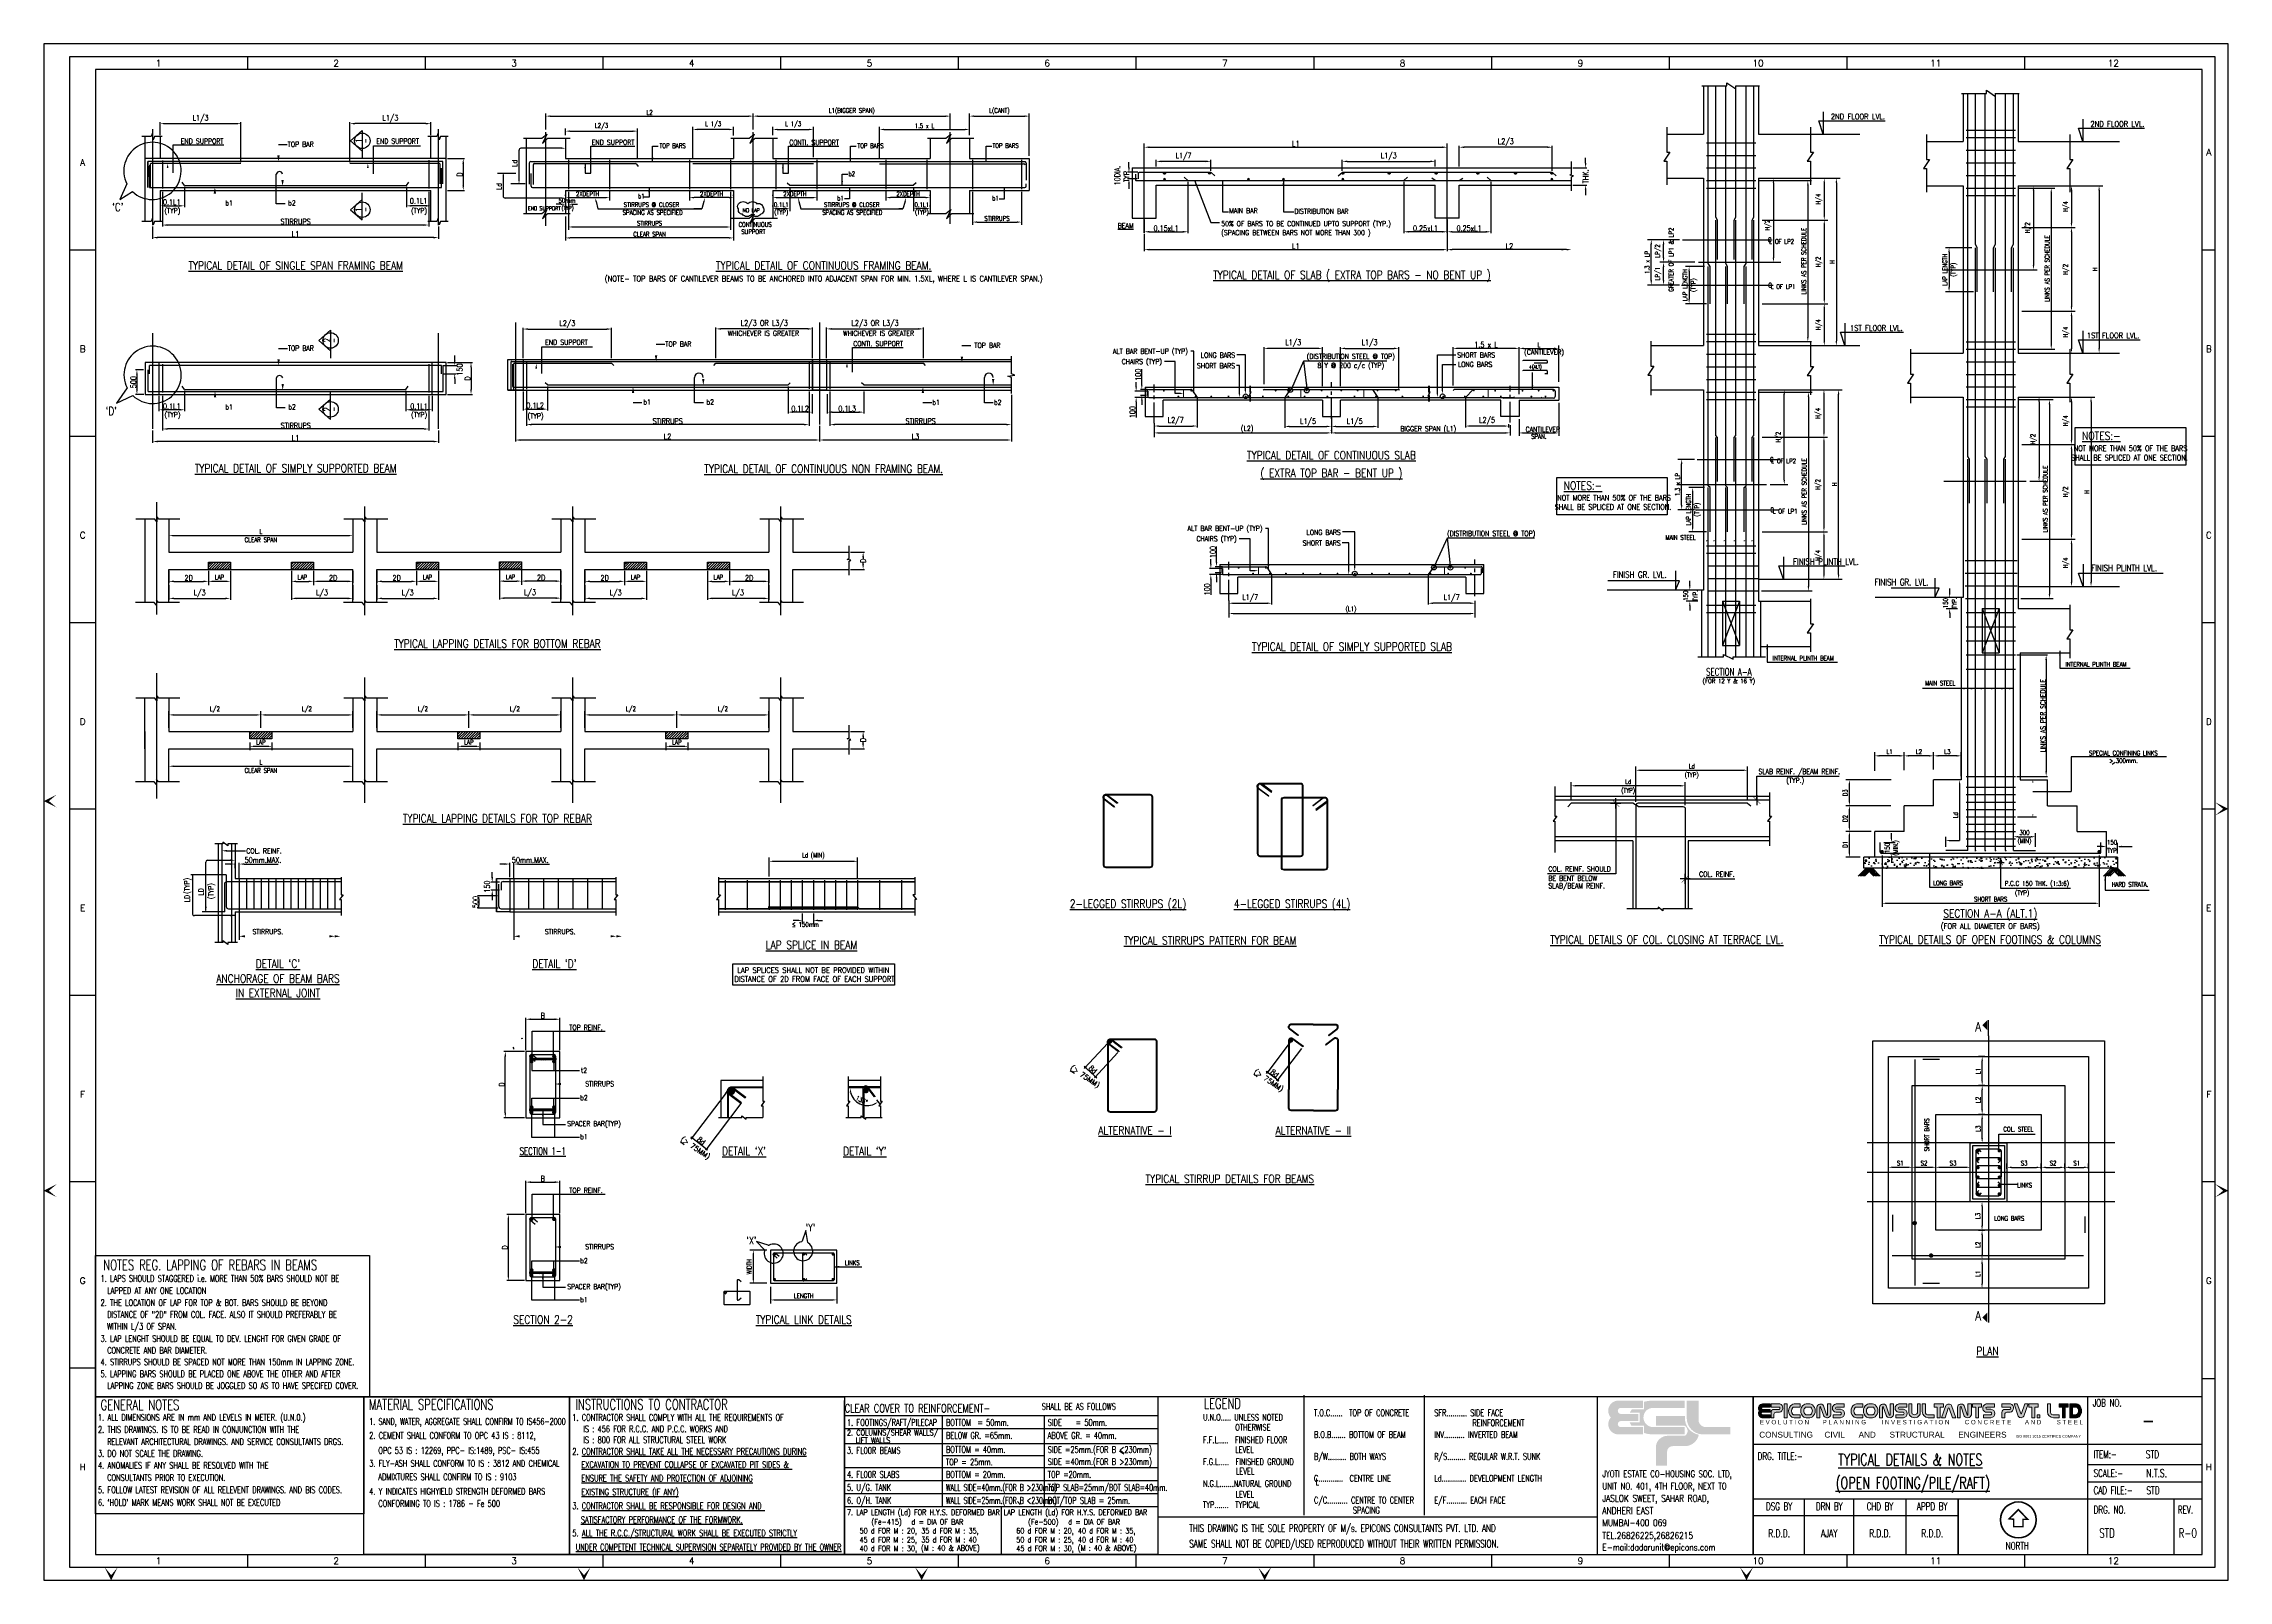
# Model space of a CAD drawing. Extents: x 489124 to 794428, y -356295 to -29813.
# Drawn here: x 511516 to 630290, y -356295 to -272741 of the extents above; entities that cross this region are included whole.
import ezdxf
from ezdxf.enums import TextEntityAlignment as Align
from ezdxf.lldxf.tags import DXFTag

# ---------------------------------------------------------------- set-up
doc = ezdxf.new("R2010")
doc.units = 0
doc.header["$LTSCALE"] = 500
doc.header["$MEASUREMENT"] = 0
doc.linetypes.add('CENTER2', pattern=[1.125, 0.75, -0.125, 0.125, -0.125])
doc.layers.get('DEFPOINTS').update_dxf_attribs({"color": 4})
for name, color, linetype, lineweight in [('00 ECPL LOGO', 250, 'Continuous', 20), ('00 ELEV-2', 9, 'Continuous', 30), ('GRID TEXT', 6, 'Continuous', 15), ('hatch', 7, 'Continuous', 5), ('HEADING-TXT', 1, 'Continuous', 25), ('LINE', 253, 'Continuous', 18), ('SECT-TXT', 6, 'Continuous', 20)]:
    doc.layers.add(name, color=color, linetype=linetype, lineweight=lineweight)
for name, color, linetype in [('07', 5, 'Continuous'), ('08', 4, 'Continuous'), ('09', 6, 'Continuous'), ('BEAM', 4, 'Continuous'), ('BRAKE LINE', 8, 'Continuous'), ('CEN', 8, 'CENTER'), ('CENTERLINE', 8, 'CENTER2'), ('COL', 1, 'Continuous'), ('col & circal', 8, 'CENTER2'), ('CUTOUT2', 9, 'Continuous'), ('DIM', 5, 'Continuous'), ('DIM1', 5, 'Continuous'), ('dimention', 7, 'Continuous'), ('DIST.', 2, 'Continuous'), ('FOOT', 4, 'Continuous'), ('FRAME', 6, 'Continuous'), ('hat', 8, 'Continuous'), ('LINK', 2, 'Continuous'), ('MISC', 5, 'Continuous'), ('note t', 2, 'Continuous'), ('notes', 1, 'Continuous'), ('other', 5, 'Continuous'), ('P.C.C.', 8, 'Continuous'), ('PNA', 10, 'Continuous'), ('REINFORCEMENT', 6, 'Continuous'), ('RING', 4, 'Continuous'), ('S-DIM-1', 5, 'Continuous'), ('S-REINF', 6, 'Continuous'), ('S-SCHEDULE', 2, 'Continuous'), ('S-TEXT-1', 4, 'Continuous'), ('SEC-LINE', 2, 'Continuous'), ('SECT', 1, 'Continuous'), ('ST', 6, 'Continuous'), ('STEEL', 6, 'Continuous'), ('STIRRUPS', 2, 'Continuous'), ('TEXT', 4, 'Continuous'), ('TEXT (SHEET)', 4, 'Continuous'), ('TEXT1', 2, 'Continuous'), ('TITLE', 4, 'Continuous'), ('TXT', 4, 'Continuous'), ('TXT1', 2, 'Continuous')]:
    doc.layers.add(name, color=color, linetype=linetype)
doc.styles.add('D', font='romand.shx', dxfattribs={"height": 200})
doc.styles.add('ROMANC', font='romanc.shx', dxfattribs={"width": 0.8, "height": 250})
doc.styles.add('ROMAND', font='romand')
doc.styles.add('ROMANS', font='r.shx', dxfattribs={"width": 0.7, "bigfont": 'bigfont.shx'})
doc.styles.add('ROMENT', font='r.shx', dxfattribs={"bigfont": 'bigfont.shx'})
doc.styles.add('SEC. TEXT', font='arial.ttf', dxfattribs={"height": 180})
tags = doc.linetypes.add('CENTER', pattern=[2, 1.25, -0.25, 0.25, -0.25]).pattern_tags.tags
tags[10:11] = [DXFTag(74, 4), DXFTag(75, 0), DXFTag(340, '0'), DXFTag(46, 1.0), DXFTag(50, 0.0), DXFTag(44, 0.0), DXFTag(45, 0.0)]
tags[8:9] = [DXFTag(74, 4), DXFTag(75, 0), DXFTag(340, '0'), DXFTag(46, 1.0), DXFTag(50, 0.0), DXFTag(44, 0.0), DXFTag(45, 0.0)]
tags[6:7] = [DXFTag(74, 4), DXFTag(75, 0), DXFTag(340, '0'), DXFTag(46, 1.0), DXFTag(50, 0.0), DXFTag(44, 0.0), DXFTag(45, 0.0)]
tags[4:5] = [DXFTag(74, 4), DXFTag(75, 0), DXFTag(340, '0'), DXFTag(46, 1.0), DXFTag(50, 0.0), DXFTag(44, 0.0), DXFTag(45, 0.0)]
tags = doc.linetypes.add('HIDDEN', pattern=[0.375, 0.25, -0.125]).pattern_tags.tags
tags[6:7] = [DXFTag(74, 4), DXFTag(75, 0), DXFTag(340, '0'), DXFTag(46, 1.0), DXFTag(50, 0.0), DXFTag(44, 0.0), DXFTag(45, 0.0)]
tags[4:5] = [DXFTag(74, 4), DXFTag(75, 0), DXFTag(340, '0'), DXFTag(46, 1.0), DXFTag(50, 0.0), DXFTag(44, 0.0), DXFTag(45, 0.0)]
doc.dimstyles.new('5', dxfattribs={"dimtxt": 250, "dimasz": 250, "dimexe": 60, "dimexo": 60, "dimgap": 150, "dimtad": 1, "dimdec": 0, "dimlfac": 0.2, "dimzin": 0, "dimdsep": 46, "dimtxsty": 'ROMANS', "dimcen": -250, "dimclrd": 5, "dimclre": 5, "dimclrt": 4, "dimadec": 0, "dimazin": 0, "dimtfac": 1, "dimtdec": 0, "dimtix": 1, "dimtofl": 0, "dimtmove": 2, "dimatfit": 3, "dimfxl": 0, "dimtolj": 1, "dimtzin": 0, "dimarcsym": 0})
doc.dimstyles.new('Copy of INT2TIMES', dxfattribs={"dimtxt": 300, "dimasz": 275, "dimexe": 75, "dimexo": 75, "dimgap": 40, "dimtad": 1, "dimdec": 0, "dimlfac": 0.5, "dimrnd": 5, "dimzin": 0, "dimdsep": 46, "dimtxsty": 'ROMANS', "dimcen": -1, "dimclrd": 5, "dimclre": 5, "dimclrt": 4, "dimadec": 0, "dimazin": 0, "dimtfac": 1, "dimtdec": 0, "dimtix": 1, "dimtofl": 0, "dimtmove": 2, "dimatfit": 3, "dimfxl": 0, "dimtolj": 1, "dimtzin": 0, "dimarcsym": 0})
doc.dimstyles.new('Copy(2) of Standard', dxfattribs={"dimtxt": 300, "dimasz": 250, "dimexe": 75, "dimexo": 50, "dimgap": 50, "dimtad": 1, "dimdec": 0, "dimrnd": 5, "dimzin": 0, "dimdsep": 46, "dimtxsty": 'ROMANS', "dimcen": 0, "dimclrd": 5, "dimclre": 5, "dimclrt": 4, "dimadec": 0, "dimazin": 0, "dimtfac": 1, "dimtdec": 0, "dimtofl": 0, "dimtmove": 0, "dimatfit": 3, "dimfxl": 0, "dimtolj": 1, "dimtzin": 0, "dimarcsym": 0})
doc.dimstyles.new('dim100', dxfattribs={"dimtxt": 250, "dimasz": 250, "dimexe": 200, "dimexo": 200, "dimgap": 100, "dimtad": 1, "dimdec": 0, "dimzin": 0, "dimdsep": 46, "dimtxsty": 'ROMANS', "dimcen": 0, "dimclrd": 5, "dimclre": 5, "dimclrt": 4, "dimadec": 0, "dimazin": 0, "dimtfac": 1, "dimtdec": 0, "dimtix": 1, "dimtofl": 0, "dimtmove": 2, "dimatfit": 3, "dimfxl": 0, "dimtolj": 1, "dimtzin": 0, "dimlwd": -1, "dimlwe": -1, "dimarcsym": 0})
doc.dimstyles.new('dim25', dxfattribs={"dimtxt": 250, "dimasz": 250, "dimexe": 200, "dimexo": 200, "dimgap": 100, "dimtad": 1, "dimdec": 0, "dimlfac": 0.25, "dimzin": 0, "dimdsep": 46, "dimtxsty": 'ROMANS', "dimcen": 0, "dimclrd": 5, "dimclre": 5, "dimclrt": 4, "dimadec": 0, "dimazin": 0, "dimtfac": 1, "dimtdec": 0, "dimtix": 1, "dimtofl": 0, "dimtmove": 2, "dimatfit": 3, "dimfxl": 0, "dimtolj": 1, "dimtzin": 0, "dimlwd": -1, "dimlwe": -1, "dimarcsym": 0})
doc.dimstyles.new('INT$7', dxfattribs={"dimtxt": 9, "dimasz": 8, "dimexe": 8, "dimexo": 3, "dimgap": 2, "dimtad": 1, "dimdec": 0, "dimzin": 0, "dimdsep": 46, "dimtxsty": 'ROMANS', "dimblk": 'DIMTICK', "dimcen": -0.25, "dimclrd": 5, "dimclre": 5, "dimclrt": 4, "dimadec": 0, "dimazin": 0, "dimtfac": 1, "dimtdec": 0, "dimtix": 1, "dimtofl": 0, "dimtmove": 2, "dimatfit": 3, "dimldrblk": 'DIMTICK', "dimfxl": 0, "dimtolj": 1, "dimtzin": 0, "dimarcsym": 0})
doc.dimstyles.new('INT1', dxfattribs={"dimtxt": 250, "dimasz": 250, "dimexe": 150, "dimexo": 60, "dimgap": 75, "dimtad": 1, "dimdec": 0, "dimzin": 0, "dimdsep": 46, "dimtxsty": 'ROMANS', "dimcen": -250, "dimclrd": 5, "dimclre": 5, "dimclrt": 4, "dimadec": 0, "dimazin": 0, "dimtfac": 1, "dimtdec": 0, "dimtix": 1, "dimtofl": 0, "dimtmove": 2, "dimatfit": 3, "dimfxl": 0, "dimtolj": 1, "dimtzin": 0, "dimarcsym": 0})
doc.dimstyles.new('INT25', dxfattribs={"dimtxt": 250, "dimasz": 80, "dimexe": 60, "dimexo": 60, "dimgap": 40, "dimtad": 1, "dimdec": 0, "dimlfac": 0.25, "dimzin": 0, "dimdsep": 46, "dimtxsty": 'ROMANS', "dimblk": 'DIMTICK', "dimblk1": 'DIMTICK', "dimblk2": 'DIMTICK', "dimsah": 1, "dimcen": -0.25, "dimclrd": 7, "dimclre": 7, "dimclrt": 4, "dimadec": 0, "dimazin": 0, "dimtfac": 1, "dimtdec": 0, "dimtix": 1, "dimtofl": 0, "dimtmove": 2, "dimatfit": 3, "dimldrblk": 'DIMTICK', "dimfxl": 0, "dimtolj": 1, "dimtzin": 0, "dimarcsym": 0})
pattern_1 = [(45, (-21444.137, -201344.63), (-44.194174, 44.194174), [])]

# ---------------------------------------------------------------- blocks, each defined once
blk = doc.blocks.new('FOLDER')
at = {"layer": 'PNA'}
for points in [[(-1250, 2500), (0, 0), (0, 1000)], [(1250, 2500), (0, 0), (0, 1000)]]:
    blk.add_solid(points, dxfattribs=at)
blk = doc.blocks.new('ecpl logo')
at = {"layer": '00 ECPL LOGO'}
for color, points in [(256, [(351, -827, 0.621111), (586, -1401), (1442, -1401), (1442, -1151), (682, -1151, -0.917622), (682, -948), (1285, -948), (1285, -702), (682, -702, -0.926164), (682, -501), (1442, -501), (1442, -251), (581, -251, 0.621111), (351, -827)]), (152, [(2940, -251), (2940, -863, 0.384329), (3453, -1401), (4422, -1401), (4422, -1151), (3582, -1151, -0.414214), (3340, -908), (3340, -251)]), (140, [(1887, -779), (1887, -1102), (2862, -1102, -0.232111), (2971, -1281, -0.194401), (2883, -1450), (2269, -1450, 0.364674), (1887, -1802), (1887, -2463), (2269, -2463), (2269, -1996, -0.414214), (2462, -1802), (2899, -1802, 0.338499), (3350, -1412, -0.371272), (2877, -839), (2877, -779)])]:
    blk.add_hatch(color=color, dxfattribs=at).paths.add_polyline_path(points)
h = blk.add_hatch(color=253, dxfattribs=at)
h.dxf.hatch_style = 1
h.paths.add_polyline_path([(995, -993, 0.07148), (1056, -1106), (1486, -1106), (1486, -1356, 0.065387), (1776, -1401), (2862, -1401), (2862, -1151), (1776, -1151, -0.910826), (1742, -501), (2862, -501), (2862, -251), (1776, -251, 0.069483), (1486, -291), (1486, -546), (1071, -546, 0.072407), (1003, -657), (1329, -657), (1329, -993)])
blk = doc.blocks.new('A1')
at = {"layer": '00 ECPL LOGO'}
h = blk.add_hatch(color=7, dxfattribs=at)
h.dxf.hatch_style = 1
h.paths.add_polyline_path([(65416, 6564), (65416, 6682), (65123, 6682, 0.261636), (64999, 6612, 0.285841), (65001, 6424, 0.344902), (65022, 6205, 0.204992), (65127, 6161), (65416, 6161), (65416, 6276), (65134, 6276, -1), (65128, 6370), (65416, 6370), (65416, 6476), (65134, 6476, -1), (65132, 6564)])
h = blk.add_hatch(color=7, dxfattribs=at)
h.dxf.hatch_style = 1
h.paths.add_polyline_path([(65787, 6682), (65455, 6682), (65455, 6564), (65771, 6564, -0.440545), (65771, 6476), (65570, 6476, 0.414214), (65455, 6360), (65455, 6161), (65563, 6161), (65563, 6283, -0.414214), (65650, 6370), (65771, 6370, 0.757811)])
h.paths.add_polyline_path([(66057, 6682), (65944, 6682), (65944, 6161), (66057, 6161)])
h.paths.add_polyline_path([(66562, 6682), (66324, 6682, 0.154275), (66241, 6655, 0.519672), (66241, 6187, 0.154275), (66324, 6161), (66562, 6161), (66562, 6276), (66299, 6276, -0.210356), (66278, 6286, -0.388707), (66278, 6555, -0.210356), (66299, 6564), (66562, 6564)])
h.paths.add_polyline_path([(66927, 6682), (66780, 6682, 0.159018), (66695, 6654, 0.507969), (66695, 6189, 0.159018), (66780, 6161), (66927, 6161, 0.173791), (67019, 6194, 0.472311), (67019, 6649, 0.173791)])
h.paths.add_polyline_path([(66938, 6564, -0.185052), (66957, 6557, -0.445894), (66957, 6284, -0.185052), (66938, 6276), (66774, 6276, -0.185052), (66755, 6284, -0.445894), (66755, 6557, -0.185052), (66774, 6564)], flags=16)
h.paths.add_polyline_path([(67444, 6611, 0.723435), (67190, 6564), (67190, 6161), (67302, 6161), (67302, 6564, -0.723435), (67330, 6575), (67437, 6252, 0.724077), (67721, 6277), (67721, 6682), (67592, 6682), (67592, 6278, -0.755661), (67557, 6267)])
h.paths.add_polyline_path([(68218, 6682), (67905, 6682, 0.823713), (67905, 6367), (68089, 6367, -0.713272), (68089, 6276), (67809, 6276), (67809, 6161), (68089, 6161, 0.900309), (68089, 6484), (67928, 6484, -0.746931), (67928, 6564), (68218, 6564)])
h = blk.add_hatch(color=7, dxfattribs=at)
h.dxf.hatch_style = 1
h.paths.add_polyline_path([(68929, 6682), (68691, 6682, 0.154275), (68607, 6655, 0.519672), (68607, 6187, 0.154275), (68691, 6161), (68929, 6161), (68929, 6276), (68665, 6276, -0.210932), (68644, 6286, -0.385278), (68643, 6554, -0.212895), (68665, 6564), (68929, 6564)])
h.paths.add_polyline_path([(69394, 6649, 0.173792), (69302, 6682), (69155, 6682, 0.159018), (69070, 6654, 0.507969), (69070, 6189, 0.159018), (69155, 6161), (69302, 6161, 0.173792), (69394, 6194, 0.472311)])
h.paths.add_polyline_path([(69312, 6564, -0.185053), (69331, 6557, -0.445893), (69331, 6284, -0.185053), (69312, 6276), (69149, 6276, -0.185053), (69129, 6284, -0.445893), (69129, 6557, -0.185053), (69149, 6564)], flags=16)
h.paths.add_polyline_path([(69562, 6564), (69562, 6161), (69674, 6161), (69674, 6564, -0.436861), (69690, 6581, -0.319738), (69704, 6571), (69809, 6252, 0.724077), (70093, 6277), (70093, 6682), (69964, 6682), (69964, 6278, -0.755661), (69930, 6267), (69816, 6611, 0.723435)])
h.paths.add_polyline_path([(70594, 6682), (70281, 6682, 0.823713), (70281, 6367), (70466, 6367, -0.713272), (70466, 6276), (70185, 6276), (70185, 6161), (70466, 6161, 0.900309), (70466, 6484), (70304, 6484, -0.746931), (70304, 6564), (70594, 6564)])
h.paths.add_polyline_path([(70788, 6682), (70676, 6682), (70676, 6341, 0.160106), (70704, 6256, 0.505303), (71080, 6256, 0.160106), (71108, 6341), (71108, 6682), (70999, 6682), (70999, 6342, -0.621318), (70788, 6342)])
h.paths.add_polyline_path([(71299, 6682), (71181, 6682), (71181, 6392, 0.414214), (71412, 6161), (71631, 6161), (71631, 6276), (71386, 6276, -0.414214), (71299, 6363)])
h.paths.add_polyline_path([(71989, 6682), (71631, 6682), (71631, 6567), (71748, 6567), (71748, 6161), (71860, 6161), (71860, 6567), (71989, 6567)])
h.paths.add_polyline_path([(72294, 6628, 0.539211), (72081, 6621), (71915, 6161), (72046, 6161), (72170, 6522, -0.708617), (72197, 6522), (72327, 6161), (72453, 6161)])
h.paths.add_polyline_path([(72766, 6611, 0.723435), (72512, 6564), (72512, 6161), (72624, 6161), (72624, 6564, -0.723435), (72653, 6575), (72759, 6252, 0.724077), (73043, 6277), (73043, 6682), (72914, 6682), (72914, 6278, -0.755661), (72880, 6267)])
h.paths.add_polyline_path([(73430, 6682), (73090, 6682), (73090, 6567), (73206, 6567), (73206, 6161), (73319, 6161), (73319, 6567), (73430, 6567)])
h.paths.add_polyline_path([(73915, 6682), (73623, 6682, 0.157568), (73539, 6654, 0.511532), (73539, 6394, 0.157569), (73623, 6367), (73786, 6367, -0.713272), (73786, 6276), (73506, 6276), (73506, 6161), (73786, 6161, 0.900308), (73786, 6484), (73630, 6484), (73624, 6484, -0.722204), (73624, 6567), (73915, 6567)])
h = blk.add_hatch(color=7, dxfattribs=at)
h.dxf.hatch_style = 1
h.paths.add_polyline_path([(74531, 6682), (74198, 6682), (74198, 6564), (74501, 6564, -0.270444), (74526, 6549, -0.26297), (74526, 6491, -0.270444), (74501, 6476), (74314, 6476, 0.414214), (74198, 6360), (74198, 6161), (74307, 6161), (74307, 6283, -0.414214), (74393, 6370), (74515, 6370, 0.757811)])
h.paths.add_polyline_path([(74784, 6682), (74659, 6682), (74818, 6215, 0.539211), (75030, 6221), (75196, 6682), (75065, 6682), (74941, 6320, -0.708617), (74914, 6320)])
h.paths.add_polyline_path([(75574, 6682), (75217, 6682), (75217, 6567), (75333, 6567), (75333, 6161), (75446, 6161), (75446, 6567), (75574, 6567)])
h.paths.add_polyline_path([(76042, 6682), (75924, 6682), (75924, 6392, 0.414214), (76155, 6161), (76374, 6161), (76374, 6276), (76129, 6276, -0.414214), (76042, 6363)])
h.paths.add_polyline_path([(75638, 6276), (75531, 6276), (75531, 6161), (75638, 6161)])
h = blk.add_hatch(color=7, dxfattribs=at)
h.dxf.hatch_style = 1
h.paths.add_polyline_path([(76374, 6682), (76374, 6567), (76490, 6567), (76490, 6161), (76603, 6161), (76603, 6567), (76715, 6567), (76715, 6682)])
h.paths.add_polyline_path([(76771, 6682), (76771, 6161), (77026, 6161, 0.189446), (77124, 6199, 0.435754), (77124, 6643, 0.189446), (77026, 6682)])
h.paths.add_polyline_path([(77029, 6567, -0.519112), (77029, 6276), (76881, 6276), (76881, 6567)], flags=16)
at = {"color": 1}
for p, q in [((81794, 6959), (1969, 6959)), ((64792, 5159), (81794, 5159)), ((64792, 3084), (81794, 3084)), ((64792, 2451), (72548, 2451))]:
    blk.add_line(p, q, dxfattribs=at)
at = {"color": 5, "linetype": 'ByBlock', "lineweight": -2}
for p, q in [((77465, 4384), (81794, 4384)), ((77465, 3734), (81794, 3734)), ((66725, 984), (66725, 3084)), ((68592, 984), (68592, 3084)), ((70570, 984), (70570, 3084)), ((80711, 3084), (80711, 984))]:
    blk.add_line(p, q, dxfattribs=at)
blk.add_line((72548, 984), (72548, 3084))
at = {"flags": 128}
blk.add_lwpolyline([(0, 0), (82779, 0), (82779, 58231), (0, 58231)], close=True, dxfattribs=at)
at = {"color": 1, "const_width": 56.6}
for points in [[(58867, 984), (58867, 6959)], [(64777, 984), (64777, 6959)], [(77447, 984), (77447, 6959)], [(72548, 984), (72548, 3084)], [(42226, 985), (42226, 2401), (58867, 2401)]]:
    blk.add_lwpolyline(points, dxfattribs=at)
at = {"layer": '00 ECPL LOGO', "color": 7}
for p, q in [((65416, 6682), (65123, 6682)), ((65416, 6564), (65416, 6682)), ((65787, 6682), (65455, 6682)), ((65455, 6682), (65455, 6564)), ((65944, 6682), (66057, 6682)), ((65944, 6682), (65944, 6161)), ((66057, 6682), (66057, 6161)), ((66324, 6682), (66562, 6682)), ((66562, 6564), (66562, 6682)), ((66780, 6682), (66927, 6682)), ((67592, 6682), (67721, 6682)), ((67721, 6682), (67592, 6682)), ((67592, 6682), (67592, 6276)), ((67721, 6682), (67721, 6276)), ((67905, 6682), (68218, 6682)), ((68218, 6682), (67905, 6682)), ((68218, 6564), (68218, 6682)), ((68929, 6682), (68691, 6682)), ((68929, 6564), (68929, 6682)), ((69155, 6682), (69302, 6682)), ((69964, 6682), (70093, 6682)), ((69964, 6682), (70093, 6682)), ((70093, 6682), (69964, 6682)), ((69964, 6682), (69964, 6276)), ((70093, 6682), (70093, 6277)), ((70281, 6682), (70594, 6682)), ((70281, 6682), (70594, 6682)), ((70594, 6682), (70281, 6682)), ((70594, 6564), (70594, 6682)), ((70676, 6682), (70788, 6682)), ((70788, 6682), (70676, 6682)), ((70676, 6682), (70676, 6341)), ((70788, 6682), (70788, 6342)), ((70999, 6682), (71108, 6682)), ((71108, 6682), (70999, 6682)), ((70999, 6682), (70999, 6342)), ((71108, 6682), (71108, 6341)), ((71181, 6682), (71299, 6682)), ((71299, 6682), (71181, 6682)), ((71181, 6392), (71181, 6682)), ((71299, 6363), (71299, 6682)), ((71631, 6682), (71989, 6682)), ((71989, 6682), (71631, 6682)), ((71631, 6682), (71631, 6567)), ((71989, 6682), (71989, 6567)), ((72453, 6161), (72294, 6628)), ((72914, 6682), (72914, 6276)), ((72914, 6682), (73043, 6682)), ((72914, 6682), (73043, 6682)), ((73043, 6682), (72914, 6682)), ((72914, 6682), (73043, 6682)), ((73043, 6682), (73043, 6276)), ((73090, 6682), (73090, 6567)), ((73090, 6682), (73430, 6682)), ((73430, 6682), (73090, 6682)), ((73090, 6682), (73430, 6682)), ((73090, 6682), (73430, 6682)), ((73430, 6682), (73090, 6682)), ((73430, 6682), (73430, 6567)), ((73602, 6682), (73915, 6682)), ((73602, 6682), (73915, 6682)), ((73915, 6682), (73623, 6682)), ((73915, 6564), (73915, 6682)), ((74198, 6682), (74198, 6564)), ((74531, 6682), (74198, 6682)), ((74659, 6682), (74818, 6215)), ((74784, 6682), (74659, 6682)), ((74784, 6682), (74659, 6682)), ((74784, 6682), (74914, 6320)), ((75065, 6682), (74941, 6320)), ((75196, 6682), (75030, 6221)), ((75196, 6682), (75065, 6682)), ((75123, 6682), (75065, 6682)), ((75196, 6682), (75065, 6682)), ((75217, 6682), (75217, 6567)), ((75217, 6682), (75574, 6682)), ((75574, 6682), (75217, 6682)), ((75217, 6682), (75574, 6682)), ((75217, 6682), (75574, 6682)), ((75217, 6682), (75574, 6682)), ((75574, 6682), (75574, 6567)), ((75924, 6392), (75924, 6682)), ((75924, 6682), (76042, 6682)), ((76042, 6682), (75924, 6682)), ((76042, 6363), (76042, 6682)), ((76374, 6682), (76374, 6567)), ((76374, 6682), (76715, 6682)), ((76715, 6682), (76374, 6682)), ((76715, 6682), (76715, 6567)), ((76771, 6682), (76771, 6161)), ((76771, 6682), (77026, 6682)), ((65127, 6161), (65416, 6161)), ((65128, 6370), (65416, 6370)), ((65416, 6276), (65128, 6276)), ((65134, 6564), (65416, 6564)), ((65416, 6476), (65134, 6476)), ((65416, 6370), (65416, 6476)), ((65416, 6161), (65416, 6276)), ((65771, 6564), (65455, 6564)), ((65455, 6360), (65455, 6161)), ((65455, 6161), (65563, 6161)), ((65563, 6283), (65563, 6161)), ((65771, 6476), (65570, 6476)), ((65650, 6370), (65771, 6370)), ((65944, 6161), (66057, 6161)), ((66299, 6564), (66562, 6564)), ((66299, 6276), (66562, 6276)), ((66324, 6161), (66562, 6161)), ((66562, 6161), (66562, 6276)), ((66774, 6564), (66938, 6564)), ((66774, 6276), (66938, 6276)), ((66927, 6161), (66780, 6161)), ((67190, 6564), (67190, 6161)), ((67190, 6161), (67302, 6161)), ((67302, 6564), (67302, 6161)), ((67330, 6575), (67437, 6252)), ((67444, 6611), (67557, 6267)), ((67569, 6161), (67592, 6161)), ((67592, 6162), (67592, 6161)), ((67721, 6564), (67721, 6564)), ((67721, 6276), (67721, 6276)), ((67809, 6161), (67809, 6276)), ((67809, 6276), (68089, 6276)), ((67809, 6161), (68089, 6161)), ((67809, 6161), (68089, 6161)), ((68089, 6367), (67905, 6367)), ((67928, 6564), (68218, 6564)), ((68089, 6484), (67928, 6484)), ((68665, 6564), (68929, 6564)), ((68665, 6276), (68929, 6276)), ((68691, 6161), (68929, 6161)), ((68929, 6161), (68929, 6276)), ((69149, 6564), (69312, 6564)), ((69149, 6276), (69312, 6276)), ((69155, 6161), (69302, 6161)), ((69562, 6564), (69562, 6161)), ((69562, 6161), (69674, 6161)), ((69562, 6161), (69674, 6161)), ((69562, 6161), (69674, 6161)), ((69674, 6564), (69674, 6161)), ((69704, 6571), (69809, 6252)), ((69816, 6611), (69930, 6267)), ((70093, 6564), (70093, 6564)), ((70185, 6161), (70185, 6276)), ((70185, 6276), (70466, 6276)), ((70185, 6276), (70466, 6276)), ((70185, 6161), (70466, 6161)), ((70185, 6161), (70466, 6161)), ((70185, 6161), (70466, 6161)), ((70466, 6367), (70281, 6367)), ((70304, 6564), (70594, 6564)), ((70466, 6484), (70304, 6484)), ((71386, 6276), (71631, 6276)), ((71412, 6161), (71631, 6161)), ((71412, 6161), (71631, 6161)), ((71631, 6567), (71748, 6567)), ((71631, 6276), (71631, 6161)), ((71748, 6161), (71748, 6567)), ((71748, 6161), (71860, 6161)), ((71748, 6161), (71860, 6161)), ((71860, 6161), (71860, 6567)), ((71860, 6567), (71989, 6567)), ((71915, 6161), (72081, 6621)), ((71915, 6161), (72046, 6161)), ((71989, 6161), (72046, 6161)), ((72046, 6161), (72170, 6522)), ((72327, 6161), (72197, 6522)), ((72327, 6161), (72453, 6161)), ((72327, 6161), (72453, 6161)), ((72512, 6564), (72512, 6161)), ((72512, 6161), (72624, 6161)), ((72512, 6161), (72624, 6161)), ((72512, 6161), (72624, 6161)), ((72624, 6564), (72624, 6161)), ((72653, 6575), (72759, 6252)), ((72766, 6611), (72880, 6267)), ((73043, 6564), (73043, 6564)), ((73043, 6276), (73043, 6276)), ((73090, 6567), (73206, 6567)), ((73090, 6567), (73206, 6567)), ((73206, 6161), (73206, 6567)), ((73206, 6161), (73319, 6161)), ((73206, 6161), (73319, 6161)), ((73206, 6161), (73319, 6161)), ((73206, 6161), (73319, 6161)), ((73319, 6161), (73319, 6567)), ((73319, 6567), (73430, 6567)), ((73319, 6567), (73430, 6567)), ((73506, 6161), (73506, 6276)), ((73506, 6276), (73786, 6276)), ((73506, 6276), (73786, 6276)), ((73506, 6276), (73786, 6276)), ((73506, 6161), (73786, 6161)), ((73506, 6161), (73786, 6161)), ((73506, 6161), (73786, 6161)), ((73506, 6161), (73786, 6161)), ((73506, 6161), (73786, 6161)), ((73786, 6367), (73602, 6367)), ((73623, 6367), (73774, 6367)), ((73624, 6567), (73915, 6567)), ((73786, 6484), (73624, 6484)), ((73630, 6484), (73786, 6484)), ((74501, 6564), (74198, 6564)), ((74198, 6360), (74198, 6161)), ((74198, 6161), (74307, 6161)), ((74307, 6283), (74307, 6161)), ((74501, 6476), (74314, 6476)), ((74393, 6370), (74515, 6370)), ((75217, 6567), (75333, 6567)), ((75217, 6567), (75333, 6567)), ((75333, 6161), (75333, 6567)), ((75333, 6161), (75446, 6161)), ((75333, 6161), (75446, 6161)), ((75333, 6161), (75446, 6161)), ((75446, 6161), (75446, 6567)), ((75446, 6567), (75574, 6567)), ((75446, 6567), (75574, 6567)), ((76129, 6276), (76374, 6276)), ((76155, 6161), (76374, 6161)), ((76155, 6161), (76374, 6161)), ((76374, 6567), (76490, 6567)), ((76490, 6567), (76374, 6567)), ((76374, 6276), (76374, 6161)), ((76490, 6161), (76490, 6567)), ((76490, 6161), (76603, 6161)), ((76490, 6161), (76603, 6161)), ((76490, 6161), (76603, 6161)), ((76490, 6161), (76603, 6161)), ((76507, 6161), (76603, 6161)), ((76507, 6161), (76603, 6161)), ((76507, 6161), (76603, 6161)), ((76507, 6161), (76603, 6161)), ((76603, 6161), (76603, 6567)), ((76603, 6567), (76715, 6567)), ((76603, 6567), (76715, 6567)), ((76715, 6567), (76603, 6567)), ((76771, 6161), (77026, 6161)), ((76881, 6567), (76881, 6276)), ((76881, 6567), (77019, 6567)), ((76881, 6276), (77019, 6276))]:
    blk.add_line(p, q, dxfattribs=at)
blk.add_lwpolyline([(75531, 6276), (75638, 6276), (75638, 6161), (75531, 6161)], close=True, dxfattribs=at)
for centre, radius, start, end in [((65123, 6537), 145, 90, 148.64797), ((65735, 6528), 162, 282.71879, 71.3398), ((66405, 6421), 286, 125.08074, 234.91926), ((66324, 6537), 145, 90, 125.08074), ((66865, 6421), 288, 126.14172, 233.85828), ((66780, 6537), 145, 90, 126.14172), ((66927, 6537), 145, 50.56378, 90), ((66832, 6421), 295, 309.43622, 50.56378), ((67324, 6546), 136, 28.74999, 172.28311), ((67936, 6524), 160, 101.04253, 258.95747), ((68772, 6421), 286, 125.08074, 234.91926), ((68691, 6537), 145, 90, 125.08074), ((69239, 6421), 288, 126.14172, 233.85828), ((69155, 6537), 145, 90, 126.14172), ((69302, 6537), 145, 50.56378, 90), ((69207, 6421), 295, 309.43622, 50.56378), ((69697, 6546), 136, 28.74999, 172.28311), ((70312, 6524), 160, 101.04253, 258.95747), ((72190, 6554), 127, 35.16598, 148.50219), ((72647, 6546), 136, 28.74999, 172.28311), ((73633, 6524), 160, 125.81796, 234.18198), ((73623, 6537), 145, 90, 125.81796), ((74479, 6528), 162, 282.71879, 71.3398), ((77026, 6537), 145, 47.09074, 90), ((76918, 6421), 303, 312.90926, 47.09074), ((65151, 6520), 178, 148.64797, 212.45631), ((65151, 6328), 178, 147.54369, 223.66124), ((65127, 6305), 145, 223.66124, 270), ((65131, 6323), 46.8, 94.02421, 265.97579), ((65133, 6520), 44.1, 88.76368, 271.23632), ((65570, 6360), 116, 90, 180), ((65650, 6283), 86.7, 90, 180), ((65731, 6520), 59.7, 312.44874, 47.55126), ((66424, 6420), 199, 137.51709, 222.48291), ((66324, 6305), 145, 234.91926, 270), ((66299, 6535), 28.9, 90, 137.51709), ((66299, 6305), 28.9, 222.48291, 270), ((66877, 6420), 183, 131.93642, 228.06358), ((66780, 6305), 145, 233.85828, 270), ((66774, 6535), 28.9, 90, 131.93642), ((66774, 6305), 28.9, 228.06358, 270), ((66927, 6305), 145, 270, 309.43622), ((66938, 6535), 28.9, 48.06358, 90), ((66938, 6305), 28.9, 270, 311.93642), ((66834, 6420), 183, 311.93642, 48.06358), ((67318, 6565), 16.2, 40.01913, 183.55226), ((67575, 6311), 150, 203.2219, 346.75502), ((67573, 6277), 19, 214.07961, 357.61273), ((67939, 6524), 41.8, 106.48558, 253.51442), ((68072, 6322), 162, 276.00604, 83.99396), ((68074, 6322), 48, 289.00161, 70.99839), ((68792, 6421), 200, 138.07412, 222.35635), ((68691, 6305), 145, 234.91926, 270), ((68665, 6535), 28.9, 90, 138.07412), ((68665, 6305), 28.9, 222.35635, 270), ((69252, 6420), 183, 131.93642, 228.06358), ((69155, 6305), 145, 233.85828, 270), ((69149, 6535), 28.9, 90, 131.93642), ((69149, 6305), 28.9, 228.06358, 270), ((69302, 6305), 145, 270, 309.43622), ((69312, 6535), 28.9, 48.06358, 90), ((69312, 6305), 28.9, 270, 311.93642), ((69209, 6420), 183, 311.93642, 48.06358), ((69690, 6565), 16.2, 89.15773, 183.55226), ((69690, 6567), 14.5, 18.23344, 89.15773), ((69947, 6311), 150, 203.2219, 346.85165), ((69945, 6277), 19, 214.07961, 357.61273), ((70316, 6524), 41.8, 106.48558, 253.51442), ((70449, 6322), 162, 276.00604, 83.99396), ((70450, 6322), 48, 289.00161, 70.99839), ((70820, 6341), 145, 180, 216.38482), ((70892, 6394), 234, 216.38482, 323.61518), ((70893, 6394), 118, 206.29314, 333.70686), ((70964, 6341), 145, 323.61518, 0), ((71412, 6392), 231, 180, 270), ((71386, 6363), 86.7, 180, 270), ((72184, 6517), 14.5, 19.76646, 161.05459), ((72640, 6565), 16.2, 40.01913, 183.55226), ((72897, 6311), 150, 203.2219, 346.75502), ((72895, 6277), 19, 214.07961, 357.61273), ((73623, 6512), 145, 234.18198, 270), ((73638, 6525), 43.7, 108.32609, 238.19572), ((73630, 6513), 28.9, 238.19572, 270), ((73769, 6322), 162, 276.00604, 83.99396), ((73771, 6322), 48, 289.00161, 70.99839), ((74314, 6360), 116, 90, 180), ((74393, 6283), 86.7, 90, 180), ((74501, 6535), 28.9, 29.46718, 90), ((74501, 6505), 28.9, 270, 330.53282), ((74474, 6520), 59.7, 330.53282, 29.46718), ((74922, 6288), 127, 215.16598, 328.50219), ((74928, 6325), 14.5, 199.76646, 341.05459), ((76155, 6392), 231, 180, 270), ((76129, 6363), 86.7, 180, 270), ((77019, 6538), 28.9, 51.48158, 90), ((77019, 6305), 28.9, 270, 308.51842), ((77026, 6305), 145, 270, 312.90926), ((76926, 6422), 178, 308.51842, 51.48158)]:
    blk.add_arc(centre, radius, start, end, dxfattribs=at)
at = {"layer": 'PNA'}
for p, q in [((7718, 57739), (7718, 57247)), ((14453, 57739), (14453, 57247)), ((21187, 57739), (21187, 57247)), ((27921, 57739), (27921, 57247)), ((34655, 57739), (34655, 57247)), ((41389, 57739), (41389, 57247)), ((48124, 57739), (48124, 57247)), ((54858, 57739), (54858, 57247)), ((61592, 57739), (61592, 57247)), ((68326, 57739), (68326, 57247)), ((75060, 57739), (75060, 57247)), ((984, 50420), (1969, 50420)), ((81794, 50420), (82287, 50420)), ((984, 43358), (1969, 43358)), ((81794, 43358), (82287, 43358)), ((984, 36296), (1969, 36296)), ((81794, 36296), (82287, 36296)), ((984, 29233), (1969, 29233)), ((81794, 29233), (82287, 29233)), ((984, 22171), (1969, 22171)), ((81794, 22171), (82287, 22171)), ((984, 15109), (1969, 15109)), ((81794, 15109), (82287, 15109)), ((984, 8047), (1969, 8047)), ((81794, 7653), (82287, 7653)), ((7718, 984), (7718, 492)), ((14453, 984), (14453, 492)), ((21187, 984), (21187, 492)), ((27921, 984), (27921, 492)), ((34655, 984), (34655, 492)), ((41389, 984), (41389, 492)), ((48124, 984), (48124, 492)), ((54858, 984), (54858, 492)), ((61592, 984), (61592, 492)), ((68326, 984), (68326, 492)), ((75060, 984), (75060, 492))]:
    blk.add_line(p, q, dxfattribs=at)
at = {"layer": 'PNA', "color": 1}
for points in [[(984, 492), (82287, 492), (82287, 57739), (984, 57739)], [(1969, 984), (81794, 984), (81794, 57247), (1969, 57247)]]:
    blk.add_lwpolyline(points, close=True, dxfattribs=at)
at = {"layer": '00 ELEV-2', "xscale": 1.111872376440616, "yscale": 1.111872376440616, "zscale": 1.111872376440616}
blk.add_blockref('ecpl logo', (58991, 7088), dxfattribs=at)
at = {"layer": 'PNA', "xscale": 0.196857838483993, "yscale": 0.196857838483993, "zscale": 0.196857838483993}
for p, rotation in [((0, 29529), 270), ((82779, 29233), 90), ((0, 14764), 270), ((82779, 14764), 90)]:
    blk.add_blockref('FOLDER', p, dxfattribs=dict(at, rotation=rotation))
at = {"layer": 'PNA', "xscale": 0.1968578388914466, "yscale": 0.1968578388914466, "zscale": 0.1968578388914466}
for p in [(2559, 0), (20473, 0), (33269, 0), (46262, 0), (64520, 0)]:
    blk.add_blockref('FOLDER', p, dxfattribs=at)
at = {"layer": '00 ECPL LOGO', "color": 7, "attachment_point": 1, "style": 'SEC. TEXT'}
for s, insert, char_height, width in [('\\pt3669.2;E V O L U T I O N        P L A N N I N G         I N V E S T I G A T I O N         C O N C R E T E        A N D         S T E E L', (65027, 6078), 166.781, 495341.65), ('\\pt4892.2;CONSULTING     CIVIL      AND      STRUCTURAL      ENGINEERS', (65006, 5630), 222.37, 551225.43), ('\\pt2201.5;ISO 9001-2015 CERTIFIED COMPANY', (74724, 5505), 100.07, 482873.39)]:
    blk.add_mtext(s, dxfattribs=dict(at, insert=insert, char_height=char_height, width=width))
at = {"layer": 'PNA', "style": 'ROMANS'}
for s, height, p in [('1', 246, (4352, 57493)), ('2', 246, (11086, 57493)), ('3', 246, (17821, 57493)), ('4', 246, (24555, 57493)), ('5', 246, (31289, 57493)), ('6', 246, (38023, 57493)), ('7', 246, (44757, 57493)), ('8', 246, (51491, 57493)), ('9', 246, (58226, 57493)), ('10', 246.1, (64960, 57493)), ('11', 246.1, (71694, 57493)), ('12', 246.1, (78428, 57493)), ('A', 246, (1476, 53728)), ('A', 246, (82041, 54122)), ('B', 246, (1476, 46666)), ('B', 246, (82041, 46666)), ('C', 246, (1476, 39604)), ('C', 246, (82041, 39604)), ('D', 246, (1476, 32541)), ('D', 246, (82041, 32541)), ('E', 246, (1476, 25479)), ('E', 246, (82041, 25479)), ('F', 246, (1476, 18417)), ('F', 246, (82041, 18417)), ('G', 246, (1476, 11355)), ('G', 246, (82041, 11355)), ('H', 246, (1476, 4292)), ('H', 246, (82041, 4292)), ('1', 246, (4352, 738)), ('2', 246, (11086, 738)), ('3', 246, (17821, 738)), ('4', 246, (24555, 738)), ('5', 246, (31289, 738)), ('6', 246, (38023, 738)), ('7', 246, (44757, 738)), ('8', 246, (51491, 738)), ('9', 246, (58226, 738)), ('10', 246.1, (64960, 738)), ('11', 246.1, (71694, 738)), ('12', 246.1, (78428, 738))]:
    blk.add_text(s, height=height, dxfattribs=at).set_placement(p, align=Align.MIDDLE)
at = {"layer": 'S-TEXT-1', "style": 'ROMANS'}
for s, height, width, p in [('JYOTI ESTATE CO-HOUSING SOC. LTD,', 256.46, 0.75, (59062, 3906, 7)), ('UNIT NO. 401, 4TH FLOOR, NEXT TO', 256.46, 0.75, (59062, 3441, 7)), ('ANDHERI EAST', 255.53, 0.8, (59062, 2512, 7)), ('JASLOK SWEET, SAHAR ROAD,', 255.53, 0.8, (59062, 2977, 7)), ('TEL.26826225,26826215', 255.53, 0.8, (59062, 1567, 7)), ('MUMBAI-400 069', 255.53, 0.8, (59062, 2054, 7)), ('E-mail:dadarunit@epicons.com', 255.53, 0.8, (59062, 1125, 7))]:
    blk.add_text(s, height=height, dxfattribs=dict(at, width=width)).set_placement(p)
at = {"layer": 'TEXT (SHEET)', "color": 4, "style": 'ROMANS', "width": 0.7}
for s, height, p in [('JOB NO.', 283.2, (77639, 6582)), ('THIS DRAWING IS THE SOLE PROPERTY OF M/s. EPICONS CONSULTANTS PVT. LTD. AND', 283.16, (43408, 1833)), ('SAME SHALL NOT BE COPIED/USED REPRODUCED WITHOUT THEIR WRITTEN PERMISSION.', 283.16, (43408, 1247)), ('NORTH', 283.2, (74345, 1166))]:
    blk.add_text(s, height=height, dxfattribs=at).set_placement(p)
for s, height, p in [('DRG. TITLE:-', 283.16, (64944, 4701)), ('SCALE:-', 283.2, (77676, 4059)), ('ITEM:-', 283.2, (77676, 4772)), ('CAD FILE:-', 283.2, (77676, 3409)), ('DRG. NO. ', 283.2, (77676, 2676)), ('REV.', 283.2, (80867, 2676))]:
    blk.add_text(s, height=height, dxfattribs=at).set_placement(p, align=Align.MIDDLE_LEFT)
for s, p in [('DSG BY', (65759, 2803)), ('DRN BY', (67659, 2803)), ('CHD BY', (69581, 2803)), ('APPD BY', (71559, 2803))]:
    blk.add_text(s, height=283.2, dxfattribs=at).set_placement(p, align=Align.MIDDLE_CENTER)
blk = doc.blocks.new('*D934')
at = {"layer": 'DEFPOINTS', "color": 0}
for p in [(617257, -335713), (616901, -337265), (617257, -337265)]:
    blk.add_point(p, dxfattribs=at)
at = {"layer": 'DIM', "color": 5}
for p, q in [((617057, -335713), (616701, -335713)), ((616901, -335963), (616901, -337015)), ((617057, -337265), (616701, -337265))]:
    blk.add_line(p, q, dxfattribs=at)
for points in [[(616859, -335963), (616942, -335963), (616901, -335713)], [(616859, -337015), (616942, -337015), (616901, -337265)]]:
    blk.add_solid(points, dxfattribs=at)
at = {"layer": 'DIM', "color": 4, "insert": (616676, -336489), "char_height": 250, "attachment_point": 5, "rotation": 90, "style": 'ROMANS'}
blk.add_mtext('\\A1;L3', dxfattribs=at)
blk = doc.blocks.new('*D935')
at = {"layer": 'DEFPOINTS', "color": 0}
for p in [(617257, -338839), (616901, -340413), (617257, -340413)]:
    blk.add_point(p, dxfattribs=at)
at = {"layer": 'DIM', "color": 5}
for p, q in [((617057, -338839), (616701, -338839)), ((616901, -339089), (616901, -340163)), ((617057, -340413), (616701, -340413))]:
    blk.add_line(p, q, dxfattribs=at)
for points in [[(616859, -339089), (616942, -339089), (616901, -338839)], [(616859, -340163), (616942, -340163), (616901, -340413)]]:
    blk.add_solid(points, dxfattribs=at)
at = {"layer": 'DIM', "color": 4, "insert": (616676, -339626), "char_height": 250, "attachment_point": 5, "rotation": 90, "style": 'ROMANS'}
blk.add_mtext('\\A1;L1', dxfattribs=at)
blk = doc.blocks.new('*D936')
at = {"layer": 'DEFPOINTS', "color": 0}
for p in [(617257, -337265), (616901, -338839), (617257, -338839)]:
    blk.add_point(p, dxfattribs=at)
at = {"layer": 'DIM', "color": 5}
for p, q in [((617057, -337265), (616701, -337265)), ((616901, -337515), (616901, -338589)), ((617057, -338839), (616701, -338839))]:
    blk.add_line(p, q, dxfattribs=at)
for points in [[(616859, -337515), (616942, -337515), (616901, -337265)], [(616859, -338589), (616942, -338589), (616901, -338839)]]:
    blk.add_solid(points, dxfattribs=at)
at = {"layer": 'DIM', "color": 4, "insert": (616676, -338052), "char_height": 250, "attachment_point": 5, "rotation": 90, "style": 'ROMANS'}
blk.add_mtext('\\A1;L2', dxfattribs=at)
blk = doc.blocks.new('*D937')
at = {"layer": 'DEFPOINTS', "color": 0}
for p in [(616909, -327813), (617257, -327813), (617253, -329387)]:
    blk.add_point(p, dxfattribs=at)
at = {"layer": 'DIM', "color": 5}
for p, q in [((617057, -327813), (616709, -327813)), ((616909, -329137), (616909, -328063)), ((617053, -329387), (616709, -329387))]:
    blk.add_line(p, q, dxfattribs=at)
for points in [[(616867, -328063), (616950, -328063), (616909, -327813)], [(616867, -329137), (616950, -329137), (616909, -329387)]]:
    blk.add_solid(points, dxfattribs=at)
at = {"layer": 'DIM', "color": 4, "insert": (616684, -328600), "char_height": 250, "attachment_point": 5, "rotation": 90, "style": 'ROMANS'}
blk.add_mtext('\\A1;L1', dxfattribs=at)
blk = doc.blocks.new('*D938')
at = {"layer": 'DEFPOINTS', "color": 0}
for p in [(614389, -333836), (616255, -333836), (616255, -333836)]:
    blk.add_point(p, dxfattribs=at)
at = {"layer": 'DIM', "color": 5}
blk.add_line((614639, -333836), (616005, -333836), dxfattribs=at)
for points in [[(614639, -333794), (614639, -333878), (614389, -333836)], [(616005, -333794), (616005, -333878), (616255, -333836)]]:
    blk.add_solid(points, dxfattribs=at)
at = {"layer": 'DIM', "color": 4, "insert": (615322, -333611), "char_height": 250, "attachment_point": 5, "style": 'ROMANS'}
blk.add_mtext('\\A1;S3', dxfattribs=at)
blk = doc.blocks.new('*D939')
at = {"layer": 'DEFPOINTS', "color": 0}
for p in [(611814, -334113), (613102, -333836), (613102, -334113)]:
    blk.add_point(p, dxfattribs=at)
at = {"layer": 'DIM', "color": 5}
for p, q in [((611814, -333913), (611814, -333636)), ((613102, -333913), (613102, -333636)), ((612064, -333836), (612852, -333836))]:
    blk.add_line(p, q, dxfattribs=at)
for points in [[(612064, -333794), (612064, -333878), (611814, -333836)], [(612852, -333794), (612852, -333878), (613102, -333836)]]:
    blk.add_solid(points, dxfattribs=at)
at = {"layer": 'DIM', "color": 4, "insert": (612458, -333611), "char_height": 250, "attachment_point": 5, "style": 'ROMANS'}
blk.add_mtext('\\A1;S1', dxfattribs=at)
blk = doc.blocks.new('*D940')
at = {"layer": 'DEFPOINTS', "color": 0}
for p in [(613102, -334113), (614389, -333836), (614389, -334113)]:
    blk.add_point(p, dxfattribs=at)
at = {"layer": 'DIM', "color": 5}
for p, q in [((613102, -333913), (613102, -333636)), ((614389, -333913), (614389, -333636)), ((613352, -333836), (614139, -333836))]:
    blk.add_line(p, q, dxfattribs=at)
for points in [[(613352, -333794), (613352, -333878), (613102, -333836)], [(614139, -333794), (614139, -333878), (614389, -333836)]]:
    blk.add_solid(points, dxfattribs=at)
at = {"layer": 'DIM', "color": 4, "insert": (613745, -333611), "char_height": 250, "attachment_point": 5, "style": 'ROMANS'}
blk.add_mtext('\\A1;S2', dxfattribs=at)
blk = doc.blocks.new('*D941')
at = {"layer": 'DEFPOINTS', "color": 0}
for p in [(616909, -330961), (617257, -330961), (617257, -332513)]:
    blk.add_point(p, dxfattribs=at)
at = {"layer": 'DIM', "color": 5}
for p, q in [((617057, -330961), (616709, -330961)), ((616909, -332263), (616909, -331211)), ((617057, -332513), (616709, -332513))]:
    blk.add_line(p, q, dxfattribs=at)
for points in [[(616867, -331211), (616950, -331211), (616909, -330961)], [(616867, -332263), (616950, -332263), (616909, -332513)]]:
    blk.add_solid(points, dxfattribs=at)
at = {"layer": 'DIM', "color": 4, "insert": (616684, -331737), "char_height": 250, "attachment_point": 5, "rotation": 90, "style": 'ROMANS'}
blk.add_mtext('\\A1;L3', dxfattribs=at)
blk = doc.blocks.new('*D942')
at = {"layer": 'DEFPOINTS', "color": 0}
for p in [(618258, -334113), (620118, -333839), (620118, -334113)]:
    blk.add_point(p, dxfattribs=at)
at = {"layer": 'DIM', "color": 5}
for p, q in [((618258, -333913), (618258, -333639)), ((620118, -333913), (620118, -333639)), ((618508, -333839), (619868, -333839))]:
    blk.add_line(p, q, dxfattribs=at)
for points in [[(618508, -333798), (618508, -333881), (618258, -333839)], [(619868, -333798), (619868, -333881), (620118, -333839)]]:
    blk.add_solid(points, dxfattribs=at)
at = {"layer": 'DIM', "color": 4, "insert": (619188, -333614), "char_height": 250, "attachment_point": 5, "style": 'ROMANS'}
blk.add_mtext('\\A1;S3', dxfattribs=at)
blk = doc.blocks.new('*D943')
at = {"layer": 'DEFPOINTS', "color": 0}
for p in [(621405, -334113), (622693, -333839), (622693, -334113)]:
    blk.add_point(p, dxfattribs=at)
at = {"layer": 'DIM', "color": 5}
for p, q in [((621405, -333913), (621405, -333639)), ((622693, -333913), (622693, -333639)), ((621655, -333839), (622443, -333839))]:
    blk.add_line(p, q, dxfattribs=at)
for points in [[(621655, -333798), (621655, -333881), (621405, -333839)], [(622443, -333798), (622443, -333881), (622693, -333839)]]:
    blk.add_solid(points, dxfattribs=at)
at = {"layer": 'DIM', "color": 4, "insert": (622049, -333614), "char_height": 250, "attachment_point": 5, "style": 'ROMANS'}
blk.add_mtext('\\A1;S1', dxfattribs=at)
blk = doc.blocks.new('*D944')
at = {"layer": 'DEFPOINTS', "color": 0}
for p in [(620118, -334113), (621405, -333839), (621405, -334113)]:
    blk.add_point(p, dxfattribs=at)
at = {"layer": 'DIM', "color": 5}
for p, q in [((620118, -333913), (620118, -333639)), ((621405, -333913), (621405, -333639)), ((620368, -333839), (621155, -333839))]:
    blk.add_line(p, q, dxfattribs=at)
for points in [[(620368, -333798), (620368, -333881), (620118, -333839)], [(621155, -333798), (621155, -333881), (621405, -333839)]]:
    blk.add_solid(points, dxfattribs=at)
at = {"layer": 'DIM', "color": 4, "insert": (620762, -333614), "char_height": 250, "attachment_point": 5, "style": 'ROMANS'}
blk.add_mtext('\\A1;S2', dxfattribs=at)
blk = doc.blocks.new('*D945')
at = {"layer": 'DEFPOINTS', "color": 0}
for p in [(616909, -329387), (617253, -329387), (617257, -330961)]:
    blk.add_point(p, dxfattribs=at)
at = {"layer": 'DIM', "color": 5}
for p, q in [((617053, -329387), (616709, -329387)), ((616909, -330711), (616909, -329637)), ((617057, -330961), (616709, -330961))]:
    blk.add_line(p, q, dxfattribs=at)
for points in [[(616867, -329637), (616950, -329637), (616909, -329387)], [(616867, -330711), (616950, -330711), (616909, -330961)]]:
    blk.add_solid(points, dxfattribs=at)
at = {"layer": 'DIM', "color": 4, "insert": (616684, -330174), "char_height": 250, "attachment_point": 5, "rotation": 90, "style": 'ROMANS'}
blk.add_mtext('\\A1;L2', dxfattribs=at)
blk = doc.blocks.new('*D946')
at = {"layer": 'DEFPOINTS', "color": 0, "ltscale": 2}
for p in [(521923, -317650), (522145, -317348), (522145, -318194)]:
    blk.add_point(p, dxfattribs=at)
at = {"layer": 'DIM', "color": 5, "lineweight": -2, "ltscale": 2}
for p, q in [((521648, -317348), (521373, -317348)), ((521923, -317575), (521923, -317273)), ((522145, -318119), (522145, -317273)), ((522420, -317348), (522695, -317348))]:
    blk.add_line(p, q, dxfattribs=at)
at = {"layer": 'DIM', "color": 5, "ltscale": 2}
for points in [[(521648, -317303), (521648, -317394), (521923, -317348)], [(522420, -317303), (522420, -317394), (522145, -317348)]]:
    blk.add_solid(points, dxfattribs=at)
at = {"layer": 'DIM', "color": 4, "ltscale": 2, "insert": (523438, -317130), "char_height": 300, "attachment_point": 5, "style": 'ROMANS'}
blk.add_mtext('\\A1;50mm.MAX.', dxfattribs=at)
blk = doc.blocks.new('*D947')
at = {"layer": 'DEFPOINTS', "color": 0, "ltscale": 2}
for p in [(537166, -292942), (537166, -294291), (553704, -293454)]:
    blk.add_point(p, dxfattribs=at)
at = {"layer": 'DIM', "color": 5, "lineweight": -2, "ltscale": 2}
for p, q in [((537166, -293017), (537166, -294366)), ((553429, -294291), (537441, -294291)), ((553704, -293529), (553704, -294366))]:
    blk.add_line(p, q, dxfattribs=at)
at = {"layer": 'DIM', "color": 5, "ltscale": 2}
for points in [[(537441, -294245), (537441, -294337), (537166, -294291)], [(553429, -294245), (553429, -294337), (553704, -294291)]]:
    blk.add_solid(points, dxfattribs=at)
at = {"layer": 'DIM', "color": 4, "ltscale": 2, "insert": (545435, -294101), "char_height": 300, "attachment_point": 5, "style": 'ROMANS'}
blk.add_mtext('\\A1;L2', dxfattribs=at)
blk = doc.blocks.new('*D948')
at = {"layer": 'DEFPOINTS', "color": 0, "ltscale": 2}
for p in [(537764, -291526), (553125, -291575), (537764, -293454)]:
    blk.add_point(p, dxfattribs=at)
at = {"layer": 'DIM', "color": 5, "lineweight": -2, "ltscale": 2}
for p, q in [((537764, -291601), (537764, -293529)), ((553125, -291650), (553125, -293529)), ((552850, -293454), (538039, -293454))]:
    blk.add_line(p, q, dxfattribs=at)
at = {"layer": 'DIM', "color": 5, "ltscale": 2}
for points in [[(538039, -293408), (538039, -293499), (537764, -293454)], [(552850, -293408), (552850, -293499), (553125, -293454)]]:
    blk.add_solid(points, dxfattribs=at)
at = {"layer": 'DIM', "color": 4, "ltscale": 2, "insert": (545444, -293264), "char_height": 300, "attachment_point": 5, "style": 'ROMANS'}
blk.add_mtext('\\A1;STIRRUPS', dxfattribs=at)
blk = doc.blocks.new('*D949')
at = {"layer": 'DEFPOINTS', "color": 0, "ltscale": 2}
for p in [(554117, -291718), (556107, -291575), (556107, -292775)]:
    blk.add_point(p, dxfattribs=at)
at = {"layer": 'DIM', "color": 5, "lineweight": -2, "ltscale": 2}
for p, q in [((554117, -291793), (554117, -292850)), ((556107, -291650), (556107, -292850)), ((554392, -292775), (555832, -292775))]:
    blk.add_line(p, q, dxfattribs=at)
at = {"layer": 'DIM', "color": 5, "ltscale": 2}
for points in [[(554392, -292729), (554392, -292820), (554117, -292775)], [(555832, -292729), (555832, -292820), (556107, -292775)]]:
    blk.add_solid(points, dxfattribs=at)
at = {"layer": 'DIM', "color": 4, "ltscale": 2, "insert": (555112, -292585), "char_height": 300, "attachment_point": 5, "style": 'ROMANS'}
blk.add_mtext('\\A1;{\\A1; 0.1L3}', dxfattribs=at)
blk = doc.blocks.new('*D950')
at = {"layer": 'DEFPOINTS', "color": 0, "ltscale": 2}
for p in [(551984, -291299), (553290, -291718), (551984, -292775)]:
    blk.add_point(p, dxfattribs=at)
at = {"layer": 'DIM', "color": 5, "lineweight": -2, "ltscale": 2}
for p, q in [((551984, -291374), (551984, -292850)), ((553290, -291793), (553290, -292850)), ((553015, -292775), (552259, -292775))]:
    blk.add_line(p, q, dxfattribs=at)
at = {"layer": 'DIM', "color": 5, "ltscale": 2}
for points in [[(552259, -292729), (552259, -292820), (551984, -292775)], [(553015, -292729), (553015, -292820), (553290, -292775)]]:
    blk.add_solid(points, dxfattribs=at)
at = {"layer": 'DIM', "color": 4, "ltscale": 2, "insert": (552637, -292585), "char_height": 300, "attachment_point": 5, "style": 'ROMANS'}
blk.add_mtext('\\A1;{\\A1;0.1L2}', dxfattribs=at)
blk = doc.blocks.new('*D951')
at = {"layer": 'DEFPOINTS', "color": 0, "ltscale": 2}
for p in [(554257, -291575), (564127, -291757), (554257, -293454)]:
    blk.add_point(p, dxfattribs=at)
at = {"layer": 'DIM', "color": 5, "lineweight": -2, "ltscale": 2}
for p, q in [((554257, -291650), (554257, -293529)), ((564127, -291832), (564127, -293529)), ((563852, -293454), (554532, -293454))]:
    blk.add_line(p, q, dxfattribs=at)
at = {"layer": 'DIM', "color": 5, "ltscale": 2}
for points in [[(554532, -293408), (554532, -293499), (554257, -293454)], [(563852, -293408), (563852, -293499), (564127, -293454)]]:
    blk.add_solid(points, dxfattribs=at)
at = {"layer": 'DIM', "color": 4, "ltscale": 2, "insert": (559192, -293264), "char_height": 300, "attachment_point": 5, "style": 'ROMANS'}
blk.add_mtext('\\A1;STIRRUPS', dxfattribs=at)
blk = doc.blocks.new('*D952')
at = {"layer": 'DEFPOINTS', "color": 0, "ltscale": 2}
for p in [(564127, -291757), (553704, -293454), (553704, -294291)]:
    blk.add_point(p, dxfattribs=at)
at = {"layer": 'DIM', "color": 5, "lineweight": -2, "ltscale": 2}
for p, q in [((564127, -291832), (564127, -294366)), ((553704, -293529), (553704, -294366)), ((563852, -294291), (553979, -294291))]:
    blk.add_line(p, q, dxfattribs=at)
at = {"layer": 'DIM', "color": 5, "ltscale": 2}
for points in [[(553979, -294245), (553979, -294337), (553704, -294291)], [(563852, -294245), (563852, -294337), (564127, -294291)]]:
    blk.add_solid(points, dxfattribs=at)
at = {"layer": 'DIM', "color": 4, "ltscale": 2, "insert": (558916, -294101), "char_height": 300, "attachment_point": 5, "style": 'ROMANS'}
blk.add_mtext('\\A1;L3', dxfattribs=at)
blk = doc.blocks.new('*D953')
at = {"layer": 'DEFPOINTS', "color": 0, "ltscale": 2}
for p in [(517969, -280728), (532456, -280728), (517969, -282603)]:
    blk.add_point(p, dxfattribs=at)
at = {"layer": 'DIM', "color": 5, "lineweight": -2, "ltscale": 2}
for p, q in [((517969, -280803), (517969, -282678)), ((532456, -280803), (532456, -282678)), ((532181, -282603), (518244, -282603))]:
    blk.add_line(p, q, dxfattribs=at)
at = {"layer": 'DIM', "color": 5, "ltscale": 2}
for points in [[(518244, -282557), (518244, -282648), (517969, -282603)], [(532181, -282557), (532181, -282648), (532456, -282603)]]:
    blk.add_solid(points, dxfattribs=at)
at = {"layer": 'DIM', "color": 4, "ltscale": 2, "insert": (525212, -282413), "char_height": 300, "attachment_point": 5, "style": 'ROMANS'}
blk.add_mtext('\\A1;STIRRUPS', dxfattribs=at)
blk = doc.blocks.new('*D954')
at = {"layer": 'DEFPOINTS', "color": 0, "ltscale": 2}
for p in [(517429, -282603), (532976, -282603), (517429, -283284)]:
    blk.add_point(p, dxfattribs=at)
at = {"layer": 'DIM', "color": 5, "lineweight": -2, "ltscale": 2}
for p, q in [((517429, -282678), (517429, -283359)), ((532976, -282678), (532976, -283359)), ((532701, -283284), (517704, -283284))]:
    blk.add_line(p, q, dxfattribs=at)
at = {"layer": 'DIM', "color": 5, "ltscale": 2}
for points in [[(517704, -283238), (517704, -283330), (517429, -283284)], [(532701, -283238), (532701, -283330), (532976, -283284)]]:
    blk.add_solid(points, dxfattribs=at)
at = {"layer": 'DIM', "color": 4, "ltscale": 2, "insert": (525203, -283094), "char_height": 300, "attachment_point": 5, "style": 'ROMANS'}
blk.add_mtext('\\A1;L1', dxfattribs=at)
blk = doc.blocks.new('*D955')
at = {"layer": 'DEFPOINTS', "color": 0, "ltscale": 2}
for p in [(519169, -280453), (517842, -281558), (519169, -281558)]:
    blk.add_point(p, dxfattribs=at)
at = {"layer": 'DIM', "color": 5, "lineweight": -2, "ltscale": 2}
for p, q in [((519169, -280528), (519169, -281633)), ((518117, -281558), (518894, -281558))]:
    blk.add_line(p, q, dxfattribs=at)
at = {"layer": 'DIM', "color": 5, "ltscale": 2}
for points in [[(518117, -281512), (518117, -281604), (517842, -281558)], [(518894, -281512), (518894, -281604), (519169, -281558)]]:
    blk.add_solid(points, dxfattribs=at)
at = {"layer": 'DIM', "color": 4, "ltscale": 2, "insert": (518479, -281358), "char_height": 300, "attachment_point": 5, "style": 'ROMANS'}
blk.add_mtext('\\A1;0.1L1', dxfattribs=at)
blk = doc.blocks.new('*D956')
at = {"layer": 'DEFPOINTS', "color": 0, "ltscale": 2}
for p in [(533389, -278984), (533389, -280728), (534326, -280728)]:
    blk.add_point(p, dxfattribs=at)
at = {"layer": 'DIM', "color": 5, "lineweight": -2, "ltscale": 2}
for p, q in [((533464, -278984), (534401, -278984)), ((534326, -279259), (534326, -280453)), ((533464, -280728), (534401, -280728))]:
    blk.add_line(p, q, dxfattribs=at)
at = {"layer": 'DIM', "color": 5, "ltscale": 2}
for points in [[(534280, -279259), (534372, -279259), (534326, -278984)], [(534280, -280453), (534372, -280453), (534326, -280728)]]:
    blk.add_solid(points, dxfattribs=at)
at = {"layer": 'DIM', "color": 4, "ltscale": 2, "insert": (534136, -279856), "char_height": 300, "attachment_point": 5, "rotation": 90, "style": 'ROMANS'}
blk.add_mtext('\\A1;D', dxfattribs=at)
blk = doc.blocks.new('*D957')
at = {"layer": 'DEFPOINTS', "color": 0, "ltscale": 2}
for p in [(517842, -277784), (522242, -277089), (522242, -279259)]:
    blk.add_point(p, dxfattribs=at)
at = {"layer": 'DIM', "color": 5, "lineweight": -2, "ltscale": 2}
for p, q in [((517842, -277709), (517842, -277014)), ((518117, -277089), (521967, -277089)), ((522242, -279184), (522242, -277014))]:
    blk.add_line(p, q, dxfattribs=at)
at = {"layer": 'DIM', "color": 5, "ltscale": 2}
for points in [[(518117, -277044), (518117, -277135), (517842, -277089)], [(521967, -277044), (521967, -277135), (522242, -277089)]]:
    blk.add_solid(points, dxfattribs=at)
at = {"layer": 'DIM', "color": 4, "ltscale": 2, "insert": (520042, -276821), "char_height": 300, "attachment_point": 5, "style": 'ROMANS'}
blk.add_mtext('\\A1;L1/3', dxfattribs=at)
blk = doc.blocks.new('*D958')
at = {"layer": 'DEFPOINTS', "color": 0, "ltscale": 2}
for p in [(528164, -277089), (532564, -277784), (528164, -279259)]:
    blk.add_point(p, dxfattribs=at)
at = {"layer": 'DIM', "color": 5, "lineweight": -2, "ltscale": 2}
for p, q in [((528164, -279184), (528164, -277014)), ((532289, -277089), (528439, -277089)), ((532564, -277709), (532564, -277014))]:
    blk.add_line(p, q, dxfattribs=at)
at = {"layer": 'DIM', "color": 5, "ltscale": 2}
for points in [[(528439, -277044), (528439, -277135), (528164, -277089)], [(532289, -277044), (532289, -277135), (532564, -277089)]]:
    blk.add_solid(points, dxfattribs=at)
at = {"layer": 'DIM', "color": 4, "ltscale": 2, "insert": (530364, -276821), "char_height": 300, "attachment_point": 5, "style": 'ROMANS'}
blk.add_mtext('\\A1;L1/3', dxfattribs=at)
blk = doc.blocks.new('*D959')
at = {"layer": 'DEFPOINTS', "color": 0, "ltscale": 2}
for p in [(542393, -288258), (537580, -289921), (542393, -289921)]:
    blk.add_point(p, dxfattribs=at)
at = {"layer": 'DIM', "color": 5, "lineweight": -2, "ltscale": 2}
for p, q in [((537580, -289846), (537580, -288183)), ((537855, -288258), (542118, -288258)), ((542393, -289846), (542393, -288183))]:
    blk.add_line(p, q, dxfattribs=at)
at = {"layer": 'DIM', "color": 5, "ltscale": 2}
for points in [[(537855, -288212), (537855, -288304), (537580, -288258)], [(542118, -288212), (542118, -288304), (542393, -288258)]]:
    blk.add_solid(points, dxfattribs=at)
at = {"layer": 'DIM', "color": 4, "ltscale": 2, "insert": (539986, -287989), "char_height": 300, "attachment_point": 5, "style": 'ROMANS'}
blk.add_mtext('\\A1;L2/3', dxfattribs=at)
blk = doc.blocks.new('*D960')
at = {"layer": 'DEFPOINTS', "color": 0}
for p in [(548063, -288249), (548063, -289921), (553323, -289921)]:
    blk.add_point(p, dxfattribs=at)
at = {"layer": 'TXT', "color": 5, "lineweight": -2}
for p, q in [((548063, -289846), (548063, -288174)), ((553048, -288249), (548338, -288249)), ((553323, -289846), (553323, -288174))]:
    blk.add_line(p, q, dxfattribs=at)
at = {"layer": 'TXT', "color": 5}
for points in [[(548338, -288203), (548338, -288295), (548063, -288249)], [(553048, -288203), (553048, -288295), (553323, -288249)]]:
    blk.add_solid(points, dxfattribs=at)
at = {"layer": 'TXT', "color": 4, "insert": (550693, -287981), "char_height": 300, "attachment_point": 5, "style": 'ROMANS'}
blk.add_mtext('\\A1;L2/3 OR L3/3', dxfattribs=at)
blk = doc.blocks.new('*D961')
at = {"layer": 'DEFPOINTS', "color": 0, "ltscale": 2}
for p in [(559344, -288249), (554084, -289921), (559344, -289921)]:
    blk.add_point(p, dxfattribs=at)
at = {"layer": 'DIM', "color": 5, "lineweight": -2, "ltscale": 2}
for p, q in [((554084, -289846), (554084, -288174)), ((554359, -288249), (559069, -288249)), ((559344, -289846), (559344, -288174))]:
    blk.add_line(p, q, dxfattribs=at)
at = {"layer": 'DIM', "color": 5, "ltscale": 2}
for points in [[(554359, -288203), (554359, -288295), (554084, -288249)], [(559069, -288203), (559069, -288295), (559344, -288249)]]:
    blk.add_solid(points, dxfattribs=at)
at = {"layer": 'DIM', "color": 4, "ltscale": 2, "insert": (556714, -287981), "char_height": 300, "attachment_point": 5, "style": 'ROMANS'}
blk.add_mtext('\\A1;L2/3 OR L3/3', dxfattribs=at)
blk = doc.blocks.new('*D962')
at = {"layer": 'DEFPOINTS', "color": 0, "ltscale": 2}
for p in [(517976, -291817), (532463, -291817), (517976, -293692)]:
    blk.add_point(p, dxfattribs=at)
at = {"layer": 'DIM', "color": 5, "lineweight": -2, "ltscale": 2}
for p, q in [((517976, -291892), (517976, -293767)), ((532463, -291892), (532463, -293767)), ((532188, -293692), (518251, -293692))]:
    blk.add_line(p, q, dxfattribs=at)
at = {"layer": 'DIM', "color": 5, "ltscale": 2}
for points in [[(518251, -293646), (518251, -293737), (517976, -293692)], [(532188, -293646), (532188, -293737), (532463, -293692)]]:
    blk.add_solid(points, dxfattribs=at)
at = {"layer": 'DIM', "color": 4, "ltscale": 2, "insert": (525220, -293502), "char_height": 300, "attachment_point": 5, "style": 'ROMANS'}
blk.add_mtext('\\A1;STIRRUPS', dxfattribs=at)
blk = doc.blocks.new('*D963')
at = {"layer": 'DEFPOINTS', "color": 0, "ltscale": 2}
for p in [(517437, -293692), (517437, -294373), (532984, -293692)]:
    blk.add_point(p, dxfattribs=at)
at = {"layer": 'DIM', "color": 5, "lineweight": -2, "ltscale": 2}
for p, q in [((517437, -293767), (517437, -294448)), ((532709, -294373), (517712, -294373)), ((532984, -293767), (532984, -294448))]:
    blk.add_line(p, q, dxfattribs=at)
at = {"layer": 'DIM', "color": 5, "ltscale": 2}
for points in [[(517712, -294327), (517712, -294418), (517437, -294373)], [(532709, -294327), (532709, -294418), (532984, -294373)]]:
    blk.add_solid(points, dxfattribs=at)
at = {"layer": 'DIM', "color": 4, "ltscale": 2, "insert": (525210, -294183), "char_height": 300, "attachment_point": 5, "style": 'ROMANS'}
blk.add_mtext('\\A1;L1', dxfattribs=at)
blk = doc.blocks.new('*D964')
at = {"layer": 'DEFPOINTS', "color": 0, "ltscale": 2}
for p in [(533396, -290073), (533396, -291817), (534748, -291817)]:
    blk.add_point(p, dxfattribs=at)
at = {"layer": 'DIM', "color": 5, "lineweight": -2, "ltscale": 2}
for p, q in [((533471, -290073), (534823, -290073)), ((534748, -290348), (534748, -291542)), ((533471, -291817), (534823, -291817))]:
    blk.add_line(p, q, dxfattribs=at)
at = {"layer": 'DIM', "color": 5, "ltscale": 2}
for points in [[(534703, -290348), (534794, -290348), (534748, -290073)], [(534703, -291542), (534794, -291542), (534748, -291817)]]:
    blk.add_solid(points, dxfattribs=at)
at = {"layer": 'DIM', "color": 4, "ltscale": 2, "insert": (534558, -290945), "char_height": 300, "attachment_point": 5, "rotation": 90, "style": 'ROMANS'}
blk.add_mtext('\\A1;D', dxfattribs=at)
blk = doc.blocks.new('*D965')
at = {"layer": 'DEFPOINTS', "color": 0, "ltscale": 2}
for p in [(533149, -290238), (533149, -290684), (533861, -290238)]:
    blk.add_point(p, dxfattribs=at)
at = {"layer": 'DIM', "color": 5, "lineweight": -2, "ltscale": 2}
for p, q in [((533861, -289963), (533861, -289688)), ((533224, -290238), (533936, -290238)), ((533224, -290684), (533936, -290684)), ((533861, -290959), (533861, -291234))]:
    blk.add_line(p, q, dxfattribs=at)
at = {"layer": 'DIM', "color": 5, "ltscale": 2}
for points in [[(533816, -289963), (533907, -289963), (533861, -290238)], [(533816, -290959), (533907, -290959), (533861, -290684)]]:
    blk.add_solid(points, dxfattribs=at)
at = {"layer": 'DIM', "color": 4, "ltscale": 2, "insert": (534132, -290461), "char_height": 300, "attachment_point": 5, "rotation": 90, "style": 'ROMANS'}
blk.add_mtext('\\A1;150', dxfattribs=at)
blk = doc.blocks.new('*D966')
at = {"layer": 'DEFPOINTS', "color": 0, "ltscale": 2}
for p in [(536859, -318141), (537081, -317348), (537081, -318194)]:
    blk.add_point(p, dxfattribs=at)
at = {"layer": 'DIM', "color": 5, "lineweight": -2, "ltscale": 2}
for p, q in [((536584, -317348), (536309, -317348)), ((536859, -318066), (536859, -317273)), ((537081, -318119), (537081, -317273)), ((537356, -317348), (537631, -317348))]:
    blk.add_line(p, q, dxfattribs=at)
at = {"layer": 'DIM', "color": 5, "ltscale": 2}
for points in [[(536584, -317303), (536584, -317394), (536859, -317348)], [(537356, -317303), (537356, -317394), (537081, -317348)]]:
    blk.add_solid(points, dxfattribs=at)
at = {"layer": 'DIM', "color": 4, "ltscale": 2, "insert": (537970, -317130), "char_height": 300, "attachment_point": 5, "style": 'ROMANS'}
blk.add_mtext('\\A1;50mm.MAX.', dxfattribs=at)
blk = doc.blocks.new('*D967')
at = {"layer": 'DEFPOINTS', "color": 0, "ltscale": 2}
for p in [(535902, -318336), (536379, -318336), (536379, -318768)]:
    blk.add_point(p, dxfattribs=at)
at = {"layer": 'DIM', "color": 5, "lineweight": -2, "ltscale": 2}
for p, q in [((535902, -318061), (535902, -317786)), ((536304, -318336), (535827, -318336)), ((536304, -318768), (535827, -318768)), ((535902, -319043), (535902, -319318))]:
    blk.add_line(p, q, dxfattribs=at)
at = {"layer": 'DIM', "color": 5, "ltscale": 2}
for points in [[(535856, -318061), (535948, -318061), (535902, -318336)], [(535856, -319043), (535948, -319043), (535902, -318768)]]:
    blk.add_solid(points, dxfattribs=at)
at = {"layer": 'DIM', "color": 4, "ltscale": 2, "insert": (535620, -318575), "char_height": 300, "attachment_point": 5, "rotation": 90, "style": 'ROMANS'}
blk.add_mtext('\\A1;{150}', dxfattribs=at)
blk = doc.blocks.new('*D968')
at = {"layer": 'DEFPOINTS', "color": 0, "ltscale": 2}
for p in [(535183, -319071), (536265, -319071), (536304, -319749)]:
    blk.add_point(p, dxfattribs=at)
at = {"layer": 'DIM', "color": 5, "lineweight": -2, "ltscale": 2}
for p, q in [((536190, -319071), (535108, -319071)), ((535183, -319474), (535183, -319346)), ((536229, -319749), (535108, -319749))]:
    blk.add_line(p, q, dxfattribs=at)
at = {"layer": 'DIM', "color": 5, "ltscale": 2}
for points in [[(535137, -319346), (535228, -319346), (535183, -319071)], [(535137, -319474), (535228, -319474), (535183, -319749)]]:
    blk.add_solid(points, dxfattribs=at)
at = {"layer": 'DIM', "color": 4, "ltscale": 2, "insert": (534993, -319410), "char_height": 300, "attachment_point": 5, "rotation": 90, "style": 'ROMANS'}
blk.add_mtext('\\A1;{500}', dxfattribs=at)
blk = doc.blocks.new('*D969')
at = {"layer": 'DEFPOINTS', "color": 0, "ltscale": 2}
for p in [(517024, -290469), (516584, -291822), (517033, -291822)]:
    blk.add_point(p, dxfattribs=at)
at = {"layer": 'DIM', "color": 5, "lineweight": -2, "ltscale": 2}
for p, q in [((516949, -290469), (516509, -290469)), ((516584, -290744), (516584, -291547)), ((516958, -291822), (516509, -291822))]:
    blk.add_line(p, q, dxfattribs=at)
at = {"layer": 'DIM', "color": 5, "ltscale": 2}
for points in [[(516538, -290744), (516629, -290744), (516584, -290469)], [(516538, -291547), (516629, -291547), (516584, -291822)]]:
    blk.add_solid(points, dxfattribs=at)
at = {"layer": 'DIM', "color": 4, "ltscale": 2, "insert": (516394, -291146), "char_height": 300, "attachment_point": 5, "rotation": 90, "style": 'ROMANS'}
blk.add_mtext('\\A1;{500}', dxfattribs=at)
blk = doc.blocks.new('*D970')
at = {"layer": 'DEFPOINTS', "color": 0, "ltscale": 2}
for p in [(531236, -280453), (531236, -281558), (532564, -281558)]:
    blk.add_point(p, dxfattribs=at)
at = {"layer": 'DIM', "color": 5, "lineweight": -2, "ltscale": 2}
for p, q in [((531236, -280528), (531236, -281633)), ((532289, -281558), (531511, -281558))]:
    blk.add_line(p, q, dxfattribs=at)
at = {"layer": 'DIM', "color": 5, "ltscale": 2}
for points in [[(531511, -281512), (531511, -281604), (531236, -281558)], [(532289, -281512), (532289, -281604), (532564, -281558)]]:
    blk.add_solid(points, dxfattribs=at)
at = {"layer": 'DIM', "color": 4, "ltscale": 2, "insert": (531900, -281289), "char_height": 300, "attachment_point": 5, "style": 'ROMANS'}
blk.add_mtext('\\A1;0.1L1', dxfattribs=at)
blk = doc.blocks.new('*D971')
at = {"layer": 'DEFPOINTS', "color": 0, "ltscale": 2}
for p in [(537580, -291575), (538905, -291299), (538905, -292612)]:
    blk.add_point(p, dxfattribs=at)
at = {"layer": 'DIM', "color": 5, "lineweight": -2, "ltscale": 2}
for p, q in [((537580, -291650), (537580, -292687)), ((538905, -291374), (538905, -292687)), ((537855, -292612), (538630, -292612))]:
    blk.add_line(p, q, dxfattribs=at)
at = {"layer": 'DIM', "color": 5, "ltscale": 2}
for points in [[(537855, -292567), (537855, -292658), (537580, -292612)], [(538630, -292567), (538630, -292658), (538905, -292612)]]:
    blk.add_solid(points, dxfattribs=at)
at = {"layer": 'DIM', "color": 4, "ltscale": 2, "insert": (538237, -292412), "char_height": 300, "attachment_point": 5, "style": 'ROMANS'}
blk.add_mtext('\\A1;0.1L2', dxfattribs=at)
blk = doc.blocks.new('*D972')
at = {"layer": 'DEFPOINTS', "color": 0, "ltscale": 2}
for p in [(517783, -291817), (519177, -291542), (517783, -292647)]:
    blk.add_point(p, dxfattribs=at)
at = {"layer": 'DIM', "color": 5, "lineweight": -2, "ltscale": 2}
for p, q in [((517783, -291892), (517783, -292722)), ((519177, -291617), (519177, -292722)), ((518902, -292647), (518058, -292647))]:
    blk.add_line(p, q, dxfattribs=at)
at = {"layer": 'DIM', "color": 5, "ltscale": 2}
for points in [[(518058, -292601), (518058, -292693), (517783, -292647)], [(518902, -292601), (518902, -292693), (519177, -292647)]]:
    blk.add_solid(points, dxfattribs=at)
at = {"layer": 'DIM', "color": 4, "ltscale": 2, "insert": (518480, -292457), "char_height": 300, "attachment_point": 5, "style": 'ROMANS'}
blk.add_mtext('\\A1;{\\A1;0.1L1}', dxfattribs=at)
blk = doc.blocks.new('*D973')
at = {"layer": 'DEFPOINTS', "color": 0, "ltscale": 2}
for p in [(531206, -291542), (532637, -291817), (532637, -292647)]:
    blk.add_point(p, dxfattribs=at)
at = {"layer": 'DIM', "color": 5, "lineweight": -2, "ltscale": 2}
for p, q in [((531206, -291617), (531206, -292722)), ((532637, -291892), (532637, -292722)), ((531481, -292647), (532362, -292647))]:
    blk.add_line(p, q, dxfattribs=at)
at = {"layer": 'DIM', "color": 5, "ltscale": 2}
for points in [[(531481, -292601), (531481, -292693), (531206, -292647)], [(532362, -292601), (532362, -292693), (532637, -292647)]]:
    blk.add_solid(points, dxfattribs=at)
at = {"layer": 'DIM', "color": 4, "ltscale": 2, "insert": (531921, -292457), "char_height": 300, "attachment_point": 5, "style": 'ROMANS'}
blk.add_mtext('\\A1;{\\A1;0.1L1}', dxfattribs=at)
blk = doc.blocks.new('DIMTICK')
for p, q in [((-1, 0), (1, 0)), ((0, 1), (0, -1))]:
    blk.add_line(p, q)
at = {"color": 2, "const_width": 0.1}
blk.add_lwpolyline([(0.71, 0.71), (-0.71, -0.71)], dxfattribs=at)
blk = doc.blocks.new('*D974')
at = {"layer": 'DEFPOINTS', "color": 0}
for p in [(548660, -329732), (549451, -330329), (546760, -332248)]:
    blk.add_point(p, dxfattribs=at)
at = {"layer": 'DIM', "color": 7, "lineweight": -2}
for p, q in [((548624, -329780), (546724, -332296)), ((549415, -330377), (547515, -332893)), ((547487, -332797), (546824, -332296))]:
    blk.add_line(p, q, dxfattribs=at)
at = {"layer": 'DIM', "color": 7, "lineweight": -2, "xscale": 80, "yscale": 80, "zscale": 80}
for p, rotation in [((546760, -332248), 142.9439558411094), ((547551, -332845), 322.9439558411094)]:
    blk.add_blockref('DIMTICK', p, dxfattribs=dict(at, rotation=rotation))
at = {"layer": 'DIM', "color": 4, "insert": (547270, -332395), "char_height": 250, "attachment_point": 5, "rotation": 322.94396, "style": 'ROMANS'}
blk.add_mtext('\\A1;{\\H1.2x;8d}', dxfattribs=at)
blk = doc.blocks.new('*D975')
at = {"layer": 'DEFPOINTS', "color": 0, "ltscale": 2}
for p in [(539570, -325787), (537730, -327541), (539570, -327541)]:
    blk.add_point(p, dxfattribs=at)
at = {"layer": 'DIM', "color": 5, "lineweight": -2, "ltscale": 2}
for p, q in [((537730, -327466), (537730, -325712)), ((538005, -325787), (539295, -325787)), ((539570, -327466), (539570, -325712))]:
    blk.add_line(p, q, dxfattribs=at)
at = {"layer": 'DIM', "color": 5, "ltscale": 2}
for points in [[(538005, -325741), (538005, -325833), (537730, -325787)], [(539295, -325741), (539295, -325833), (539570, -325787)]]:
    blk.add_solid(points, dxfattribs=at)
at = {"layer": 'DIM', "color": 4, "ltscale": 2, "insert": (538650, -325597), "char_height": 300, "attachment_point": 5, "style": 'ROMANS'}
blk.add_mtext('\\A1;B', dxfattribs=at)
blk = doc.blocks.new('*D976')
at = {"layer": 'DEFPOINTS', "color": 0}
for p in [(569405, -327044), (569961, -327556), (568150, -328406)]:
    blk.add_point(p, dxfattribs=at)
at = {"layer": 'DIM', "color": 7, "lineweight": -2}
for p, q in [((569364, -327088), (568110, -328451)), ((569920, -327600), (568666, -328963)), ((568648, -328864), (568209, -328461))]:
    blk.add_line(p, q, dxfattribs=at)
at = {"layer": 'DIM', "color": 7, "lineweight": -2, "xscale": 80, "yscale": 80, "zscale": 80}
for p, rotation in [((568150, -328406), 137.3600109608683), ((568707, -328919), 317.3600109608683)]:
    blk.add_blockref('DIMTICK', p, dxfattribs=dict(at, rotation=rotation))
at = {"layer": 'DIM', "color": 4, "insert": (568557, -328523), "char_height": 250, "attachment_point": 5, "rotation": 317.36001, "style": 'ROMANS'}
blk.add_mtext('\\A1;{\\H1.2x;8d}', dxfattribs=at)
blk = doc.blocks.new('*D977')
at = {"layer": 'DEFPOINTS', "color": 0, "ltscale": 2}
for p in [(536613, -327541), (537730, -327541), (537730, -331141)]:
    blk.add_point(p, dxfattribs=at)
at = {"layer": 'DIM', "color": 5, "lineweight": -2, "ltscale": 2}
for p, q in [((537655, -327541), (536538, -327541)), ((536613, -330866), (536613, -327816)), ((537655, -331141), (536538, -331141))]:
    blk.add_line(p, q, dxfattribs=at)
at = {"layer": 'DIM', "color": 5, "ltscale": 2}
for points in [[(536567, -327816), (536659, -327816), (536613, -327541)], [(536567, -330866), (536659, -330866), (536613, -331141)]]:
    blk.add_solid(points, dxfattribs=at)
at = {"layer": 'DIM', "color": 4, "ltscale": 2, "insert": (536423, -329341), "char_height": 300, "attachment_point": 5, "rotation": 90, "style": 'ROMANS'}
blk.add_mtext('\\A1;D', dxfattribs=at)
blk = doc.blocks.new('*D978')
at = {"layer": 'DEFPOINTS', "color": 0}
for p in [(579378, -326909), (579932, -327327), (578048, -328670)]:
    blk.add_point(p, dxfattribs=at)
at = {"layer": 'DIM', "color": 7, "lineweight": -2}
for p, q in [((579342, -326957), (578012, -328718)), ((579896, -327375), (578566, -329136)), ((578538, -329040), (578112, -328718))]:
    blk.add_line(p, q, dxfattribs=at)
at = {"layer": 'DIM', "color": 7, "lineweight": -2, "xscale": 80, "yscale": 80, "zscale": 80}
for p, rotation in [((578048, -328670), 142.9439558410894), ((578602, -329088), 322.9439558410894)]:
    blk.add_blockref('DIMTICK', p, dxfattribs=dict(at, rotation=rotation))
at = {"layer": 'DIM', "color": 4, "insert": (578440, -328727), "char_height": 250, "attachment_point": 5, "rotation": 322.94396, "style": 'ROMANS'}
blk.add_mtext('\\A1;{\\H1.2x;8d}', dxfattribs=at)
blk = doc.blocks.new('*D979')
at = {"layer": 'DEFPOINTS', "color": 0}
for p in [(550960, -318220), (555760, -317198), (555760, -318301)]:
    blk.add_point(p, dxfattribs=at)
at = {"layer": 'S-DIM-1', "color": 5}
for p, q in [((550960, -318020), (550960, -316998)), ((555760, -318101), (555760, -316998)), ((551210, -317198), (555510, -317198))]:
    blk.add_line(p, q, dxfattribs=at)
for points in [[(551210, -317156), (551210, -317240), (550960, -317198)], [(555510, -317156), (555510, -317240), (555760, -317198)]]:
    blk.add_solid(points, dxfattribs=at)
at = {"layer": 'S-DIM-1', "color": 4, "insert": (553360, -316907), "char_height": 250, "attachment_point": 5, "style": 'ROMANS'}
blk.add_mtext('\\A1;Ld (MIN)', dxfattribs=at)
blk = doc.blocks.new('*D980')
at = {"layer": 'DEFPOINTS', "color": 0}
for p in [(552760, -319836), (553360, -319836), (553360, -320412)]:
    blk.add_point(p, dxfattribs=at)
at = {"layer": 'S-DIM-1', "color": 5}
for p, q in [((552510, -320412), (552260, -320412)), ((552760, -320036), (552760, -320612)), ((553360, -320036), (553360, -320612)), ((553610, -320412), (553860, -320412))]:
    blk.add_line(p, q, dxfattribs=at)
for points in [[(552510, -320371), (552510, -320454), (552760, -320412)], [(553610, -320371), (553610, -320454), (553360, -320412)]]:
    blk.add_solid(points, dxfattribs=at)
at = {"layer": 'S-DIM-1', "color": 4, "insert": (552853, -320635), "char_height": 250, "attachment_point": 5, "style": 'ROMANS'}
blk.add_mtext('\\A1; {\\H1.0833x;≤\\H0.9231x; 150mm}', dxfattribs=at)
blk = doc.blocks.new('*D981')
at = {"layer": 'DEFPOINTS', "color": 0}
for p in [(591237, -293343), (581527, -293934), (591237, -293904)]:
    blk.add_point(p, dxfattribs=at)
at = {"layer": 'DIM', "color": 5, "lineweight": -2}
for p, q in [((581527, -293784), (581527, -293754)), ((581777, -293904), (590987, -293904)), ((591237, -293493), (591237, -294054))]:
    blk.add_line(p, q, dxfattribs=at)
at = {"layer": 'DIM', "color": 5}
for points in [[(581777, -293863), (581777, -293946), (581527, -293904)], [(590987, -293863), (590987, -293946), (591237, -293904)]]:
    blk.add_solid(points, dxfattribs=at)
blk = doc.blocks.new('*D982')
at = {"layer": 'DEFPOINTS', "color": 0, "linetype": 'ByBlock'}
for p in [(585187, -289309), (582018, -291416), (585187, -291545)]:
    blk.add_point(p, dxfattribs=at)
at = {"layer": 'TXT', "color": 5, "linetype": 'ByBlock', "lineweight": -2}
for p, q in [((582018, -291366), (582018, -289234)), ((585187, -291495), (585187, -289234))]:
    blk.add_line(p, q, dxfattribs=at)
at = {"layer": 'TXT', "color": 5, "lineweight": -2}
blk.add_line((582268, -289309), (584937, -289309), dxfattribs=at)
at = {"layer": 'TXT', "color": 5, "linetype": 'ByBlock'}
for points in [[(582268, -289267), (582268, -289351), (582018, -289309)], [(584937, -289267), (584937, -289351), (585187, -289309)]]:
    blk.add_solid(points, dxfattribs=at)
at = {"layer": 'TXT', "color": 4, "linetype": 'ByBlock', "insert": (583602, -289030), "char_height": 300, "attachment_point": 5, "style": 'ROMANS'}
blk.add_mtext('\\A1;L1/3', dxfattribs=at)
blk = doc.blocks.new('*D983')
at = {"layer": 'DEFPOINTS', "color": 0}
for p in [(584060, -291976), (581527, -293006), (584060, -293554)]:
    blk.add_point(p, dxfattribs=at)
at = {"layer": 'DIM', "color": 5, "lineweight": -2}
for p, q in [((584060, -292026), (584060, -293629)), ((581527, -293056), (581527, -293629)), ((581777, -293554), (583810, -293554))]:
    blk.add_line(p, q, dxfattribs=at)
at = {"layer": 'DIM', "color": 5}
for points in [[(581777, -293512), (581777, -293595), (581527, -293554)], [(583810, -293512), (583810, -293595), (584060, -293554)]]:
    blk.add_solid(points, dxfattribs=at)
at = {"layer": 'DIM', "color": 4, "insert": (582794, -293315), "char_height": 300, "attachment_point": 5, "style": 'ROMANS'}
blk.add_mtext('\\A1;L1/5', dxfattribs=at)
blk = doc.blocks.new('*D984')
at = {"layer": 'DEFPOINTS', "color": 0}
for p in [(578990, -291976), (581527, -293006), (581527, -293554)]:
    blk.add_point(p, dxfattribs=at)
at = {"layer": 'DIM', "color": 5, "lineweight": -2}
for p, q in [((578990, -292026), (578990, -293629)), ((581527, -293056), (581527, -293629)), ((579240, -293554), (581277, -293554))]:
    blk.add_line(p, q, dxfattribs=at)
at = {"layer": 'DIM', "color": 5}
for points in [[(579240, -293512), (579240, -293595), (578990, -293554)], [(581277, -293512), (581277, -293595), (581527, -293554)]]:
    blk.add_solid(points, dxfattribs=at)
at = {"layer": 'DIM', "color": 4, "insert": (580259, -293315), "char_height": 300, "attachment_point": 5, "style": 'ROMANS'}
blk.add_mtext('\\A1;L1/5', dxfattribs=at)
blk = doc.blocks.new('*D985')
at = {"layer": 'DEFPOINTS', "color": 0}
for p in [(574233, -291976), (571891, -293376), (574233, -293532)]:
    blk.add_point(p, dxfattribs=at)
at = {"layer": 'DIM', "color": 5, "lineweight": -2}
for p, q in [((574233, -292026), (574233, -293607)), ((571891, -293426), (571891, -293607)), ((572141, -293532), (573983, -293532))]:
    blk.add_line(p, q, dxfattribs=at)
at = {"layer": 'DIM', "color": 5}
for points in [[(572141, -293490), (572141, -293573), (571891, -293532)], [(573983, -293490), (573983, -293573), (574233, -293532)]]:
    blk.add_solid(points, dxfattribs=at)
at = {"layer": 'DIM', "color": 4, "insert": (573062, -293253), "char_height": 300, "attachment_point": 5, "style": 'ROMANS'}
blk.add_mtext('\\A1;L2/7', dxfattribs=at)
blk = doc.blocks.new('*D986')
at = {"layer": 'DEFPOINTS', "color": 0, "linetype": 'ByBlock'}
for p in [(577868, -289309), (577868, -291308), (581036, -291416)]:
    blk.add_point(p, dxfattribs=at)
at = {"layer": 'TXT', "color": 5, "linetype": 'ByBlock', "lineweight": -2}
for p, q in [((577868, -291258), (577868, -289234)), ((581036, -291366), (581036, -289234))]:
    blk.add_line(p, q, dxfattribs=at)
at = {"layer": 'TXT', "color": 5, "lineweight": -2}
blk.add_line((580786, -289309), (578118, -289309), dxfattribs=at)
at = {"layer": 'TXT', "color": 5, "linetype": 'ByBlock'}
for points in [[(578118, -289267), (578118, -289351), (577868, -289309)], [(580786, -289267), (580786, -289351), (581036, -289309)]]:
    blk.add_solid(points, dxfattribs=at)
at = {"layer": 'TXT', "color": 4, "linetype": 'ByBlock', "insert": (579452, -289030), "char_height": 300, "attachment_point": 5, "style": 'ROMANS'}
blk.add_mtext('\\A1;L1/3', dxfattribs=at)
blk = doc.blocks.new('*D987')
at = {"layer": 'DEFPOINTS', "color": 0}
for p in [(593884, -292118), (591727, -293006), (593884, -293908)]:
    blk.add_point(p, dxfattribs=at)
at = {"layer": 'DIM', "color": 5, "lineweight": -2}
for p, q in [((591727, -293156), (591727, -294058)), ((593884, -292268), (593884, -294058)), ((591977, -293908), (593634, -293908))]:
    blk.add_line(p, q, dxfattribs=at)
at = {"layer": 'DIM', "color": 5}
for points in [[(591977, -293866), (591977, -293950), (591727, -293908)], [(593634, -293866), (593634, -293950), (593884, -293908)]]:
    blk.add_solid(points, dxfattribs=at)
at = {"layer": 'DIM', "color": 4, "insert": (592805, -293708), "char_height": 250, "attachment_point": 5, "style": 'ROMANS'}
blk.add_mtext('\\A1;   ', dxfattribs=at)
blk = doc.blocks.new('*D988')
at = {"layer": 'DEFPOINTS', "color": 0}
for p in [(588139, -289309), (588139, -291371), (591727, -291847)]:
    blk.add_point(p, dxfattribs=at)
at = {"layer": 'DIM', "color": 5, "lineweight": -2}
for p, q in [((588139, -291321), (588139, -289234)), ((591477, -289309), (588389, -289309)), ((591727, -291797), (591727, -289234))]:
    blk.add_line(p, q, dxfattribs=at)
at = {"layer": 'DIM', "color": 5}
for points in [[(588389, -289267), (588389, -289351), (588139, -289309)], [(591477, -289267), (591477, -289351), (591727, -289309)]]:
    blk.add_solid(points, dxfattribs=at)
at = {"layer": 'DIM', "color": 4, "insert": (589933, -289109), "char_height": 300, "attachment_point": 5, "style": 'ROMANS'}
blk.add_mtext('\\A1;1.5 x L', dxfattribs=at)
blk = doc.blocks.new('*D989')
at = {"layer": 'DEFPOINTS', "color": 0}
for p in [(591727, -289309), (593884, -289309), (593884, -291270)]:
    blk.add_point(p, dxfattribs=at)
at = {"layer": 'DIM', "color": 5, "lineweight": -2}
for p, q in [((591977, -289309), (593634, -289309)), ((593884, -291120), (593884, -289159))]:
    blk.add_line(p, q, dxfattribs=at)
at = {"layer": 'DIM', "color": 5}
for points in [[(591977, -289267), (591977, -289351), (591727, -289309)], [(593634, -289267), (593634, -289351), (593884, -289309)]]:
    blk.add_solid(points, dxfattribs=at)
at = {"layer": 'DIM', "color": 4, "insert": (592805, -289109), "char_height": 250, "attachment_point": 5, "style": 'ROMANS'}
blk.add_mtext('\\A1;L', dxfattribs=at)
blk = doc.blocks.new('*D990')
at = {"layer": 'DEFPOINTS', "color": 0, "linetype": 'ByBlock'}
for p in [(571219, -291545), (571502, -291880), (571547, -291545)]:
    blk.add_point(p, dxfattribs=at)
at = {"layer": 'TXT', "color": 5, "linetype": 'ByBlock', "lineweight": -2}
for p, q in [((571219, -291295), (571219, -290445)), ((571497, -291545), (571144, -291545)), ((571452, -291880), (571144, -291880)), ((571219, -292130), (571219, -292380))]:
    blk.add_line(p, q, dxfattribs=at)
at = {"layer": 'TXT', "color": 5, "linetype": 'ByBlock'}
for points in [[(571178, -291295), (571261, -291295), (571219, -291545)], [(571178, -292130), (571261, -292130), (571219, -291880)]]:
    blk.add_solid(points, dxfattribs=at)
at = {"layer": 'TXT', "color": 4, "linetype": 'ByBlock', "insert": (571019, -290745), "char_height": 300, "attachment_point": 5, "rotation": 90, "style": 'ROMANS'}
blk.add_mtext('\\A1;100', dxfattribs=at)
blk = doc.blocks.new('*D991')
at = {"layer": 'DEFPOINTS', "color": 0}
for p in [(570912, -291976), (571554, -291641), (571599, -291976)]:
    blk.add_point(p, dxfattribs=at)
at = {"layer": 'DIM', "color": 5, "lineweight": -2}
for p, q in [((571504, -291641), (570837, -291641)), ((571549, -291976), (570837, -291976)), ((570912, -291391), (570912, -291141)), ((570912, -292226), (570912, -293076))]:
    blk.add_line(p, q, dxfattribs=at)
at = {"layer": 'DIM', "color": 5}
for points in [[(570870, -291391), (570953, -291391), (570912, -291641)], [(570870, -292226), (570953, -292226), (570912, -291976)]]:
    blk.add_solid(points, dxfattribs=at)
at = {"layer": 'DIM', "color": 4, "insert": (570712, -292776), "char_height": 300, "attachment_point": 5, "rotation": 90, "style": 'ROMANS'}
blk.add_mtext('\\A1;100', dxfattribs=at)
blk = doc.blocks.new('*D992')
at = {"layer": 'DEFPOINTS', "color": 0}
for p in [(578279, -301611), (575952, -303011), (578279, -303167)]:
    blk.add_point(p, dxfattribs=at)
at = {"layer": 'DIM', "color": 5, "lineweight": -2}
for p, q in [((578279, -301661), (578279, -303242)), ((575952, -303061), (575952, -303242)), ((576202, -303167), (578029, -303167))]:
    blk.add_line(p, q, dxfattribs=at)
at = {"layer": 'DIM', "color": 5}
for points in [[(576202, -303125), (576202, -303209), (575952, -303167)], [(578029, -303125), (578029, -303209), (578279, -303167)]]:
    blk.add_solid(points, dxfattribs=at)
at = {"layer": 'DIM', "color": 4, "insert": (577115, -302889), "char_height": 300, "attachment_point": 5, "style": 'ROMANS'}
blk.add_mtext('\\A1;L1/7', dxfattribs=at)
blk = doc.blocks.new('*D993')
at = {"layer": 'DEFPOINTS', "color": 0}
for p in [(575280, -301180), (575562, -301515), (575607, -301180)]:
    blk.add_point(p, dxfattribs=at)
at = {"layer": 'DIM', "color": 5, "lineweight": -2}
for p, q in [((575280, -300930), (575280, -300080)), ((575557, -301180), (575205, -301180)), ((575512, -301515), (575205, -301515)), ((575280, -301765), (575280, -302015))]:
    blk.add_line(p, q, dxfattribs=at)
at = {"layer": 'DIM', "color": 5}
for points in [[(575238, -300930), (575322, -300930), (575280, -301180)], [(575238, -301765), (575322, -301765), (575280, -301515)]]:
    blk.add_solid(points, dxfattribs=at)
at = {"layer": 'DIM', "color": 4, "insert": (575080, -300380), "char_height": 300, "attachment_point": 5, "rotation": 90, "style": 'ROMANS'}
blk.add_mtext('\\A1;100', dxfattribs=at)
blk = doc.blocks.new('*D994')
at = {"layer": 'DEFPOINTS', "color": 0}
for p in [(574972, -301611), (575614, -301277), (575660, -301611)]:
    blk.add_point(p, dxfattribs=at)
at = {"layer": 'DIM', "color": 5, "lineweight": -2}
for p, q in [((575564, -301277), (574897, -301277)), ((575610, -301611), (574897, -301611)), ((574972, -301027), (574972, -300777)), ((574972, -301861), (574972, -302711))]:
    blk.add_line(p, q, dxfattribs=at)
at = {"layer": 'DIM', "color": 5}
for points in [[(574930, -301027), (575014, -301027), (574972, -301277)], [(574930, -301861), (575014, -301861), (574972, -301611)]]:
    blk.add_solid(points, dxfattribs=at)
at = {"layer": 'DIM', "color": 4, "insert": (574772, -302411), "char_height": 300, "attachment_point": 5, "rotation": 90, "style": 'ROMANS'}
blk.add_mtext('\\A1;100', dxfattribs=at)
blk = doc.blocks.new('*D995')
at = {"layer": 'DEFPOINTS', "color": 0}
for p in [(586795, -301611), (586795, -303167), (589332, -303011)]:
    blk.add_point(p, dxfattribs=at)
at = {"layer": 'DIM', "color": 5, "lineweight": -2}
for p, q in [((586795, -301661), (586795, -303242)), ((589082, -303167), (587045, -303167)), ((589332, -303061), (589332, -303242))]:
    blk.add_line(p, q, dxfattribs=at)
at = {"layer": 'DIM', "color": 5}
for points in [[(587045, -303125), (587045, -303209), (586795, -303167)], [(589082, -303125), (589082, -303209), (589332, -303167)]]:
    blk.add_solid(points, dxfattribs=at)
at = {"layer": 'DIM', "color": 4, "insert": (588064, -302889), "char_height": 300, "attachment_point": 5, "style": 'ROMANS'}
blk.add_mtext('\\A1;L1/7', dxfattribs=at)
blk = doc.blocks.new('*D996')
at = {"layer": 'DEFPOINTS', "color": 0}
for p in [(560804, -276681), (550092, -277550), (560804, -277550)]:
    blk.add_point(p, dxfattribs=at)
at = {"layer": 'DIM', "color": 5, "lineweight": -2}
for p, q in [((550092, -277400), (550092, -276531)), ((550342, -276681), (560554, -276681)), ((560804, -277400), (560804, -276531))]:
    blk.add_line(p, q, dxfattribs=at)
at = {"layer": 'DIM', "color": 5}
for points in [[(550342, -276639), (550342, -276722), (550092, -276681)], [(560554, -276639), (560554, -276722), (560804, -276681)]]:
    blk.add_solid(points, dxfattribs=at)
at = {"layer": 'DIM', "color": 4, "insert": (555448, -276415), "char_height": 250, "attachment_point": 5, "style": 'ROMANS'}
blk.add_mtext('\\A1;L1(BIGGER SPAN)', dxfattribs=at)
blk = doc.blocks.new('*D997')
at = {"layer": 'DEFPOINTS', "color": 0}
for p in [(551158, -277872), (553374, -277406), (553374, -279066)]:
    blk.add_point(p, dxfattribs=at)
at = {"layer": 'DIM', "color": 5, "lineweight": -2}
for p, q in [((551158, -277722), (551158, -277256)), ((551408, -277406), (553124, -277406)), ((553374, -278916), (553374, -277256))]:
    blk.add_line(p, q, dxfattribs=at)
at = {"layer": 'DIM', "color": 5}
for points in [[(551408, -277365), (551408, -277448), (551158, -277406)], [(553124, -277365), (553124, -277448), (553374, -277406)]]:
    blk.add_solid(points, dxfattribs=at)
at = {"layer": 'DIM', "color": 4, "insert": (552266, -277141), "char_height": 250, "attachment_point": 5, "style": 'ROMANS'}
blk.add_mtext('\\A1;L 1/3', dxfattribs=at)
blk = doc.blocks.new('*D998')
at = {"layer": 'DEFPOINTS', "color": 0}
for p in [(539887, -277872), (543796, -277497), (543796, -279137)]:
    blk.add_point(p, dxfattribs=at)
at = {"layer": 'DIM', "color": 5, "lineweight": -2}
for p, q in [((539887, -277722), (539887, -277347)), ((540137, -277497), (543546, -277497)), ((543796, -278987), (543796, -277347))]:
    blk.add_line(p, q, dxfattribs=at)
at = {"layer": 'DIM', "color": 5}
for points in [[(540137, -277456), (540137, -277539), (539887, -277497)], [(543546, -277456), (543546, -277539), (543796, -277497)]]:
    blk.add_solid(points, dxfattribs=at)
at = {"layer": 'DIM', "color": 4, "insert": (541842, -277232), "char_height": 250, "attachment_point": 5, "style": 'ROMANS'}
blk.add_mtext('\\A1;L2/3', dxfattribs=at)
blk = doc.blocks.new('*D999')
at = {"layer": 'DEFPOINTS', "color": 0}
for p in [(546810, -277406), (549025, -277879), (546810, -279146)]:
    blk.add_point(p, dxfattribs=at)
at = {"layer": 'DIM', "color": 5, "lineweight": -2}
for p, q in [((546810, -278996), (546810, -277256)), ((548775, -277406), (547060, -277406)), ((549025, -277729), (549025, -277256))]:
    blk.add_line(p, q, dxfattribs=at)
at = {"layer": 'DIM', "color": 5}
for points in [[(547060, -277365), (547060, -277448), (546810, -277406)], [(548775, -277365), (548775, -277448), (549025, -277406)]]:
    blk.add_solid(points, dxfattribs=at)
at = {"layer": 'DIM', "color": 4, "insert": (547918, -277141), "char_height": 250, "attachment_point": 5, "style": 'ROMANS'}
blk.add_mtext('\\A1;L 1/3', dxfattribs=at)
blk = doc.blocks.new('*D1000')
at = {"layer": 'DEFPOINTS', "color": 0}
for p in [(539887, -281983), (549025, -281983), (539887, -283302)]:
    blk.add_point(p, dxfattribs=at)
at = {"layer": 'DIM', "color": 5, "lineweight": -2}
for p, q in [((539887, -282133), (539887, -283452)), ((549025, -282133), (549025, -283452)), ((548775, -283302), (540137, -283302))]:
    blk.add_line(p, q, dxfattribs=at)
at = {"layer": 'DIM', "color": 5}
for points in [[(540137, -283261), (540137, -283344), (539887, -283302)], [(548775, -283261), (548775, -283344), (549025, -283302)]]:
    blk.add_solid(points, dxfattribs=at)
at = {"layer": 'DIM', "color": 4, "insert": (544456, -283102), "char_height": 250, "attachment_point": 5, "style": 'ROMANS'}
blk.add_mtext('\\A1;CLEAR SPAN', dxfattribs=at)
blk = doc.blocks.new('*D1001')
at = {"layer": 'DEFPOINTS', "color": 0}
for p in [(540047, -280648), (548865, -280648), (548865, -282708)]:
    blk.add_point(p, dxfattribs=at)
at = {"layer": 'DIM', "color": 5, "lineweight": -2}
for p, q in [((540047, -280798), (540047, -282858)), ((548865, -280798), (548865, -282858)), ((540297, -282708), (548615, -282708))]:
    blk.add_line(p, q, dxfattribs=at)
at = {"layer": 'DIM', "color": 5}
for points in [[(540297, -282666), (540297, -282750), (540047, -282708)], [(548615, -282666), (548615, -282750), (548865, -282708)]]:
    blk.add_solid(points, dxfattribs=at)
at = {"layer": 'DIM', "color": 4, "insert": (544456, -282508), "char_height": 250, "attachment_point": 5, "style": 'ROMANS'}
blk.add_mtext('\\A1;STIRRUPS', dxfattribs=at)
blk = doc.blocks.new('*D1003')
at = {"layer": 'DEFPOINTS', "color": 0}
for p in [(539887, -281165), (542285, -280577), (542285, -281111)]:
    blk.add_point(p, dxfattribs=at)
at = {"layer": 'DIM', "color": 5, "lineweight": -2}
for p, q in [((539887, -281015), (539887, -280961)), ((540137, -281111), (542035, -281111)), ((542285, -280727), (542285, -281261))]:
    blk.add_line(p, q, dxfattribs=at)
at = {"layer": 'DIM', "color": 5}
for points in [[(540137, -281069), (540137, -281153), (539887, -281111)], [(542035, -281069), (542035, -281153), (542285, -281111)]]:
    blk.add_solid(points, dxfattribs=at)
at = {"layer": 'DIM', "color": 4, "insert": (541086, -280911), "char_height": 250, "attachment_point": 5, "style": 'ROMANS'}
blk.add_mtext('\\A1;2XDEPTH', dxfattribs=at)
blk = doc.blocks.new('*D1004')
at = {"layer": 'DEFPOINTS', "color": 0}
for p in [(539887, -281429), (539887, -281471), (540047, -281349)]:
    blk.add_point(p, dxfattribs=at)
at = {"layer": 'DIM', "color": 5, "lineweight": -2}
for p, q in [((539637, -281471), (539387, -281471)), ((540297, -281471), (540547, -281471)), ((539887, -281579), (539887, -281621)), ((540047, -281499), (540047, -281621))]:
    blk.add_line(p, q, dxfattribs=at)
at = {"layer": 'DIM', "color": 5}
for points in [[(539637, -281429), (539637, -281512), (539887, -281471)], [(540297, -281429), (540297, -281512), (540047, -281471)]]:
    blk.add_solid(points, dxfattribs=at)
at = {"layer": 'DIM', "color": 4, "insert": (539967, -281271), "char_height": 250, "attachment_point": 5, "style": 'ROMANS'}
blk.add_mtext('\\A1;50mm', dxfattribs=at)
blk = doc.blocks.new('*D1005')
at = {"layer": 'DEFPOINTS', "color": 0}
for p in [(546627, -280577), (546627, -281111), (549025, -281165)]:
    blk.add_point(p, dxfattribs=at)
at = {"layer": 'DIM', "color": 5, "lineweight": -2}
for p, q in [((546627, -280727), (546627, -281261)), ((548775, -281111), (546877, -281111)), ((549025, -281015), (549025, -280961))]:
    blk.add_line(p, q, dxfattribs=at)
at = {"layer": 'DIM', "color": 5}
for points in [[(546877, -281069), (546877, -281153), (546627, -281111)], [(548775, -281069), (548775, -281153), (549025, -281111)]]:
    blk.add_solid(points, dxfattribs=at)
at = {"layer": 'DIM', "color": 4, "insert": (547826, -280911), "char_height": 250, "attachment_point": 5, "style": 'ROMANS'}
blk.add_mtext('\\A1;2XDEPTH', dxfattribs=at)
blk = doc.blocks.new('*D1006')
at = {"layer": 'DEFPOINTS', "color": 0}
for p in [(550092, -276681), (538820, -277550), (550092, -277550)]:
    blk.add_point(p, dxfattribs=at)
at = {"layer": 'DIM', "color": 5, "lineweight": -2}
for p, q in [((538820, -277400), (538820, -276531)), ((539070, -276681), (549842, -276681)), ((550092, -277400), (550092, -276531))]:
    blk.add_line(p, q, dxfattribs=at)
at = {"layer": 'DIM', "color": 5}
for points in [[(539070, -276639), (539070, -276722), (538820, -276681)], [(549842, -276639), (549842, -276722), (550092, -276681)]]:
    blk.add_solid(points, dxfattribs=at)
at = {"layer": 'DIM', "color": 4, "insert": (544456, -276481), "char_height": 250, "attachment_point": 5, "style": 'ROMANS'}
blk.add_mtext('\\A1;L2', dxfattribs=at)
blk = doc.blocks.new('*D1007')
at = {"layer": 'DEFPOINTS', "color": 0}
for p in [(565099, -276681), (561851, -277872), (565099, -278984)]:
    blk.add_point(p, dxfattribs=at)
at = {"layer": 'DIM', "color": 5, "lineweight": -2}
for p, q in [((561851, -277722), (561851, -276531)), ((562101, -276681), (564849, -276681)), ((565099, -278834), (565099, -276531))]:
    blk.add_line(p, q, dxfattribs=at)
at = {"layer": 'DIM', "color": 5}
for points in [[(562101, -276639), (562101, -276722), (561851, -276681)], [(564849, -276639), (564849, -276722), (565099, -276681)]]:
    blk.add_solid(points, dxfattribs=at)
at = {"layer": 'DIM', "color": 4, "insert": (563475, -276415), "char_height": 250, "attachment_point": 5, "style": 'ROMANS'}
blk.add_mtext('\\A1;L(CANT)', dxfattribs=at)
blk = doc.blocks.new('*D1008')
at = {"layer": 'DEFPOINTS', "color": 0}
for p in [(562011, -280648), (564684, -280648), (564684, -282442)]:
    blk.add_point(p, dxfattribs=at)
at = {"layer": 'DIM', "color": 5, "lineweight": -2}
for p, q in [((562011, -280798), (562011, -282592)), ((564684, -280798), (564684, -282592)), ((562261, -282442), (564434, -282442))]:
    blk.add_line(p, q, dxfattribs=at)
at = {"layer": 'DIM', "color": 5}
for points in [[(562261, -282400), (562261, -282483), (562011, -282442)], [(564434, -282400), (564434, -282483), (564684, -282442)]]:
    blk.add_solid(points, dxfattribs=at)
at = {"layer": 'DIM', "color": 4, "insert": (563347, -282242), "char_height": 250, "attachment_point": 5, "style": 'ROMANS'}
blk.add_mtext('\\A1;STIRRUPS', dxfattribs=at)
blk = doc.blocks.new('*D1009')
at = {"layer": 'DEFPOINTS', "color": 0}
for p in [(561851, -277406), (561851, -277872), (556958, -279144)]:
    blk.add_point(p, dxfattribs=at)
at = {"layer": 'DIM', "color": 5, "lineweight": -2}
for p, q in [((556958, -278994), (556958, -277256)), ((557208, -277406), (561601, -277406)), ((561851, -277722), (561851, -277256))]:
    blk.add_line(p, q, dxfattribs=at)
at = {"layer": 'DIM', "color": 5}
for points in [[(557208, -277365), (557208, -277448), (556958, -277406)], [(561601, -277365), (561601, -277448), (561851, -277406)]]:
    blk.add_solid(points, dxfattribs=at)
at = {"layer": 'DIM', "color": 4, "insert": (559404, -277206), "char_height": 250, "attachment_point": 5, "style": 'ROMANS'}
blk.add_mtext('\\A1;1.5 x L', dxfattribs=at)
blk = doc.blocks.new('*D1010')
at = {"layer": 'DEFPOINTS', "color": 0}
for p in [(557302, -280575), (557302, -281109), (559717, -281167)]:
    blk.add_point(p, dxfattribs=at)
at = {"layer": 'DIM', "color": 5, "lineweight": -2}
for p, q in [((557302, -280725), (557302, -281259)), ((559467, -281109), (557552, -281109)), ((559717, -281017), (559717, -280959))]:
    blk.add_line(p, q, dxfattribs=at)
at = {"layer": 'DIM', "color": 5}
for points in [[(557552, -281067), (557552, -281151), (557302, -281109)], [(559467, -281067), (559467, -281151), (559717, -281109)]]:
    blk.add_solid(points, dxfattribs=at)
at = {"layer": 'DIM', "color": 4, "insert": (558510, -280909), "char_height": 250, "attachment_point": 5, "style": 'ROMANS'}
blk.add_mtext('\\A1;2XDEPTH', dxfattribs=at)
blk = doc.blocks.new('*D1011')
at = {"layer": 'DEFPOINTS', "color": 0}
for p in [(551158, -281165), (553556, -280577), (553556, -281111)]:
    blk.add_point(p, dxfattribs=at)
at = {"layer": 'DIM', "color": 5, "lineweight": -2}
for p, q in [((551158, -281015), (551158, -280961)), ((551408, -281111), (553306, -281111)), ((553556, -280727), (553556, -281261))]:
    blk.add_line(p, q, dxfattribs=at)
at = {"layer": 'DIM', "color": 5}
for points in [[(551408, -281069), (551408, -281153), (551158, -281111)], [(553306, -281069), (553306, -281153), (553556, -281111)]]:
    blk.add_solid(points, dxfattribs=at)
at = {"layer": 'DIM', "color": 4, "insert": (552357, -280911), "char_height": 250, "attachment_point": 5, "style": 'ROMANS'}
blk.add_mtext('\\A1;2XDEPTH', dxfattribs=at)
blk = doc.blocks.new('*D1012')
at = {"layer": 'DEFPOINTS', "color": 0, "ltscale": 2}
for p in [(539570, -334644), (537730, -336398), (539570, -336398)]:
    blk.add_point(p, dxfattribs=at)
at = {"layer": 'DIM', "color": 5, "lineweight": -2, "ltscale": 2}
for p, q in [((537730, -336323), (537730, -334569)), ((538005, -334644), (539295, -334644)), ((539570, -336323), (539570, -334569))]:
    blk.add_line(p, q, dxfattribs=at)
at = {"layer": 'DIM', "color": 5, "ltscale": 2}
for points in [[(538005, -334598), (538005, -334690), (537730, -334644)], [(539295, -334598), (539295, -334690), (539570, -334644)]]:
    blk.add_solid(points, dxfattribs=at)
at = {"layer": 'DIM', "color": 4, "ltscale": 2, "insert": (538650, -334454), "char_height": 300, "attachment_point": 5, "style": 'ROMANS'}
blk.add_mtext('\\A1;B', dxfattribs=at)
blk = doc.blocks.new('*D1013')
at = {"layer": 'DEFPOINTS', "color": 0, "ltscale": 2}
for p in [(536779, -336398), (537730, -336398), (537730, -339998)]:
    blk.add_point(p, dxfattribs=at)
at = {"layer": 'DIM', "color": 5, "lineweight": -2, "ltscale": 2}
for p, q in [((537655, -336398), (536704, -336398)), ((536779, -339723), (536779, -336673)), ((537655, -339998), (536704, -339998))]:
    blk.add_line(p, q, dxfattribs=at)
at = {"layer": 'DIM', "color": 5, "ltscale": 2}
for points in [[(536733, -336673), (536825, -336673), (536779, -336398)], [(536733, -339723), (536825, -339723), (536779, -339998)]]:
    blk.add_solid(points, dxfattribs=at)
at = {"layer": 'DIM', "color": 4, "ltscale": 2, "insert": (536589, -338198), "char_height": 300, "attachment_point": 5, "rotation": 90, "style": 'ROMANS'}
blk.add_mtext('\\A1;D', dxfattribs=at)
blk = doc.blocks.new('*D1014')
at = {"layer": 'DEFPOINTS', "color": 0}
for p in [(550099, -338344), (551040, -338344), (551040, -340144)]:
    blk.add_point(p, dxfattribs=at)
at = {"layer": 'DIM', "color": 5}
for p, q in [((550840, -338344), (549899, -338344)), ((550099, -339894), (550099, -338594)), ((550840, -340144), (549899, -340144))]:
    blk.add_line(p, q, dxfattribs=at)
for points in [[(550057, -338594), (550140, -338594), (550099, -338344)], [(550057, -339894), (550140, -339894), (550099, -340144)]]:
    blk.add_solid(points, dxfattribs=at)
at = {"layer": 'DIM', "color": 4, "insert": (549874, -339244), "char_height": 250, "attachment_point": 5, "rotation": 90, "style": 'ROMANS'}
blk.add_mtext('\\A1;WIDTH', dxfattribs=at)
blk = doc.blocks.new('*D1015')
at = {"layer": 'DEFPOINTS', "color": 0}
for p in [(551040, -340144), (554640, -340144), (554640, -341049)]:
    blk.add_point(p, dxfattribs=at)
at = {"layer": 'DIM', "color": 5}
for p, q in [((551040, -340344), (551040, -341249)), ((554640, -340344), (554640, -341249)), ((551290, -341049), (554390, -341049))]:
    blk.add_line(p, q, dxfattribs=at)
for points in [[(551290, -341008), (551290, -341091), (551040, -341049)], [(554390, -341008), (554390, -341091), (554640, -341049)]]:
    blk.add_solid(points, dxfattribs=at)
at = {"layer": 'DIM', "color": 4, "insert": (552840, -340824), "char_height": 250, "attachment_point": 5, "style": 'ROMANS'}
blk.add_mtext('\\A1;LENGTH', dxfattribs=at)
blk = doc.blocks.new('*D1016')
at = {"layer": 'DEFPOINTS', "color": 0}
for p in [(555253, -329521), (555602, -330166), (556283, -329487), (556682, -330013), (557013, -329521)]:
    blk.add_point(p, dxfattribs=at)
at = {"layer": 'DIM', "color": 5}
blk.add_line((556803, -330172), (557008, -330443), dxfattribs=at)
blk.add_arc((556309, -329521), 957, 195.00315, 292.15827, dxfattribs=at)
for points in [[(555343, -329774), (555426, -329763), (555352, -329521)], [(556650, -330371), (556691, -330444), (556888, -330284)]]:
    blk.add_solid(points, dxfattribs=at)
at = {"layer": 'DIM', "color": 4, "insert": (555983, -330177), "char_height": 250, "attachment_point": 5, "rotation": 333.58071, "style": 'ROMANS'}
blk.add_mtext('\\A1;135%%D', dxfattribs=at)
blk = doc.blocks.new('*D1017')
at = {"layer": 'DEFPOINTS', "color": 0}
for p in [(552074, -280438), (551158, -281749), (552074, -281696)]:
    blk.add_point(p, dxfattribs=at)
at = {"layer": 'DIM', "color": 5, "lineweight": -2}
for p, q in [((552074, -280588), (552074, -281846)), ((551158, -281599), (551158, -281546)), ((551408, -281696), (551824, -281696))]:
    blk.add_line(p, q, dxfattribs=at)
at = {"layer": 'DIM', "color": 5}
for points in [[(551408, -281654), (551408, -281737), (551158, -281696)], [(551824, -281654), (551824, -281737), (552074, -281696)]]:
    blk.add_solid(points, dxfattribs=at)
at = {"layer": 'DIM', "color": 4, "char_height": 250, "style": 'ROMANS'}
for s, insert, attachment_point in [('\\A1;0.1L1', (551616, -281621), 8), ('\\A1;(TYP)', (551616, -281771), 2)]:
    blk.add_mtext(s, dxfattribs=dict(at, insert=insert, attachment_point=attachment_point))
blk = doc.blocks.new('*D1018')
at = {"layer": 'DEFPOINTS', "color": 0}
for p in [(558801, -280438), (558801, -281696), (559717, -281749)]:
    blk.add_point(p, dxfattribs=at)
at = {"layer": 'DIM', "color": 5, "lineweight": -2}
for p, q in [((558801, -280588), (558801, -281846)), ((559467, -281696), (559051, -281696)), ((559717, -281599), (559717, -281546))]:
    blk.add_line(p, q, dxfattribs=at)
at = {"layer": 'DIM', "color": 5}
for points in [[(559051, -281654), (559051, -281737), (558801, -281696)], [(559467, -281654), (559467, -281737), (559717, -281696)]]:
    blk.add_solid(points, dxfattribs=at)
at = {"layer": 'DIM', "color": 4, "char_height": 250, "style": 'ROMANS'}
for s, insert, attachment_point in [('\\A1;0.1L1', (559259, -281621), 8), ('\\A1;(TYP)', (559259, -281771), 2)]:
    blk.add_mtext(s, dxfattribs=dict(at, insert=insert, attachment_point=attachment_point))
blk = doc.blocks.new('*D1021')
at = {"layer": 'DEFPOINTS', "color": 0}
for p in [(601012, -302456), (601595, -302456), (601655, -303056)]:
    blk.add_point(p, dxfattribs=at)
at = {"layer": 'DIM', "color": 5}
for p, q in [((601395, -302456), (600812, -302456)), ((601012, -302206), (601012, -301956)), ((601455, -303056), (600812, -303056)), ((601012, -303306), (601012, -303556))]:
    blk.add_line(p, q, dxfattribs=at)
for points in [[(600970, -302206), (601054, -302206), (601012, -302456)], [(600970, -303306), (601054, -303306), (601012, -303056)]]:
    blk.add_solid(points, dxfattribs=at)
at = {"layer": 'DIM', "color": 4, "insert": (600787, -302756), "char_height": 250, "attachment_point": 5, "rotation": 90, "style": 'ROMANS'}
blk.add_mtext('\\A1;150', dxfattribs=at)
blk = doc.blocks.new('*D1022')
at = {"layer": 'DEFPOINTS', "color": 0}
for p in [(611368, -316175), (611710, -316775), (611973, -316175)]:
    blk.add_point(p, dxfattribs=at)
at = {"layer": 'DIM', "color": 5}
for p, q in [((611973, -315925), (611973, -315675)), ((611568, -316175), (612173, -316175)), ((611910, -316775), (612173, -316775)), ((611973, -317025), (611973, -317275))]:
    blk.add_line(p, q, dxfattribs=at)
for points in [[(611932, -315925), (612015, -315925), (611973, -316175)], [(611932, -317025), (612015, -317025), (611973, -316775)]]:
    blk.add_solid(points, dxfattribs=at)
at = {"layer": 'DIM', "color": 4, "char_height": 250, "rotation": 90, "style": 'ROMANS'}
for s, insert, attachment_point in [('\\A1;150', (611873, -316475), 8), ('\\A1;(MIN.)', (612073, -316475), 2)]:
    blk.add_mtext(s, dxfattribs=dict(at, insert=insert, attachment_point=attachment_point))
blk = doc.blocks.new('*D1023')
at = {"layer": 'DEFPOINTS', "color": 0}
for p in [(609689, -315575), (611068, -315575), (610468, -316975)]:
    blk.add_point(p, dxfattribs=at)
at = {"layer": 'DIM', "color": 5}
for p, q in [((610868, -315575), (609489, -315575)), ((609689, -316725), (609689, -315825)), ((610268, -316975), (609489, -316975))]:
    blk.add_line(p, q, dxfattribs=at)
for points in [[(609648, -315825), (609731, -315825), (609689, -315575)], [(609648, -316725), (609731, -316725), (609689, -316975)]]:
    blk.add_solid(points, dxfattribs=at)
at = {"layer": 'DIM', "color": 4, "insert": (609464, -316275), "char_height": 250, "attachment_point": 5, "rotation": 90, "style": 'ROMANS'}
blk.add_mtext('\\A1;D1', dxfattribs=at)
blk = doc.blocks.new('*D1024')
at = {"layer": 'DEFPOINTS', "color": 0}
for p in [(609689, -314175), (612142, -314175), (611068, -315575)]:
    blk.add_point(p, dxfattribs=at)
at = {"layer": 'DIM', "color": 5}
for p, q in [((611942, -314175), (609489, -314175)), ((609689, -315325), (609689, -314425)), ((610868, -315575), (609489, -315575))]:
    blk.add_line(p, q, dxfattribs=at)
for points in [[(609648, -314425), (609731, -314425), (609689, -314175)], [(609648, -315325), (609731, -315325), (609689, -315575)]]:
    blk.add_solid(points, dxfattribs=at)
at = {"layer": 'DIM', "color": 4, "insert": (609464, -314875), "char_height": 250, "attachment_point": 5, "rotation": 90, "style": 'ROMANS'}
blk.add_mtext('\\A1;D2', dxfattribs=at)
blk = doc.blocks.new('*D1025')
at = {"layer": 'DEFPOINTS', "color": 0}
for p in [(609689, -312775), (612162, -312775), (612142, -314175)]:
    blk.add_point(p, dxfattribs=at)
at = {"layer": 'DIM', "color": 5}
for p, q in [((611962, -312775), (609489, -312775)), ((609689, -313925), (609689, -313025)), ((611942, -314175), (609489, -314175))]:
    blk.add_line(p, q, dxfattribs=at)
for points in [[(609648, -313025), (609731, -313025), (609689, -312775)], [(609648, -313925), (609731, -313925), (609689, -314175)]]:
    blk.add_solid(points, dxfattribs=at)
at = {"layer": 'DIM', "color": 4, "insert": (609464, -313475), "char_height": 250, "attachment_point": 5, "rotation": 90, "style": 'ROMANS'}
blk.add_mtext('\\A1;D3', dxfattribs=at)
blk = doc.blocks.new('*D1026')
at = {"layer": 'DEFPOINTS', "color": 0}
for p in [(614268, -311464), (614268, -312409), (615768, -312775)]:
    blk.add_point(p, dxfattribs=at)
at = {"layer": 'DIM', "color": 5}
for p, q in [((614268, -312209), (614268, -311264)), ((615518, -311464), (614518, -311464)), ((615768, -312575), (615768, -311264))]:
    blk.add_line(p, q, dxfattribs=at)
for points in [[(614518, -311422), (614518, -311506), (614268, -311464)], [(615518, -311422), (615518, -311506), (615768, -311464)]]:
    blk.add_solid(points, dxfattribs=at)
at = {"layer": 'DIM', "color": 4, "insert": (615018, -311239), "char_height": 250, "attachment_point": 5, "style": 'ROMANS'}
blk.add_mtext('\\A1;L3', dxfattribs=at)
blk = doc.blocks.new('*D1027')
at = {"layer": 'DEFPOINTS', "color": 0}
for p in [(612668, -311464), (612668, -312436), (614268, -312409)]:
    blk.add_point(p, dxfattribs=at)
at = {"layer": 'DIM', "color": 5}
for p, q in [((612668, -312236), (612668, -311264)), ((614018, -311464), (612918, -311464)), ((614268, -312209), (614268, -311264))]:
    blk.add_line(p, q, dxfattribs=at)
for points in [[(612918, -311422), (612918, -311506), (612668, -311464)], [(614018, -311422), (614018, -311506), (614268, -311464)]]:
    blk.add_solid(points, dxfattribs=at)
at = {"layer": 'DIM', "color": 4, "insert": (613468, -311239), "char_height": 250, "attachment_point": 5, "style": 'ROMANS'}
blk.add_mtext('\\A1;L2', dxfattribs=at)
blk = doc.blocks.new('*D1028')
at = {"layer": 'DEFPOINTS', "color": 0}
for p in [(611068, -311464), (611068, -312483), (612668, -312436)]:
    blk.add_point(p, dxfattribs=at)
at = {"layer": 'DIM', "color": 5}
for p, q in [((611068, -312283), (611068, -311264)), ((612418, -311464), (611318, -311464)), ((612668, -312236), (612668, -311264))]:
    blk.add_line(p, q, dxfattribs=at)
for points in [[(611318, -311422), (611318, -311506), (611068, -311464)], [(612418, -311422), (612418, -311506), (612668, -311464)]]:
    blk.add_solid(points, dxfattribs=at)
at = {"layer": 'DIM', "color": 4, "insert": (611868, -311239), "char_height": 250, "attachment_point": 5, "style": 'ROMANS'}
blk.add_mtext('\\A1;L1', dxfattribs=at)
blk = doc.blocks.new('*D1029')
at = {"layer": 'DEFPOINTS', "color": 0}
for p in [(623668, -316275), (624268, -316393), (624268, -316975)]:
    blk.add_point(p, dxfattribs=at)
at = {"layer": 'DIM', "color": 5}
for p, q in [((623418, -316393), (623168, -316393)), ((623668, -316475), (623668, -316593)), ((624268, -316775), (624268, -316193)), ((624518, -316393), (624768, -316393))]:
    blk.add_line(p, q, dxfattribs=at)
for points in [[(623418, -316351), (623418, -316435), (623668, -316393)], [(624518, -316351), (624518, -316435), (624268, -316393)]]:
    blk.add_solid(points, dxfattribs=at)
at = {"layer": 'DIM', "color": 4, "char_height": 250, "style": 'ROMANS'}
for s, insert, attachment_point in [('\\A1;TYP', (623968, -316493), 2), ('\\A1;150', (623968, -316293), 8)]:
    blk.add_mtext(s, dxfattribs=dict(at, insert=insert, attachment_point=attachment_point))
blk = doc.blocks.new('*D1030')
at = {"layer": 'DEFPOINTS', "color": 0}
for p in [(600570, -295345), (601463, -295345), (601463, -298081)]:
    blk.add_point(p, dxfattribs=at)
at = {"layer": 'DIM', "color": 5}
for p, q in [((601263, -295345), (600370, -295345)), ((600570, -297831), (600570, -295595)), ((601263, -298081), (600370, -298081))]:
    blk.add_line(p, q, dxfattribs=at)
for points in [[(600528, -295595), (600612, -295595), (600570, -295345)], [(600528, -297831), (600612, -297831), (600570, -298081)]]:
    blk.add_solid(points, dxfattribs=at)
at = {"layer": 'DIM', "color": 4, "insert": (600345, -296713), "char_height": 250, "attachment_point": 5, "rotation": 90, "style": 'ROMANS'}
blk.add_mtext('\\A1;1.3 x LP', dxfattribs=at)
blk = doc.blocks.new('*D1031')
at = {"layer": 'DEFPOINTS', "color": 0}
for p in [(598917, -283400), (600656, -283400), (600656, -285866)]:
    blk.add_point(p, dxfattribs=at)
at = {"layer": 'DIM', "color": 5}
for p, q in [((600456, -283400), (598717, -283400)), ((598917, -285616), (598917, -283650)), ((600456, -285866), (598717, -285866))]:
    blk.add_line(p, q, dxfattribs=at)
for points in [[(598875, -283650), (598959, -283650), (598917, -283400)], [(598875, -285616), (598959, -285616), (598917, -285866)]]:
    blk.add_solid(points, dxfattribs=at)
at = {"layer": 'DIM', "color": 4, "insert": (598692, -284633), "char_height": 250, "attachment_point": 5, "rotation": 90, "style": 'ROMANS'}
blk.add_mtext('\\A1;1.3 x LP', dxfattribs=at)
blk = doc.blocks.new('*D1032')
at = {"layer": 'DEFPOINTS', "color": 0}
for p in [(605180, -291556), (606148, -291556), (605180, -296707)]:
    blk.add_point(p, dxfattribs=at)
at = {"layer": 'DIM', "color": 5}
for p, q in [((605380, -291556), (606348, -291556)), ((606148, -296457), (606148, -291806)), ((605380, -296707), (606348, -296707))]:
    blk.add_line(p, q, dxfattribs=at)
for points in [[(606106, -291806), (606189, -291806), (606148, -291556)], [(606106, -296457), (606189, -296457), (606148, -296707)]]:
    blk.add_solid(points, dxfattribs=at)
at = {"layer": 'DIM', "color": 4, "insert": (605857, -294131), "char_height": 250, "attachment_point": 5, "rotation": 90, "style": 'ROMANS'}
blk.add_mtext('\\A1;H/2', dxfattribs=at)
blk = doc.blocks.new('*D1033')
at = {"layer": 'DEFPOINTS', "color": 0}
for p in [(607509, -291556), (609102, -291556), (607509, -301856)]:
    blk.add_point(p, dxfattribs=at)
at = {"layer": 'DIM', "color": 5}
for p, q in [((607709, -291556), (609302, -291556)), ((609102, -301606), (609102, -291806)), ((607709, -301856), (609302, -301856))]:
    blk.add_line(p, q, dxfattribs=at)
for points in [[(609060, -291806), (609143, -291806), (609102, -291556)], [(609060, -301606), (609143, -301606), (609102, -301856)]]:
    blk.add_solid(points, dxfattribs=at)
at = {"layer": 'DIM', "color": 4, "insert": (608877, -296706), "char_height": 250, "attachment_point": 5, "rotation": 90, "style": 'ROMANS'}
blk.add_mtext('\\A1;H', dxfattribs=at)
blk = doc.blocks.new('*D1034')
at = {"layer": 'DEFPOINTS', "color": 0}
for p in [(599586, -284628), (601486, -284628), (600656, -285866)]:
    blk.add_point(p, dxfattribs=at)
at = {"layer": 'DIM', "color": 5}
for p, q in [((601286, -284628), (599386, -284628)), ((599586, -285616), (599586, -284878)), ((600456, -285866), (599386, -285866))]:
    blk.add_line(p, q, dxfattribs=at)
for points in [[(599545, -284878), (599628, -284878), (599586, -284628)], [(599545, -285616), (599628, -285616), (599586, -285866)]]:
    blk.add_solid(points, dxfattribs=at)
at = {"layer": 'DIM', "color": 4, "insert": (599296, -285247), "char_height": 250, "attachment_point": 5, "rotation": 90, "style": 'ROMANS'}
blk.add_mtext('\\A1;LP/1', dxfattribs=at)
blk = doc.blocks.new('*D1035')
at = {"layer": 'DEFPOINTS', "color": 0}
for p in [(599586, -283400), (600656, -283400), (601486, -284628)]:
    blk.add_point(p, dxfattribs=at)
at = {"layer": 'DIM', "color": 5}
for p, q in [((600456, -283400), (599386, -283400)), ((599586, -284378), (599586, -283650)), ((601286, -284628), (599386, -284628))]:
    blk.add_line(p, q, dxfattribs=at)
for points in [[(599545, -283650), (599628, -283650), (599586, -283400)], [(599545, -284378), (599628, -284378), (599586, -284628)]]:
    blk.add_solid(points, dxfattribs=at)
at = {"layer": 'DIM', "color": 4, "insert": (599296, -284014), "char_height": 250, "attachment_point": 5, "rotation": 90, "style": 'ROMANS'}
blk.add_mtext('\\A1;LP/2', dxfattribs=at)
blk = doc.blocks.new('*D1036')
at = {"layer": 'DEFPOINTS', "color": 0}
for p in [(615768, -302862), (615142, -303462), (615768, -303462)]:
    blk.add_point(p, dxfattribs=at)
at = {"layer": 'DIM', "color": 5}
for p, q in [((615568, -302862), (614942, -302862)), ((615142, -302612), (615142, -302362)), ((615568, -303462), (614942, -303462)), ((615142, -303712), (615142, -303962))]:
    blk.add_line(p, q, dxfattribs=at)
for points in [[(615100, -302612), (615183, -302612), (615142, -302862)], [(615100, -303712), (615183, -303712), (615142, -303462)]]:
    blk.add_solid(points, dxfattribs=at)
at = {"layer": 'DIM', "color": 4, "insert": (614917, -303162), "char_height": 250, "attachment_point": 5, "rotation": 90, "style": 'ROMANS'}
blk.add_mtext('\\A1;150', dxfattribs=at)
blk = doc.blocks.new('*D1037')
at = {"layer": 'DEFPOINTS', "color": 0, "ltscale": 2}
for p in [(618716, -305980), (618716, -312582), (620387, -312582)]:
    blk.add_point(p, dxfattribs=at)
at = {"layer": 'DIM', "color": 5, "lineweight": -2, "ltscale": 2}
for p, q in [((618791, -305980), (620462, -305980)), ((620387, -306255), (620387, -312307)), ((618791, -312582), (620462, -312582))]:
    blk.add_line(p, q, dxfattribs=at)
at = {"layer": 'DIM', "color": 5, "ltscale": 2}
for points in [[(620341, -306255), (620433, -306255), (620387, -305980)], [(620341, -312307), (620433, -312307), (620387, -312582)]]:
    blk.add_solid(points, dxfattribs=at)
at = {"layer": 'DIM', "color": 4, "ltscale": 2, "insert": (620210, -309281), "char_height": 275, "attachment_point": 5, "rotation": 90, "style": 'ROMANS'}
blk.add_mtext('\\A1;LINKS AS PER SCHEDULE', dxfattribs=at)
blk = doc.blocks.new('*D1038')
at = {"layer": 'DEFPOINTS', "color": 0}
for p in [(618716, -292095), (618816, -302907), (620566, -302907)]:
    blk.add_point(p, dxfattribs=at)
at = {"layer": 'DIM', "color": 5}
for p, q in [((618916, -292095), (620766, -292095)), ((620566, -292345), (620566, -302657)), ((619016, -302907), (620766, -302907))]:
    blk.add_line(p, q, dxfattribs=at)
for points in [[(620524, -292345), (620608, -292345), (620566, -292095)], [(620524, -302657), (620608, -302657), (620566, -302907)]]:
    blk.add_solid(points, dxfattribs=at)
at = {"layer": 'DIM', "color": 4, "insert": (620341, -297501), "char_height": 250, "attachment_point": 5, "rotation": 90, "style": 'ROMANS'}
blk.add_mtext('\\A1;LINKS AS PER SCHEDULE', dxfattribs=at)
blk = doc.blocks.new('*D1039')
at = {"layer": 'DEFPOINTS', "color": 0}
for p in [(620274, -291962), (620425, -302262), (622827, -302262)]:
    blk.add_point(p, dxfattribs=at)
at = {"layer": 'DIM', "color": 5}
for p, q in [((620474, -291962), (623027, -291962)), ((622827, -292212), (622827, -302012)), ((620625, -302262), (623027, -302262))]:
    blk.add_line(p, q, dxfattribs=at)
for points in [[(622786, -292212), (622869, -292212), (622827, -291962)], [(622786, -302012), (622869, -302012), (622827, -302262)]]:
    blk.add_solid(points, dxfattribs=at)
at = {"layer": 'DIM', "color": 4, "insert": (622602, -297112), "char_height": 250, "attachment_point": 5, "rotation": 90, "style": 'ROMANS'}
blk.add_mtext('\\A1;H', dxfattribs=at)
blk = doc.blocks.new('*D1040')
at = {"layer": 'DEFPOINTS', "color": 0}
for p in [(619634, -291962), (619293, -296534), (620001, -296534)]:
    blk.add_point(p, dxfattribs=at)
at = {"layer": 'DIM', "color": 5}
for p, q in [((619834, -291962), (620201, -291962)), ((620001, -292212), (620001, -296284)), ((619493, -296534), (620201, -296534))]:
    blk.add_line(p, q, dxfattribs=at)
for points in [[(619959, -292212), (620043, -292212), (620001, -291962)], [(619959, -296284), (620043, -296284), (620001, -296534)]]:
    blk.add_solid(points, dxfattribs=at)
at = {"layer": 'DIM', "color": 4, "insert": (619710, -294248), "char_height": 250, "attachment_point": 5, "rotation": 90, "style": 'ROMANS'}
blk.add_mtext('\\A1;H/2', dxfattribs=at)
blk = doc.blocks.new('*D1041')
at = {"layer": 'DEFPOINTS', "color": 0}
for p in [(620274, -280462), (620274, -289562), (623266, -289562)]:
    blk.add_point(p, dxfattribs=at)
at = {"layer": 'DIM', "color": 5}
for p, q in [((620474, -280462), (623466, -280462)), ((623266, -280712), (623266, -289312)), ((620474, -289562), (623466, -289562))]:
    blk.add_line(p, q, dxfattribs=at)
for points in [[(623225, -280712), (623308, -280712), (623266, -280462)], [(623225, -289312), (623308, -289312), (623266, -289562)]]:
    blk.add_solid(points, dxfattribs=at)
at = {"layer": 'DIM', "color": 4, "insert": (623041, -285012), "char_height": 250, "attachment_point": 5, "rotation": 90, "style": 'ROMANS'}
blk.add_mtext('\\A1;H', dxfattribs=at)
blk = doc.blocks.new('*D1042')
at = {"layer": 'DEFPOINTS', "color": 0}
for p in [(618716, -280595), (618716, -289349), (620664, -289349)]:
    blk.add_point(p, dxfattribs=at)
at = {"layer": 'DIM', "color": 5}
for p, q in [((618916, -280595), (620864, -280595)), ((620664, -280845), (620664, -289099)), ((618916, -289349), (620864, -289349))]:
    blk.add_line(p, q, dxfattribs=at)
for points in [[(620622, -280845), (620705, -280845), (620664, -280595)], [(620622, -289099), (620705, -289099), (620664, -289349)]]:
    blk.add_solid(points, dxfattribs=at)
at = {"layer": 'DIM', "color": 4, "insert": (620439, -284972), "char_height": 250, "attachment_point": 5, "rotation": 90, "style": 'ROMANS'}
blk.add_mtext('\\A1;LINKS AS PER SCHEDULE', dxfattribs=at)
blk = doc.blocks.new('*D1043')
at = {"layer": 'DEFPOINTS', "color": 0}
for p in [(618868, -280462), (618868, -285034), (619699, -285034)]:
    blk.add_point(p, dxfattribs=at)
at = {"layer": 'DIM', "color": 5}
for p, q in [((619068, -280462), (619899, -280462)), ((619699, -280712), (619699, -284784)), ((619068, -285034), (619899, -285034))]:
    blk.add_line(p, q, dxfattribs=at)
for points in [[(619657, -280712), (619740, -280712), (619699, -280462)], [(619657, -284784), (619740, -284784), (619699, -285034)]]:
    blk.add_solid(points, dxfattribs=at)
at = {"layer": 'DIM', "color": 4, "insert": (619408, -282748), "char_height": 250, "attachment_point": 5, "rotation": 90, "style": 'ROMANS'}
blk.add_mtext('\\A1;H/2', dxfattribs=at)
blk = doc.blocks.new('*D1044')
at = {"layer": 'DEFPOINTS', "color": 0}
for p in [(616540, -283834), (615108, -286234), (616640, -286234)]:
    blk.add_point(p, dxfattribs=at)
at = {"layer": 'DIM', "color": 5}
for p, q in [((616340, -283834), (614908, -283834)), ((615108, -284084), (615108, -285984)), ((616440, -286234), (614908, -286234))]:
    blk.add_line(p, q, dxfattribs=at)
for points in [[(615066, -284084), (615150, -284084), (615108, -283834)], [(615066, -285984), (615150, -285984), (615108, -286234)]]:
    blk.add_solid(points, dxfattribs=at)
at = {"layer": 'DIM', "color": 4, "char_height": 250, "rotation": 90, "style": 'ROMANS'}
for s, insert, attachment_point in [('\\A1;LAP LENGTH', (615008, -285034), 8), ('\\A1;(TYP)', (615208, -285034), 2)]:
    blk.add_mtext(s, dxfattribs=dict(at, insert=insert, attachment_point=attachment_point))
blk = doc.blocks.new('*D1045')
at = {"layer": 'DEFPOINTS', "color": 0}
for p in [(607263, -280056), (607108, -289156), (608980, -289156)]:
    blk.add_point(p, dxfattribs=at)
at = {"layer": 'DIM', "color": 5}
for p, q in [((607463, -280056), (609180, -280056)), ((608980, -280306), (608980, -288906)), ((607308, -289156), (609180, -289156))]:
    blk.add_line(p, q, dxfattribs=at)
for points in [[(608938, -280306), (609022, -280306), (608980, -280056)], [(608938, -288906), (609022, -288906), (608980, -289156)]]:
    blk.add_solid(points, dxfattribs=at)
at = {"layer": 'DIM', "color": 4, "insert": (608755, -284606), "char_height": 250, "attachment_point": 5, "rotation": 90, "style": 'ROMANS'}
blk.add_mtext('\\A1;H', dxfattribs=at)
blk = doc.blocks.new('*D1046')
at = {"layer": 'DEFPOINTS', "color": 0}
for p in [(604755, -280056), (604755, -284628), (605560, -284628)]:
    blk.add_point(p, dxfattribs=at)
at = {"layer": 'DIM', "color": 5}
for p, q in [((604955, -280056), (605760, -280056)), ((605560, -280306), (605560, -284378)), ((604955, -284628), (605760, -284628))]:
    blk.add_line(p, q, dxfattribs=at)
for points in [[(605518, -280306), (605602, -280306), (605560, -280056)], [(605518, -284378), (605602, -284378), (605560, -284628)]]:
    blk.add_solid(points, dxfattribs=at)
at = {"layer": 'DIM', "color": 4, "insert": (605269, -282603), "char_height": 250, "attachment_point": 5, "rotation": 90, "style": 'ROMANS'}
blk.add_mtext('\\A1;H/2', dxfattribs=at)
blk = doc.blocks.new('*D1047')
at = {"layer": 'DEFPOINTS', "color": 0}
for p in [(619808, -315864), (618608, -316616), (619808, -316616)]:
    blk.add_point(p, dxfattribs=at)
at = {"layer": 'DIM', "color": 5}
for p, q in [((618608, -316416), (618608, -315664)), ((618858, -315864), (619558, -315864)), ((619808, -316416), (619808, -315664))]:
    blk.add_line(p, q, dxfattribs=at)
for points in [[(618858, -315823), (618858, -315906), (618608, -315864)], [(619558, -315823), (619558, -315906), (619808, -315864)]]:
    blk.add_solid(points, dxfattribs=at)
at = {"layer": 'DIM', "color": 4, "char_height": 250, "style": 'ROMANS'}
for s, insert, attachment_point in [('\\A1;(MIN)', (619208, -315964), 2), ('\\A1;300', (619208, -315764), 8)]:
    blk.add_mtext(s, dxfattribs=dict(at, insert=insert, attachment_point=attachment_point))
blk = doc.blocks.new('*D1048')
at = {"layer": 'DEFPOINTS', "color": 0}
for p in [(611466, -316678), (623270, -316678), (623270, -319483)]:
    blk.add_point(p, dxfattribs=at)
at = {"layer": 'DIM', "color": 5}
for p, q in [((611466, -316878), (611466, -319683)), ((623270, -316878), (623270, -319683)), ((611716, -319483), (623020, -319483))]:
    blk.add_line(p, q, dxfattribs=at)
for points in [[(611716, -319441), (611716, -319525), (611466, -319483)], [(623020, -319441), (623020, -319525), (623270, -319483)]]:
    blk.add_solid(points, dxfattribs=at)
at = {"layer": 'DIM', "color": 4, "insert": (617368, -319258), "char_height": 250, "attachment_point": 5, "style": 'ROMANS'}
blk.add_mtext('\\A1;SHORT BARS', dxfattribs=at)
blk = doc.blocks.new('*D1049')
at = {"layer": 'DEFPOINTS', "color": 0}
for p in [(606956, -291556), (604755, -294131), (608305, -294131)]:
    blk.add_point(p, dxfattribs=at)
at = {"layer": 'DIM', "color": 5}
for p, q in [((607156, -291556), (608505, -291556)), ((608305, -291806), (608305, -293881)), ((604955, -294131), (608505, -294131))]:
    blk.add_line(p, q, dxfattribs=at)
for points in [[(608264, -291806), (608347, -291806), (608305, -291556)], [(608264, -293881), (608347, -293881), (608305, -294131)]]:
    blk.add_solid(points, dxfattribs=at)
at = {"layer": 'DIM', "color": 4, "insert": (608015, -292843), "char_height": 250, "attachment_point": 5, "rotation": 90, "style": 'ROMANS'}
blk.add_mtext('\\A1;H/4', dxfattribs=at)
blk = doc.blocks.new('*D1050')
at = {"layer": 'DEFPOINTS', "color": 0}
for p in [(604755, -294131), (604755, -299281), (608305, -299281)]:
    blk.add_point(p, dxfattribs=at)
at = {"layer": 'DIM', "color": 5}
for p, q in [((604955, -294131), (608505, -294131)), ((608305, -294381), (608305, -299031)), ((604955, -299281), (608505, -299281))]:
    blk.add_line(p, q, dxfattribs=at)
for points in [[(608264, -294381), (608347, -294381), (608305, -294131)], [(608264, -299031), (608347, -299031), (608305, -299281)]]:
    blk.add_solid(points, dxfattribs=at)
at = {"layer": 'DIM', "color": 4, "insert": (608015, -296706), "char_height": 250, "attachment_point": 5, "rotation": 90, "style": 'ROMANS'}
blk.add_mtext('\\A1;H/2', dxfattribs=at)
blk = doc.blocks.new('*D1051')
at = {"layer": 'DEFPOINTS', "color": 0}
for p in [(604755, -299281), (607108, -301856), (608305, -301856)]:
    blk.add_point(p, dxfattribs=at)
at = {"layer": 'DIM', "color": 5}
for p, q in [((604955, -299281), (608505, -299281)), ((608305, -299531), (608305, -301606)), ((607308, -301856), (608505, -301856))]:
    blk.add_line(p, q, dxfattribs=at)
for points in [[(608264, -299531), (608347, -299531), (608305, -299281)], [(608264, -301606), (608347, -301606), (608305, -301856)]]:
    blk.add_solid(points, dxfattribs=at)
at = {"layer": 'DIM', "color": 4, "insert": (608015, -300568), "char_height": 250, "attachment_point": 5, "rotation": 90, "style": 'ROMANS'}
blk.add_mtext('\\A1;H/4', dxfattribs=at)
blk = doc.blocks.new('*D1052')
at = {"layer": 'DEFPOINTS', "color": 0}
for p in [(606956, -280056), (604755, -282331), (608324, -282331)]:
    blk.add_point(p, dxfattribs=at)
at = {"layer": 'DIM', "color": 5}
for p, q in [((607156, -280056), (608524, -280056)), ((608324, -280306), (608324, -282081)), ((604955, -282331), (608524, -282331))]:
    blk.add_line(p, q, dxfattribs=at)
for points in [[(608282, -280306), (608366, -280306), (608324, -280056)], [(608282, -282081), (608366, -282081), (608324, -282331)]]:
    blk.add_solid(points, dxfattribs=at)
at = {"layer": 'DIM', "color": 4, "insert": (608034, -281193), "char_height": 250, "attachment_point": 5, "rotation": 90, "style": 'ROMANS'}
blk.add_mtext('\\A1;H/4', dxfattribs=at)
blk = doc.blocks.new('*D1053')
at = {"layer": 'DEFPOINTS', "color": 0}
for p in [(604755, -282331), (604755, -286881), (608324, -286881)]:
    blk.add_point(p, dxfattribs=at)
at = {"layer": 'DIM', "color": 5}
for p, q in [((604955, -282331), (608524, -282331)), ((608324, -282581), (608324, -286631)), ((604955, -286881), (608524, -286881))]:
    blk.add_line(p, q, dxfattribs=at)
for points in [[(608282, -282581), (608366, -282581), (608324, -282331)], [(608282, -286631), (608366, -286631), (608324, -286881)]]:
    blk.add_solid(points, dxfattribs=at)
at = {"layer": 'DIM', "color": 4, "insert": (608034, -284606), "char_height": 250, "attachment_point": 5, "rotation": 90, "style": 'ROMANS'}
blk.add_mtext('\\A1;H/2', dxfattribs=at)
blk = doc.blocks.new('*D1054')
at = {"layer": 'DEFPOINTS', "color": 0}
for p in [(604755, -286881), (607108, -289156), (608324, -289156)]:
    blk.add_point(p, dxfattribs=at)
at = {"layer": 'DIM', "color": 5}
for p, q in [((604955, -286881), (608524, -286881)), ((608324, -287131), (608324, -288906)), ((607308, -289156), (608524, -289156))]:
    blk.add_line(p, q, dxfattribs=at)
for points in [[(608282, -287131), (608366, -287131), (608324, -286881)], [(608282, -288906), (608366, -288906), (608324, -289156)]]:
    blk.add_solid(points, dxfattribs=at)
at = {"layer": 'DIM', "color": 4, "insert": (608034, -288018), "char_height": 250, "attachment_point": 5, "rotation": 90, "style": 'ROMANS'}
blk.add_mtext('\\A1;H/4', dxfattribs=at)
blk = doc.blocks.new('*D1055')
at = {"layer": 'DEFPOINTS', "color": 0}
for p in [(621069, -280462), (618868, -282737), (621764, -282737)]:
    blk.add_point(p, dxfattribs=at)
at = {"layer": 'DIM', "color": 5}
for p, q in [((621269, -280462), (621964, -280462)), ((621764, -280712), (621764, -282487)), ((619068, -282737), (621964, -282737))]:
    blk.add_line(p, q, dxfattribs=at)
for points in [[(621723, -280712), (621806, -280712), (621764, -280462)], [(621723, -282487), (621806, -282487), (621764, -282737)]]:
    blk.add_solid(points, dxfattribs=at)
at = {"layer": 'DIM', "color": 4, "insert": (621474, -281599), "char_height": 250, "attachment_point": 5, "rotation": 90, "style": 'ROMANS'}
blk.add_mtext('\\A1;H/4', dxfattribs=at)
blk = doc.blocks.new('*D1056')
at = {"layer": 'DEFPOINTS', "color": 0}
for p in [(618868, -282737), (618868, -287287), (621764, -287287)]:
    blk.add_point(p, dxfattribs=at)
at = {"layer": 'DIM', "color": 5}
for p, q in [((619068, -282737), (621964, -282737)), ((621764, -282987), (621764, -287037)), ((619068, -287287), (621964, -287287))]:
    blk.add_line(p, q, dxfattribs=at)
for points in [[(621723, -282987), (621806, -282987), (621764, -282737)], [(621723, -287037), (621806, -287037), (621764, -287287)]]:
    blk.add_solid(points, dxfattribs=at)
at = {"layer": 'DIM', "color": 4, "insert": (621474, -285012), "char_height": 250, "attachment_point": 5, "rotation": 90, "style": 'ROMANS'}
blk.add_mtext('\\A1;H/2', dxfattribs=at)
blk = doc.blocks.new('*D1057')
at = {"layer": 'DEFPOINTS', "color": 0}
for p in [(618868, -287287), (621222, -289562), (621764, -289562)]:
    blk.add_point(p, dxfattribs=at)
at = {"layer": 'DIM', "color": 5}
for p, q in [((619068, -287287), (621964, -287287)), ((621764, -287537), (621764, -289312)), ((621422, -289562), (621964, -289562))]:
    blk.add_line(p, q, dxfattribs=at)
for points in [[(621723, -287537), (621806, -287537), (621764, -287287)], [(621723, -289312), (621806, -289312), (621764, -289562)]]:
    blk.add_solid(points, dxfattribs=at)
at = {"layer": 'DIM', "color": 4, "insert": (621474, -288424), "char_height": 250, "attachment_point": 5, "rotation": 90, "style": 'ROMANS'}
blk.add_mtext('\\A1;H/4', dxfattribs=at)
blk = doc.blocks.new('*D1058')
at = {"layer": 'DEFPOINTS', "color": 0}
for p in [(621069, -291962), (618868, -294537), (621764, -294537)]:
    blk.add_point(p, dxfattribs=at)
at = {"layer": 'DIM', "color": 5}
for p, q in [((621269, -291962), (621964, -291962)), ((621764, -292212), (621764, -294287)), ((619068, -294537), (621964, -294537))]:
    blk.add_line(p, q, dxfattribs=at)
for points in [[(621723, -292212), (621806, -292212), (621764, -291962)], [(621723, -294287), (621806, -294287), (621764, -294537)]]:
    blk.add_solid(points, dxfattribs=at)
at = {"layer": 'DIM', "color": 4, "insert": (621474, -293249), "char_height": 250, "attachment_point": 5, "rotation": 90, "style": 'ROMANS'}
blk.add_mtext('\\A1;H/4', dxfattribs=at)
blk = doc.blocks.new('*D1059')
at = {"layer": 'DEFPOINTS', "color": 0}
for p in [(618868, -294537), (618868, -299687), (621764, -299687)]:
    blk.add_point(p, dxfattribs=at)
at = {"layer": 'DIM', "color": 5}
for p, q in [((619068, -294537), (621964, -294537)), ((621764, -294787), (621764, -299437)), ((619068, -299687), (621964, -299687))]:
    blk.add_line(p, q, dxfattribs=at)
for points in [[(621723, -294787), (621806, -294787), (621764, -294537)], [(621723, -299437), (621806, -299437), (621764, -299687)]]:
    blk.add_solid(points, dxfattribs=at)
at = {"layer": 'DIM', "color": 4, "insert": (621474, -297112), "char_height": 250, "attachment_point": 5, "rotation": 90, "style": 'ROMANS'}
blk.add_mtext('\\A1;H/2', dxfattribs=at)
blk = doc.blocks.new('*D1060')
at = {"layer": 'DEFPOINTS', "color": 0}
for p in [(618868, -299687), (621222, -302262), (621764, -302262)]:
    blk.add_point(p, dxfattribs=at)
at = {"layer": 'DIM', "color": 5}
for p, q in [((619068, -299687), (621964, -299687)), ((621764, -299937), (621764, -302012)), ((621422, -302262), (621964, -302262))]:
    blk.add_line(p, q, dxfattribs=at)
for points in [[(621723, -299937), (621806, -299937), (621764, -299687)], [(621723, -302012), (621806, -302012), (621764, -302262)]]:
    blk.add_solid(points, dxfattribs=at)
at = {"layer": 'DIM', "color": 4, "insert": (621474, -300974), "char_height": 250, "attachment_point": 5, "rotation": 90, "style": 'ROMANS'}
blk.add_mtext('\\A1;H/4', dxfattribs=at)
blk = doc.blocks.new('A$C7CAC1C9F')
at = {"layer": 'DIST.'}
h = blk.add_hatch(color=2, dxfattribs=at)
edge = h.paths.add_edge_path()
edge.add_ellipse((22, 22), major_axis=(-15.9, 15.9), ratio=1, start_angle=225, end_angle=225)
at = {"layer": 'DIST.', "color": 2}
blk.add_ellipse((22, 22), major_axis=(-15.9, 15.9), ratio=1, start_param=3.926991, end_param=10.210176, dxfattribs=at)
blk = doc.blocks.new('*D1074')
at = {"layer": 'DEFPOINTS', "color": 0, "ltscale": 2}
for p in [(572008, -279140), (572008, -279495), (574973, -279736)]:
    blk.add_point(p, dxfattribs=at)
at = {"layer": 'DIM', "color": 5, "lineweight": -2, "ltscale": 2}
for p, q in [((572008, -279420), (572008, -279065)), ((574973, -279661), (574973, -279065)), ((574698, -279140), (572283, -279140))]:
    blk.add_line(p, q, dxfattribs=at)
at = {"layer": 'DIM', "color": 5, "ltscale": 2}
for points in [[(572283, -279095), (572283, -279186), (572008, -279140)], [(574698, -279095), (574698, -279186), (574973, -279140)]]:
    blk.add_solid(points, dxfattribs=at)
at = {"layer": 'DIM', "color": 4, "ltscale": 2, "insert": (573491, -278872), "char_height": 300, "attachment_point": 5, "style": 'ROMANS'}
blk.add_mtext('\\A1;L1/7', dxfattribs=at)
blk = doc.blocks.new('*D1075')
at = {"layer": 'DEFPOINTS', "color": 0, "ltscale": 2}
for p in [(582118, -279736), (587173, -279140), (587173, -279495)]:
    blk.add_point(p, dxfattribs=at)
at = {"layer": 'DIM', "color": 5, "lineweight": -2, "ltscale": 2}
for p, q in [((582118, -279661), (582118, -279065)), ((587173, -279420), (587173, -279065)), ((582393, -279140), (586898, -279140))]:
    blk.add_line(p, q, dxfattribs=at)
at = {"layer": 'DIM', "color": 5, "ltscale": 2}
for points in [[(582393, -279095), (582393, -279186), (582118, -279140)], [(586898, -279095), (586898, -279186), (587173, -279140)]]:
    blk.add_solid(points, dxfattribs=at)
at = {"layer": 'DIM', "color": 4, "ltscale": 2, "insert": (584646, -278872), "char_height": 300, "attachment_point": 5, "style": 'ROMANS'}
blk.add_mtext('\\A1;L1/3', dxfattribs=at)
blk = doc.blocks.new('*D1076')
at = {"layer": 'DEFPOINTS', "color": 0, "ltscale": 2}
for p in [(588482, -278372), (588482, -279495), (593537, -279736)]:
    blk.add_point(p, dxfattribs=at)
at = {"layer": 'DIM', "color": 5, "lineweight": -2, "ltscale": 2}
for p, q in [((588482, -279420), (588482, -278297)), ((593262, -278372), (588757, -278372)), ((593537, -279661), (593537, -278297))]:
    blk.add_line(p, q, dxfattribs=at)
at = {"layer": 'DIM', "color": 5, "ltscale": 2}
for points in [[(588757, -278326), (588757, -278418), (588482, -278372)], [(593262, -278326), (593262, -278418), (593537, -278372)]]:
    blk.add_solid(points, dxfattribs=at)
at = {"layer": 'DIM', "color": 4, "ltscale": 2, "insert": (591009, -278103), "char_height": 300, "attachment_point": 5, "style": 'ROMANS'}
blk.add_mtext('\\A1;L2/3', dxfattribs=at)
blk = doc.blocks.new('*D1077')
at = {"layer": 'DEFPOINTS', "color": 0, "ltscale": 2}
for p in [(594584, -279495), (595348, -279495), (594584, -280428)]:
    blk.add_point(p, dxfattribs=at)
at = {"layer": 'DIM', "color": 5, "lineweight": -2, "ltscale": 2}
for p, q in [((595348, -279220), (595348, -278945)), ((594659, -279495), (595423, -279495)), ((594659, -280428), (595423, -280428)), ((595348, -280703), (595348, -280978))]:
    blk.add_line(p, q, dxfattribs=at)
at = {"layer": 'DIM', "color": 5, "ltscale": 2}
for points in [[(595302, -279220), (595394, -279220), (595348, -279495)], [(595302, -280703), (595394, -280703), (595348, -280428)]]:
    blk.add_solid(points, dxfattribs=at)
at = {"layer": 'DIM', "color": 4, "ltscale": 2, "insert": (595348, -279961), "char_height": 300, "attachment_point": 5, "rotation": 90, "style": 'ROMANS'}
blk.add_mtext('\\A1;THK.', dxfattribs=at)
blk = doc.blocks.new('*D1078')
at = {"layer": 'DEFPOINTS', "color": 0, "ltscale": 2}
for p in [(570521, -280090), (571041, -280090), (571074, -279736)]:
    blk.add_point(p, dxfattribs=at)
at = {"layer": 'DIM', "color": 5, "lineweight": -2, "ltscale": 2}
for p, q in [((570999, -279736), (570446, -279736)), ((570966, -280090), (570446, -280090)), ((570521, -279461), (570521, -279186)), ((570521, -280365), (570521, -280640))]:
    blk.add_line(p, q, dxfattribs=at)
at = {"layer": 'DIM', "color": 5, "ltscale": 2}
for points in [[(570475, -279461), (570566, -279461), (570521, -279736)], [(570475, -280365), (570566, -280365), (570521, -280090)]]:
    blk.add_solid(points, dxfattribs=at)
at = {"layer": 'DIM', "color": 4, "ltscale": 2, "insert": (570134, -279913), "char_height": 300, "attachment_point": 5, "rotation": 90, "style": 'ROMANS'}
blk.add_mtext('\\A1;10DIA.\\PTYP.', dxfattribs=at)
blk = doc.blocks.new('*D1079')
at = {"layer": 'DEFPOINTS', "color": 0, "ltscale": 2}
for p in [(587827, -278372), (571354, -279495), (587827, -279495)]:
    blk.add_point(p, dxfattribs=at)
at = {"layer": 'DIM', "color": 5, "lineweight": -2, "ltscale": 2}
for p, q in [((571354, -279420), (571354, -278297)), ((571629, -278372), (587552, -278372)), ((587827, -279420), (587827, -278297))]:
    blk.add_line(p, q, dxfattribs=at)
at = {"layer": 'DIM', "color": 5, "ltscale": 2}
for points in [[(571629, -278326), (571629, -278418), (571354, -278372)], [(587552, -278326), (587552, -278418), (587827, -278372)]]:
    blk.add_solid(points, dxfattribs=at)
at = {"layer": 'DIM', "color": 4, "ltscale": 2, "insert": (579591, -278182), "char_height": 300, "attachment_point": 5, "style": 'ROMANS'}
blk.add_mtext('\\A1;L1', dxfattribs=at)
blk = doc.blocks.new('*D1081')
at = {"layer": 'DEFPOINTS', "color": 0, "ltscale": 2}
for p in [(555303, -300394), (556067, -300394), (555303, -301327)]:
    blk.add_point(p, dxfattribs=at)
at = {"layer": 'DIM', "color": 5, "lineweight": -2, "ltscale": 2}
for p, q in [((555378, -300394), (556142, -300394)), ((555378, -301327), (556142, -301327)), ((556067, -300669), (556067, -300751)), ((556067, -301052), (556067, -300971))]:
    blk.add_line(p, q, dxfattribs=at)
at = {"layer": 'DIM', "color": 5, "ltscale": 2}
for points in [[(556021, -300669), (556113, -300669), (556067, -300394)], [(556021, -301052), (556113, -301052), (556067, -301327)]]:
    blk.add_solid(points, dxfattribs=at)
at = {"layer": 'DIM', "color": 4, "ltscale": 2, "insert": (556067, -300861), "char_height": 300, "attachment_point": 5, "rotation": 90, "style": 'ROMANS'}
blk.add_mtext('\\A1;{D}', dxfattribs=at)
blk = doc.blocks.new('*D1082')
at = {"layer": 'DEFPOINTS', "color": 0, "ltscale": 2}
for p in [(548797, -301327), (550943, -301327), (548797, -301977)]:
    blk.add_point(p, dxfattribs=at)
at = {"layer": 'DIM', "color": 5, "lineweight": -2, "ltscale": 2}
for p, q in [((548797, -301402), (548797, -302052)), ((550943, -301402), (550943, -302052)), ((550668, -301977), (549072, -301977))]:
    blk.add_line(p, q, dxfattribs=at)
at = {"layer": 'DIM', "color": 5, "ltscale": 2}
for points in [[(549072, -301931), (549072, -302023), (548797, -301977)], [(550668, -301931), (550668, -302023), (550943, -301977)]]:
    blk.add_solid(points, dxfattribs=at)
at = {"layer": 'DIM', "color": 4, "ltscale": 2, "insert": (549870, -301787), "char_height": 300, "attachment_point": 5, "style": 'ROMANS'}
blk.add_mtext('\\A1;{2D}', dxfattribs=at)
blk = doc.blocks.new('*D1083')
at = {"layer": 'DEFPOINTS', "color": 0}
for p in [(547597, -301327), (548797, -301327), (548797, -301977)]:
    blk.add_point(p, dxfattribs=at)
at = {"layer": 'S-DIM-1', "color": 5}
for p, q in [((547597, -301527), (547597, -302177)), ((548797, -301527), (548797, -302177)), ((547847, -301977), (548547, -301977))]:
    blk.add_line(p, q, dxfattribs=at)
for points in [[(547847, -301936), (547847, -302019), (547597, -301977)], [(548547, -301936), (548547, -302019), (548797, -301977)]]:
    blk.add_solid(points, dxfattribs=at)
at = {"layer": 'S-DIM-1', "color": 4, "insert": (548197, -301752), "char_height": 250, "attachment_point": 5, "style": 'ROMANS'}
blk.add_mtext('\\A1;LAP', dxfattribs=at)
blk = doc.blocks.new('*D1084')
at = {"layer": 'DEFPOINTS', "color": 0, "ltscale": 2}
for p in [(547597, -301327), (550943, -302102), (547597, -302903)]:
    blk.add_point(p, dxfattribs=at)
at = {"layer": 'DIM', "color": 5, "lineweight": -2, "ltscale": 2}
for p, q in [((547597, -301402), (547597, -302978)), ((550943, -302177), (550943, -302978)), ((550668, -302903), (547872, -302903))]:
    blk.add_line(p, q, dxfattribs=at)
at = {"layer": 'DIM', "color": 5, "ltscale": 2}
for points in [[(547872, -302858), (547872, -302949), (547597, -302903)], [(550668, -302858), (550668, -302949), (550943, -302903)]]:
    blk.add_solid(points, dxfattribs=at)
at = {"layer": 'DIM', "color": 4, "ltscale": 2, "insert": (549270, -302635), "char_height": 300, "attachment_point": 5, "style": 'ROMANS'}
blk.add_mtext('\\A1;L/3', dxfattribs=at)
blk = doc.blocks.new('*D1085')
at = {"layer": 'DEFPOINTS', "color": 0, "ltscale": 2}
for p in [(537489, -301314), (539634, -301324), (537489, -301964)]:
    blk.add_point(p, dxfattribs=at)
at = {"layer": 'DIM', "color": 5, "lineweight": -2, "ltscale": 2}
for p, q in [((537489, -301389), (537489, -302039)), ((539634, -301399), (539634, -302039)), ((539359, -301964), (537764, -301964))]:
    blk.add_line(p, q, dxfattribs=at)
at = {"layer": 'DIM', "color": 5, "ltscale": 2}
for points in [[(537764, -301918), (537764, -302010), (537489, -301964)], [(539359, -301918), (539359, -302010), (539634, -301964)]]:
    blk.add_solid(points, dxfattribs=at)
at = {"layer": 'DIM', "color": 4, "ltscale": 2, "insert": (538561, -301774), "char_height": 300, "attachment_point": 5, "style": 'ROMANS'}
blk.add_mtext('\\A1;{2D}', dxfattribs=at)
blk = doc.blocks.new('*D1086')
at = {"layer": 'DEFPOINTS', "color": 0}
for p in [(536289, -301314), (537489, -301314), (537489, -301964)]:
    blk.add_point(p, dxfattribs=at)
at = {"layer": 'S-DIM-1', "color": 5}
for p, q in [((536289, -301514), (536289, -302164)), ((537489, -301514), (537489, -302164)), ((536539, -301964), (537239, -301964))]:
    blk.add_line(p, q, dxfattribs=at)
for points in [[(536539, -301922), (536539, -302005), (536289, -301964)], [(537239, -301922), (537239, -302005), (537489, -301964)]]:
    blk.add_solid(points, dxfattribs=at)
at = {"layer": 'S-DIM-1', "color": 4, "insert": (536889, -301739), "char_height": 250, "attachment_point": 5, "style": 'ROMANS'}
blk.add_mtext('\\A1;LAP', dxfattribs=at)
blk = doc.blocks.new('*D1087')
at = {"layer": 'DEFPOINTS', "color": 0, "ltscale": 2}
for p in [(536289, -301314), (539634, -302100), (536289, -302890)]:
    blk.add_point(p, dxfattribs=at)
at = {"layer": 'DIM', "color": 5, "lineweight": -2, "ltscale": 2}
for p, q in [((536289, -301389), (536289, -302965)), ((539634, -302175), (539634, -302965)), ((539359, -302890), (536564, -302890))]:
    blk.add_line(p, q, dxfattribs=at)
at = {"layer": 'DIM', "color": 5, "ltscale": 2}
for points in [[(536564, -302844), (536564, -302936), (536289, -302890)], [(539359, -302844), (539359, -302936), (539634, -302890)]]:
    blk.add_solid(points, dxfattribs=at)
at = {"layer": 'DIM', "color": 4, "ltscale": 2, "insert": (537961, -302621), "char_height": 300, "attachment_point": 5, "style": 'ROMANS'}
blk.add_mtext('\\A1;L/3', dxfattribs=at)
blk = doc.blocks.new('*D1088')
at = {"layer": 'DEFPOINTS', "color": 0, "ltscale": 2}
for p in [(526180, -301327), (528325, -301327), (526180, -301977)]:
    blk.add_point(p, dxfattribs=at)
at = {"layer": 'DIM', "color": 5, "lineweight": -2, "ltscale": 2}
for p, q in [((526180, -301402), (526180, -302052)), ((528325, -301402), (528325, -302052)), ((528050, -301977), (526455, -301977))]:
    blk.add_line(p, q, dxfattribs=at)
at = {"layer": 'DIM', "color": 5, "ltscale": 2}
for points in [[(526455, -301931), (526455, -302023), (526180, -301977)], [(528050, -301931), (528050, -302023), (528325, -301977)]]:
    blk.add_solid(points, dxfattribs=at)
at = {"layer": 'DIM', "color": 4, "ltscale": 2, "insert": (527253, -301787), "char_height": 300, "attachment_point": 5, "style": 'ROMANS'}
blk.add_mtext('\\A1;{2D}', dxfattribs=at)
blk = doc.blocks.new('*D1089')
at = {"layer": 'DEFPOINTS', "color": 0}
for p in [(524980, -301327), (526180, -301327), (526180, -301977)]:
    blk.add_point(p, dxfattribs=at)
at = {"layer": 'S-DIM-1', "color": 5}
for p, q in [((524980, -301527), (524980, -302177)), ((526180, -301527), (526180, -302177)), ((525230, -301977), (525930, -301977))]:
    blk.add_line(p, q, dxfattribs=at)
for points in [[(525230, -301936), (525230, -302019), (524980, -301977)], [(525930, -301936), (525930, -302019), (526180, -301977)]]:
    blk.add_solid(points, dxfattribs=at)
at = {"layer": 'S-DIM-1', "color": 4, "insert": (525580, -301752), "char_height": 250, "attachment_point": 5, "style": 'ROMANS'}
blk.add_mtext('\\A1;LAP', dxfattribs=at)
blk = doc.blocks.new('*D1090')
at = {"layer": 'DEFPOINTS', "color": 0, "ltscale": 2}
for p in [(524980, -301327), (528325, -302102), (524980, -302903)]:
    blk.add_point(p, dxfattribs=at)
at = {"layer": 'DIM', "color": 5, "lineweight": -2, "ltscale": 2}
for p, q in [((524980, -301402), (524980, -302978)), ((528325, -302177), (528325, -302978)), ((528050, -302903), (525255, -302903))]:
    blk.add_line(p, q, dxfattribs=at)
at = {"layer": 'DIM', "color": 5, "ltscale": 2}
for points in [[(525255, -302858), (525255, -302949), (524980, -302903)], [(528050, -302858), (528050, -302949), (528325, -302903)]]:
    blk.add_solid(points, dxfattribs=at)
at = {"layer": 'DIM', "color": 4, "ltscale": 2, "insert": (526653, -302635), "char_height": 300, "attachment_point": 5, "style": 'ROMANS'}
blk.add_mtext('\\A1;L/3', dxfattribs=at)
blk = doc.blocks.new('*D1091')
at = {"layer": 'DEFPOINTS', "color": 0, "ltscale": 2}
for p in [(518325, -301327), (520471, -301327), (520471, -301977)]:
    blk.add_point(p, dxfattribs=at)
at = {"layer": 'DIM', "color": 5, "lineweight": -2, "ltscale": 2}
for p, q in [((518325, -301402), (518325, -302052)), ((520471, -301402), (520471, -302052)), ((518600, -301977), (520196, -301977))]:
    blk.add_line(p, q, dxfattribs=at)
at = {"layer": 'DIM', "color": 5, "ltscale": 2}
for points in [[(518600, -301931), (518600, -302023), (518325, -301977)], [(520196, -301931), (520196, -302023), (520471, -301977)]]:
    blk.add_solid(points, dxfattribs=at)
at = {"layer": 'DIM', "color": 4, "ltscale": 2, "insert": (519398, -301787), "char_height": 300, "attachment_point": 5, "style": 'ROMANS'}
blk.add_mtext('\\A1;{2D}', dxfattribs=at)
blk = doc.blocks.new('*D1092')
at = {"layer": 'DEFPOINTS', "color": 0}
for p in [(520471, -301327), (521671, -301327), (520471, -301977)]:
    blk.add_point(p, dxfattribs=at)
at = {"layer": 'S-DIM-1', "color": 5}
for p, q in [((520471, -301527), (520471, -302177)), ((521671, -301527), (521671, -302177)), ((521421, -301977), (520721, -301977))]:
    blk.add_line(p, q, dxfattribs=at)
for points in [[(520721, -301936), (520721, -302019), (520471, -301977)], [(521421, -301936), (521421, -302019), (521671, -301977)]]:
    blk.add_solid(points, dxfattribs=at)
at = {"layer": 'S-DIM-1', "color": 4, "insert": (521071, -301752), "char_height": 250, "attachment_point": 5, "style": 'ROMANS'}
blk.add_mtext('\\A1;LAP', dxfattribs=at)
blk = doc.blocks.new('*D1093')
at = {"layer": 'DEFPOINTS', "color": 0, "ltscale": 2}
for p in [(521671, -301327), (518325, -302102), (521671, -302903)]:
    blk.add_point(p, dxfattribs=at)
at = {"layer": 'DIM', "color": 5, "lineweight": -2, "ltscale": 2}
for p, q in [((521671, -301402), (521671, -302978)), ((518325, -302177), (518325, -302978)), ((518600, -302903), (521396, -302903))]:
    blk.add_line(p, q, dxfattribs=at)
at = {"layer": 'DIM', "color": 5, "ltscale": 2}
for points in [[(518600, -302858), (518600, -302949), (518325, -302903)], [(521396, -302858), (521396, -302949), (521671, -302903)]]:
    blk.add_solid(points, dxfattribs=at)
at = {"layer": 'DIM', "color": 4, "ltscale": 2, "insert": (519998, -302635), "char_height": 300, "attachment_point": 5, "style": 'ROMANS'}
blk.add_mtext('\\A1;L/3', dxfattribs=at)
blk = doc.blocks.new('*D1094')
at = {"layer": 'DEFPOINTS', "color": 0, "ltscale": 2}
for p in [(529634, -301327), (531780, -301327), (531780, -301977)]:
    blk.add_point(p, dxfattribs=at)
at = {"layer": 'DIM', "color": 5, "lineweight": -2, "ltscale": 2}
for p, q in [((529634, -301402), (529634, -302052)), ((531780, -301402), (531780, -302052)), ((529909, -301977), (531505, -301977))]:
    blk.add_line(p, q, dxfattribs=at)
at = {"layer": 'DIM', "color": 5, "ltscale": 2}
for points in [[(529909, -301931), (529909, -302023), (529634, -301977)], [(531505, -301931), (531505, -302023), (531780, -301977)]]:
    blk.add_solid(points, dxfattribs=at)
at = {"layer": 'DIM', "color": 4, "ltscale": 2, "insert": (530707, -301787), "char_height": 300, "attachment_point": 5, "style": 'ROMANS'}
blk.add_mtext('\\A1;{2D}', dxfattribs=at)
blk = doc.blocks.new('*D1095')
at = {"layer": 'DEFPOINTS', "color": 0}
for p in [(531780, -301327), (532980, -301327), (531780, -301977)]:
    blk.add_point(p, dxfattribs=at)
at = {"layer": 'S-DIM-1', "color": 5}
for p, q in [((531780, -301527), (531780, -302177)), ((532980, -301527), (532980, -302177)), ((532730, -301977), (532030, -301977))]:
    blk.add_line(p, q, dxfattribs=at)
for points in [[(532030, -301936), (532030, -302019), (531780, -301977)], [(532730, -301936), (532730, -302019), (532980, -301977)]]:
    blk.add_solid(points, dxfattribs=at)
at = {"layer": 'S-DIM-1', "color": 4, "insert": (532380, -301752), "char_height": 250, "attachment_point": 5, "style": 'ROMANS'}
blk.add_mtext('\\A1;LAP', dxfattribs=at)
blk = doc.blocks.new('*D1096')
at = {"layer": 'DEFPOINTS', "color": 0, "ltscale": 2}
for p in [(532980, -301327), (529634, -302102), (532980, -302903)]:
    blk.add_point(p, dxfattribs=at)
at = {"layer": 'DIM', "color": 5, "lineweight": -2, "ltscale": 2}
for p, q in [((532980, -301402), (532980, -302978)), ((529634, -302177), (529634, -302978)), ((529909, -302903), (532705, -302903))]:
    blk.add_line(p, q, dxfattribs=at)
at = {"layer": 'DIM', "color": 5, "ltscale": 2}
for points in [[(529909, -302858), (529909, -302949), (529634, -302903)], [(532705, -302858), (532705, -302949), (532980, -302903)]]:
    blk.add_solid(points, dxfattribs=at)
at = {"layer": 'DIM', "color": 4, "ltscale": 2, "insert": (531307, -302635), "char_height": 300, "attachment_point": 5, "style": 'ROMANS'}
blk.add_mtext('\\A1;L/3', dxfattribs=at)
blk = doc.blocks.new('*D1097')
at = {"layer": 'DEFPOINTS', "color": 0, "ltscale": 2}
for p in [(540943, -301327), (543089, -301327), (543089, -301977)]:
    blk.add_point(p, dxfattribs=at)
at = {"layer": 'DIM', "color": 5, "lineweight": -2, "ltscale": 2}
for p, q in [((540943, -301402), (540943, -302052)), ((543089, -301402), (543089, -302052)), ((541218, -301977), (542814, -301977))]:
    blk.add_line(p, q, dxfattribs=at)
at = {"layer": 'DIM', "color": 5, "ltscale": 2}
for points in [[(541218, -301931), (541218, -302023), (540943, -301977)], [(542814, -301931), (542814, -302023), (543089, -301977)]]:
    blk.add_solid(points, dxfattribs=at)
at = {"layer": 'DIM', "color": 4, "ltscale": 2, "insert": (542016, -301787), "char_height": 300, "attachment_point": 5, "style": 'ROMANS'}
blk.add_mtext('\\A1;{2D}', dxfattribs=at)
blk = doc.blocks.new('*D1098')
at = {"layer": 'DEFPOINTS', "color": 0}
for p in [(543089, -301327), (544289, -301327), (543089, -301977)]:
    blk.add_point(p, dxfattribs=at)
at = {"layer": 'S-DIM-1', "color": 5}
for p, q in [((543089, -301527), (543089, -302177)), ((544289, -301527), (544289, -302177)), ((544039, -301977), (543339, -301977))]:
    blk.add_line(p, q, dxfattribs=at)
for points in [[(543339, -301936), (543339, -302019), (543089, -301977)], [(544039, -301936), (544039, -302019), (544289, -301977)]]:
    blk.add_solid(points, dxfattribs=at)
at = {"layer": 'S-DIM-1', "color": 4, "insert": (543689, -301752), "char_height": 250, "attachment_point": 5, "style": 'ROMANS'}
blk.add_mtext('\\A1;LAP', dxfattribs=at)
blk = doc.blocks.new('*D1099')
at = {"layer": 'DEFPOINTS', "color": 0, "ltscale": 2}
for p in [(544289, -301327), (540943, -302102), (544289, -302903)]:
    blk.add_point(p, dxfattribs=at)
at = {"layer": 'DIM', "color": 5, "lineweight": -2, "ltscale": 2}
for p, q in [((544289, -301402), (544289, -302978)), ((540943, -302177), (540943, -302978)), ((541218, -302903), (544014, -302903))]:
    blk.add_line(p, q, dxfattribs=at)
at = {"layer": 'DIM', "color": 5, "ltscale": 2}
for points in [[(541218, -302858), (541218, -302949), (540943, -302903)], [(544014, -302858), (544014, -302949), (544289, -302903)]]:
    blk.add_solid(points, dxfattribs=at)
at = {"layer": 'DIM', "color": 4, "ltscale": 2, "insert": (542616, -302635), "char_height": 300, "attachment_point": 5, "style": 'ROMANS'}
blk.add_mtext('\\A1;L/3', dxfattribs=at)
blk = doc.blocks.new('*D1100')
at = {"layer": 'DEFPOINTS', "color": 0}
for p in [(518325, -299490), (528325, -299490), (528325, -299490)]:
    blk.add_point(p, dxfattribs=at)
at = {"layer": 'S-DIM-1', "color": 5}
blk.add_line((518575, -299490), (528075, -299490), dxfattribs=at)
for points in [[(518575, -299449), (518575, -299532), (518325, -299490)], [(528075, -299449), (528075, -299532), (528325, -299490)]]:
    blk.add_solid(points, dxfattribs=at)
at = {"layer": 'S-DIM-1', "color": 4, "char_height": 250, "attachment_point": 5, "style": 'ROMANS'}
for s, insert in [('\\A1;L', (523325, -299265)), ('\\A1;CLEAR SPAN', (523325, -299715))]:
    blk.add_mtext(s, dxfattribs=dict(at, insert=insert))
blk = doc.blocks.new('*D1101')
at = {"layer": 'DEFPOINTS', "color": 0, "ltscale": 2}
for p in [(555303, -310142), (555303, -311075), (556067, -310142)]:
    blk.add_point(p, dxfattribs=at)
at = {"layer": 'DIM', "color": 5, "lineweight": -2, "ltscale": 2}
for p, q in [((555378, -310142), (556142, -310142)), ((555378, -311075), (556142, -311075)), ((556067, -310417), (556067, -310498)), ((556067, -310800), (556067, -310718))]:
    blk.add_line(p, q, dxfattribs=at)
at = {"layer": 'DIM', "color": 5, "ltscale": 2}
for points in [[(556021, -310417), (556113, -310417), (556067, -310142)], [(556021, -310800), (556113, -310800), (556067, -311075)]]:
    blk.add_solid(points, dxfattribs=at)
at = {"layer": 'DIM', "color": 4, "ltscale": 2, "insert": (556067, -310608), "char_height": 300, "attachment_point": 5, "rotation": 90, "style": 'ROMANS'}
blk.add_mtext('\\A1;{D}', dxfattribs=at)
blk = doc.blocks.new('*D1102')
at = {"layer": 'DEFPOINTS', "color": 0}
for p in [(518325, -312030), (528325, -312030), (528325, -312030)]:
    blk.add_point(p, dxfattribs=at)
at = {"layer": 'S-DIM-1', "color": 5}
blk.add_line((518575, -312030), (528075, -312030), dxfattribs=at)
for points in [[(518575, -311988), (518575, -312071), (518325, -312030)], [(528075, -311988), (528075, -312071), (528325, -312030)]]:
    blk.add_solid(points, dxfattribs=at)
at = {"layer": 'S-DIM-1', "color": 4, "char_height": 250, "attachment_point": 5, "style": 'ROMANS'}
for s, insert in [('\\A1;CLEAR SPAN', (523325, -312255)), ('\\A1;L', (523325, -311805))]:
    blk.add_mtext(s, dxfattribs=dict(at, insert=insert))
blk = doc.blocks.new('*D1103')
at = {"layer": 'DEFPOINTS', "color": 0}
for p in [(523325, -309238), (518325, -310142), (523325, -310142)]:
    blk.add_point(p, dxfattribs=at)
at = {"layer": 'S-DIM-1', "color": 5}
for p, q in [((518325, -309942), (518325, -309038)), ((518575, -309238), (523075, -309238)), ((523325, -309942), (523325, -309038))]:
    blk.add_line(p, q, dxfattribs=at)
for points in [[(518575, -309197), (518575, -309280), (518325, -309238)], [(523075, -309197), (523075, -309280), (523325, -309238)]]:
    blk.add_solid(points, dxfattribs=at)
at = {"layer": 'S-DIM-1', "color": 4, "insert": (520825, -308948), "char_height": 250, "attachment_point": 5, "style": 'ROMANS'}
blk.add_mtext('\\A1;L/2', dxfattribs=at)
blk = doc.blocks.new('*D1104')
at = {"layer": 'DEFPOINTS', "color": 0}
for p in [(528325, -309238), (523325, -310142), (528325, -310142)]:
    blk.add_point(p, dxfattribs=at)
at = {"layer": 'S-DIM-1', "color": 5}
for p, q in [((523325, -309942), (523325, -309038)), ((523575, -309238), (528075, -309238)), ((528325, -309942), (528325, -309038))]:
    blk.add_line(p, q, dxfattribs=at)
for points in [[(523575, -309197), (523575, -309280), (523325, -309238)], [(528075, -309197), (528075, -309280), (528325, -309238)]]:
    blk.add_solid(points, dxfattribs=at)
at = {"layer": 'S-DIM-1', "color": 4, "insert": (525825, -308948), "char_height": 250, "attachment_point": 5, "style": 'ROMANS'}
blk.add_mtext('\\A1;L/2', dxfattribs=at)
blk = doc.blocks.new('*D1105')
at = {"layer": 'DEFPOINTS', "color": 0}
for p in [(534634, -309238), (529634, -310142), (534634, -310142)]:
    blk.add_point(p, dxfattribs=at)
at = {"layer": 'S-DIM-1', "color": 5}
for p, q in [((529634, -309942), (529634, -309038)), ((529884, -309238), (534384, -309238)), ((534634, -309942), (534634, -309038))]:
    blk.add_line(p, q, dxfattribs=at)
for points in [[(529884, -309197), (529884, -309280), (529634, -309238)], [(534384, -309197), (534384, -309280), (534634, -309238)]]:
    blk.add_solid(points, dxfattribs=at)
at = {"layer": 'S-DIM-1', "color": 4, "insert": (532134, -308948), "char_height": 250, "attachment_point": 5, "style": 'ROMANS'}
blk.add_mtext('\\A1;L/2', dxfattribs=at)
blk = doc.blocks.new('*D1106')
at = {"layer": 'DEFPOINTS', "color": 0}
for p in [(539634, -309238), (534634, -310142), (539634, -310142)]:
    blk.add_point(p, dxfattribs=at)
at = {"layer": 'S-DIM-1', "color": 5}
for p, q in [((534634, -309942), (534634, -309038)), ((534884, -309238), (539384, -309238)), ((539634, -309942), (539634, -309038))]:
    blk.add_line(p, q, dxfattribs=at)
for points in [[(534884, -309197), (534884, -309280), (534634, -309238)], [(539384, -309197), (539384, -309280), (539634, -309238)]]:
    blk.add_solid(points, dxfattribs=at)
at = {"layer": 'S-DIM-1', "color": 4, "insert": (537134, -308948), "char_height": 250, "attachment_point": 5, "style": 'ROMANS'}
blk.add_mtext('\\A1;L/2', dxfattribs=at)
blk = doc.blocks.new('*D1107')
at = {"layer": 'DEFPOINTS', "color": 0}
for p in [(545943, -309238), (540943, -310142), (545943, -310142)]:
    blk.add_point(p, dxfattribs=at)
at = {"layer": 'S-DIM-1', "color": 5}
for p, q in [((540943, -309942), (540943, -309038)), ((541193, -309238), (545693, -309238)), ((545943, -309942), (545943, -309038))]:
    blk.add_line(p, q, dxfattribs=at)
for points in [[(541193, -309197), (541193, -309280), (540943, -309238)], [(545693, -309197), (545693, -309280), (545943, -309238)]]:
    blk.add_solid(points, dxfattribs=at)
at = {"layer": 'S-DIM-1', "color": 4, "insert": (543443, -308948), "char_height": 250, "attachment_point": 5, "style": 'ROMANS'}
blk.add_mtext('\\A1;L/2', dxfattribs=at)
blk = doc.blocks.new('*D1108')
at = {"layer": 'DEFPOINTS', "color": 0}
for p in [(550943, -309238), (545943, -310142), (550943, -310142)]:
    blk.add_point(p, dxfattribs=at)
at = {"layer": 'S-DIM-1', "color": 5}
for p, q in [((545943, -309942), (545943, -309038)), ((546193, -309238), (550693, -309238)), ((550943, -309942), (550943, -309038))]:
    blk.add_line(p, q, dxfattribs=at)
for points in [[(546193, -309197), (546193, -309280), (545943, -309238)], [(550693, -309197), (550693, -309280), (550943, -309238)]]:
    blk.add_solid(points, dxfattribs=at)
at = {"layer": 'S-DIM-1', "color": 4, "insert": (548443, -308948), "char_height": 250, "attachment_point": 5, "style": 'ROMANS'}
blk.add_mtext('\\A1;L/2', dxfattribs=at)
blk = doc.blocks.new('*D1109')
at = {"layer": 'DEFPOINTS', "color": 0, "ltscale": 2}
for p in [(573723, -280187), (571354, -282235), (573723, -282969)]:
    blk.add_point(p, dxfattribs=at)
at = {"layer": 'DIM', "color": 5, "lineweight": -2, "ltscale": 2}
for p, q in [((573723, -280262), (573723, -283044)), ((571354, -282310), (571354, -283044)), ((571629, -282969), (573448, -282969))]:
    blk.add_line(p, q, dxfattribs=at)
at = {"layer": 'DIM', "color": 5, "ltscale": 2}
for points in [[(571629, -282923), (571629, -283015), (571354, -282969)], [(573448, -282923), (573448, -283015), (573723, -282969)]]:
    blk.add_solid(points, dxfattribs=at)
at = {"layer": 'DIM', "color": 4, "ltscale": 2, "insert": (572539, -282779), "char_height": 300, "attachment_point": 5, "style": 'ROMANS'}
blk.add_mtext('\\A1;0.15xL1', dxfattribs=at)
blk = doc.blocks.new('*D1110')
at = {"layer": 'DEFPOINTS', "color": 0, "ltscale": 2}
for p in [(585458, -280187), (587827, -282235), (585458, -282969)]:
    blk.add_point(p, dxfattribs=at)
at = {"layer": 'DIM', "color": 5, "lineweight": -2, "ltscale": 2}
for p, q in [((585458, -280262), (585458, -283044)), ((587827, -282310), (587827, -283044)), ((587552, -282969), (585733, -282969))]:
    blk.add_line(p, q, dxfattribs=at)
at = {"layer": 'DIM', "color": 5, "ltscale": 2}
for points in [[(585733, -282923), (585733, -283015), (585458, -282969)], [(587552, -282923), (587552, -283015), (587827, -282969)]]:
    blk.add_solid(points, dxfattribs=at)
at = {"layer": 'DIM', "color": 4, "ltscale": 2, "insert": (586643, -282779), "char_height": 300, "attachment_point": 5, "style": 'ROMANS'}
blk.add_mtext('\\A1;0.25xL1', dxfattribs=at)
blk = doc.blocks.new('*D1111')
at = {"layer": 'DEFPOINTS', "color": 0, "ltscale": 2}
for p in [(587827, -282235), (571354, -283032), (587827, -283940)]:
    blk.add_point(p, dxfattribs=at)
at = {"layer": 'DIM', "color": 5, "lineweight": -2, "ltscale": 2}
for p, q in [((587827, -282310), (587827, -284015)), ((571354, -283107), (571354, -284015)), ((571629, -283940), (587552, -283940))]:
    blk.add_line(p, q, dxfattribs=at)
at = {"layer": 'DIM', "color": 5, "ltscale": 2}
for points in [[(571629, -283894), (571629, -283985), (571354, -283940)], [(587552, -283894), (587552, -283985), (587827, -283940)]]:
    blk.add_solid(points, dxfattribs=at)
at = {"layer": 'DIM', "color": 4, "ltscale": 2, "insert": (579591, -283750), "char_height": 300, "attachment_point": 5, "style": 'ROMANS'}
blk.add_mtext('\\A1;L1', dxfattribs=at)
blk = doc.blocks.new('*D1112')
at = {"layer": 'DEFPOINTS', "color": 0, "ltscale": 2}
for p in [(587827, -282235), (587827, -283940), (594584, -283940)]:
    blk.add_point(p, dxfattribs=at)
at = {"layer": 'DIM', "color": 5, "lineweight": -2, "ltscale": 2}
for p, q in [((587827, -282310), (587827, -284015)), ((594309, -283940), (588102, -283940))]:
    blk.add_line(p, q, dxfattribs=at)
at = {"layer": 'DIM', "color": 5, "ltscale": 2}
for points in [[(588102, -283894), (588102, -283985), (587827, -283940)], [(594309, -283894), (594309, -283985), (594584, -283940)]]:
    blk.add_solid(points, dxfattribs=at)
at = {"layer": 'DIM', "color": 4, "ltscale": 2, "insert": (591206, -283750), "char_height": 300, "attachment_point": 5, "style": 'ROMANS'}
blk.add_mtext('\\A1;L2', dxfattribs=at)
blk = doc.blocks.new('*D1113')
at = {"layer": 'DEFPOINTS', "color": 0}
for p in [(522725, -310543), (522725, -310948), (523925, -310543)]:
    blk.add_point(p, dxfattribs=at)
at = {"layer": 'S-DIM-1', "color": 5}
for p, q in [((522725, -310743), (522725, -311148)), ((523675, -310948), (522975, -310948)), ((523925, -310743), (523925, -311148))]:
    blk.add_line(p, q, dxfattribs=at)
for points in [[(522975, -310906), (522975, -310989), (522725, -310948)], [(523675, -310906), (523675, -310989), (523925, -310948)]]:
    blk.add_solid(points, dxfattribs=at)
at = {"layer": 'S-DIM-1', "color": 4, "insert": (523325, -310723), "char_height": 250, "attachment_point": 5, "style": 'ROMANS'}
blk.add_mtext('\\A1;LAP', dxfattribs=at)
blk = doc.blocks.new('*D1114')
at = {"layer": 'DEFPOINTS', "color": 0}
for p in [(534034, -310543), (534034, -310948), (535234, -310543)]:
    blk.add_point(p, dxfattribs=at)
at = {"layer": 'S-DIM-1', "color": 5}
for p, q in [((534034, -310743), (534034, -311148)), ((534984, -310948), (534284, -310948)), ((535234, -310743), (535234, -311148))]:
    blk.add_line(p, q, dxfattribs=at)
for points in [[(534284, -310906), (534284, -310989), (534034, -310948)], [(534984, -310906), (534984, -310989), (535234, -310948)]]:
    blk.add_solid(points, dxfattribs=at)
at = {"layer": 'S-DIM-1', "color": 4, "insert": (534634, -310723), "char_height": 250, "attachment_point": 5, "style": 'ROMANS'}
blk.add_mtext('\\A1;LAP', dxfattribs=at)
blk = doc.blocks.new('*D1115')
at = {"layer": 'DEFPOINTS', "color": 0}
for p in [(545343, -310543), (545343, -310948), (546543, -310543)]:
    blk.add_point(p, dxfattribs=at)
at = {"layer": 'S-DIM-1', "color": 5}
for p, q in [((545343, -310743), (545343, -311148)), ((546293, -310948), (545593, -310948)), ((546543, -310743), (546543, -311148))]:
    blk.add_line(p, q, dxfattribs=at)
for points in [[(545593, -310906), (545593, -310989), (545343, -310948)], [(546293, -310906), (546293, -310989), (546543, -310948)]]:
    blk.add_solid(points, dxfattribs=at)
at = {"layer": 'S-DIM-1', "color": 4, "insert": (545943, -310723), "char_height": 250, "attachment_point": 5, "style": 'ROMANS'}
blk.add_mtext('\\A1;LAP', dxfattribs=at)
blk = doc.blocks.new('*D1117')
at = {"layer": 'DEFPOINTS', "color": 0, "ltscale": 2}
for p in [(590196, -280187), (587827, -282235), (590196, -282969)]:
    blk.add_point(p, dxfattribs=at)
at = {"layer": 'DIM', "color": 5, "lineweight": -2, "ltscale": 2}
for p, q in [((590196, -280262), (590196, -283044)), ((587827, -282310), (587827, -283044)), ((588102, -282969), (589921, -282969))]:
    blk.add_line(p, q, dxfattribs=at)
at = {"layer": 'DIM', "color": 5, "ltscale": 2}
for points in [[(588102, -282923), (588102, -283015), (587827, -282969)], [(589921, -282923), (589921, -283015), (590196, -282969)]]:
    blk.add_solid(points, dxfattribs=at)
at = {"layer": 'DIM', "color": 4, "ltscale": 2, "insert": (589012, -282779), "char_height": 300, "attachment_point": 5, "style": 'ROMANS'}
blk.add_mtext('\\A1;0.25xL1', dxfattribs=at)
blk = doc.blocks.new('*D1118')
at = {"layer": 'DEFPOINTS', "color": 0}
for p in [(588821, -291976), (588821, -293532), (591163, -293376)]:
    blk.add_point(p, dxfattribs=at)
at = {"layer": 'DIM', "color": 5, "lineweight": -2}
for p, q in [((588821, -292026), (588821, -293607)), ((590913, -293532), (589071, -293532)), ((591163, -293426), (591163, -293607))]:
    blk.add_line(p, q, dxfattribs=at)
at = {"layer": 'DIM', "color": 5}
for points in [[(589071, -293490), (589071, -293573), (588821, -293532)], [(590913, -293490), (590913, -293573), (591163, -293532)]]:
    blk.add_solid(points, dxfattribs=at)
at = {"layer": 'DIM', "color": 4, "insert": (589992, -293253), "char_height": 300, "attachment_point": 5, "style": 'ROMANS'}
blk.add_mtext('\\A1;L2/5', dxfattribs=at)
blk = doc.blocks.new('*D1121')
at = {"layer": 'DEFPOINTS', "color": 0}
for p in [(594563, -313094), (594563, -314046), (600761, -314339)]:
    blk.add_point(p, dxfattribs=at)
at = {"layer": 'DIM', "color": 5}
for p, q in [((594563, -313846), (594563, -312894)), ((600511, -313094), (594813, -313094)), ((600761, -314139), (600761, -312894))]:
    blk.add_line(p, q, dxfattribs=at)
for points in [[(594813, -313053), (594813, -313136), (594563, -313094)], [(600511, -313053), (600511, -313136), (600761, -313094)]]:
    blk.add_solid(points, dxfattribs=at)
at = {"layer": 'DIM', "color": 4, "char_height": 250, "attachment_point": 5, "style": 'ROMANS'}
for s, insert in [('\\A1;(TYP)', (597662, -313385)), ('\\A1;Ld', (597662, -312870))]:
    blk.add_mtext(s, dxfattribs=dict(at, insert=insert))
blk = doc.blocks.new('*D1122')
at = {"layer": 'DEFPOINTS', "color": 0}
for p in [(604150, -312249), (598081, -314166), (604150, -314046)]:
    blk.add_point(p, dxfattribs=at)
at = {"layer": 'DIM', "color": 5}
for p, q in [((598081, -313966), (598081, -312049)), ((598331, -312249), (603900, -312249)), ((604150, -313846), (604150, -312049))]:
    blk.add_line(p, q, dxfattribs=at)
for points in [[(598331, -312207), (598331, -312291), (598081, -312249)], [(603900, -312207), (603900, -312291), (604150, -312249)]]:
    blk.add_solid(points, dxfattribs=at)
at = {"layer": 'DIM', "color": 4, "char_height": 250, "attachment_point": 5, "style": 'ROMANS'}
for s, insert in [('\\A1;(TYP)', (601116, -312539)), ('\\A1;Ld', (601116, -312024))]:
    blk.add_mtext(s, dxfattribs=dict(at, insert=insert))
blk = doc.blocks.new('*D1124')
at = {"layer": 'DEFPOINTS', "color": 0}
for p in [(604603, -280189), (604603, -288943), (607431, -288943)]:
    blk.add_point(p, dxfattribs=at)
at = {"layer": 'DIM', "color": 5}
for p, q in [((604803, -280189), (607631, -280189)), ((607431, -280439), (607431, -288693)), ((604803, -288943), (607631, -288943))]:
    blk.add_line(p, q, dxfattribs=at)
for points in [[(607389, -280439), (607473, -280439), (607431, -280189)], [(607389, -288693), (607473, -288693), (607431, -288943)]]:
    blk.add_solid(points, dxfattribs=at)
at = {"layer": 'DIM', "color": 4, "insert": (607206, -284566), "char_height": 250, "attachment_point": 5, "rotation": 90, "style": 'ROMANS'}
blk.add_mtext('\\A1;LINKS AS PER SCHEDULE', dxfattribs=at)
blk = doc.blocks.new('*D1125')
at = {"layer": 'DEFPOINTS', "color": 0}
for p in [(604603, -291689), (604703, -302501), (607461, -302501)]:
    blk.add_point(p, dxfattribs=at)
at = {"layer": 'DIM', "color": 5}
for p, q in [((604803, -291689), (607661, -291689)), ((607461, -291939), (607461, -302251)), ((604903, -302501), (607661, -302501))]:
    blk.add_line(p, q, dxfattribs=at)
for points in [[(607420, -291939), (607503, -291939), (607461, -291689)], [(607420, -302251), (607503, -302251), (607461, -302501)]]:
    blk.add_solid(points, dxfattribs=at)
at = {"layer": 'DIM', "color": 4, "insert": (607236, -297095), "char_height": 250, "attachment_point": 5, "rotation": 90, "style": 'ROMANS'}
blk.add_mtext('\\A1;LINKS AS PER SCHEDULE', dxfattribs=at)
blk = doc.blocks.new('*D1126')
at = {"layer": 'DEFPOINTS', "color": 0}
for p in [(602015, -284863), (600975, -286881), (602115, -286881)]:
    blk.add_point(p, dxfattribs=at)
at = {"layer": 'DIM', "color": 5}
for p, q in [((601815, -284863), (600775, -284863)), ((600975, -285113), (600975, -286631)), ((601915, -286881), (600775, -286881))]:
    blk.add_line(p, q, dxfattribs=at)
for points in [[(600934, -285113), (601017, -285113), (600975, -284863)], [(600934, -286631), (601017, -286631), (600975, -286881)]]:
    blk.add_solid(points, dxfattribs=at)
at = {"layer": 'DIM', "color": 4, "char_height": 250, "rotation": 90, "style": 'ROMANS'}
for s, insert, attachment_point in [('\\A1;LAP LENGTH', (600875, -285872), 8), ('\\A1;(TYP)', (601075, -285872), 2)]:
    blk.add_mtext(s, dxfattribs=dict(at, insert=insert, attachment_point=attachment_point))
blk = doc.blocks.new('*D1127')
at = {"layer": 'DEFPOINTS', "color": 0}
for p in [(602015, -296881), (601168, -299281), (602115, -299281)]:
    blk.add_point(p, dxfattribs=at)
at = {"layer": 'DIM', "color": 5}
for p, q in [((601815, -296881), (600968, -296881)), ((601168, -297131), (601168, -299031)), ((601915, -299281), (600968, -299281))]:
    blk.add_line(p, q, dxfattribs=at)
for points in [[(601126, -297131), (601209, -297131), (601168, -296881)], [(601126, -299031), (601209, -299031), (601168, -299281)]]:
    blk.add_solid(points, dxfattribs=at)
at = {"layer": 'DIM', "color": 4, "char_height": 250, "rotation": 90, "style": 'ROMANS'}
for s, insert, attachment_point in [('\\A1;LAP LENGTH', (601068, -298081), 8), ('\\A1;(TYP)', (601268, -298081), 2)]:
    blk.add_mtext(s, dxfattribs=dict(at, insert=insert, attachment_point=attachment_point))

msp = doc.modelspace()

# ---------------------------------------------------------------- hatches: boundary and pattern name
h = msp.add_hatch()
h.set_pattern_fill('ANSI31', color=256, scale=500, style=0)
h.set_pattern_definition(pattern_1)
h.paths.add_polyline_path([(539353.536, -327904.323), (537958.152, -327904.323), (537958.152, -328000.557), (539353.536, -328000.557)])
h = msp.add_hatch()
h.set_pattern_fill('ANSI31', color=256, scale=500, style=0)
h.set_pattern_definition(pattern_1)
h.paths.add_polyline_path([(539347.555, -330663.765), (537952.171, -330663.765), (537952.171, -330759.999), (539347.555, -330759.999)])
h = msp.add_hatch()
h.set_pattern_fill('ANSI31', color=256, scale=500, style=0)
h.set_pattern_definition([(45, (-28357.137, -210201.767), (-44.194174, 44.194174), [])])
h.paths.add_polyline_path([(539347.555, -339520.901), (537952.171, -339520.901), (537952.171, -339617.136), (539347.555, -339617.136)])
at = {"layer": 'BEAM'}
h = msp.add_hatch(dxfattribs=at)
h.set_pattern_fill('ANSI31', color=253, scale=800, style=0)
h.set_pattern_definition([(45, (-5131285.42, 1966205.63), (-70.7106781, 70.7106781), [])])
h.paths.add_polyline_path([(520471.114, -300926.243), (520471.114, -301327.354), (521671.114, -301327.354), (521671.114, -300926.243)])
h = msp.add_hatch(dxfattribs=at)
h.set_pattern_fill('ANSI31', color=253, scale=800, style=0)
h.set_pattern_definition([(45, (-5126776.66, 1966205.63), (-70.7106781, 70.7106781), [])])
h.paths.add_polyline_path([(524979.877, -301327.354), (526179.877, -301327.354), (526179.877, -300926.243), (524979.877, -300926.243)])
h = msp.add_hatch(dxfattribs=at)
h.set_pattern_fill('ANSI31', color=253, scale=800, style=0)
h.set_pattern_definition([(45, (-5119976.66, 1966205.63), (-70.7106781, 70.7106781), [])])
h.paths.add_polyline_path([(531779.877, -301327.354), (532979.877, -301327.354), (532979.877, -300926.243), (531779.877, -300926.243)])
h = msp.add_hatch(dxfattribs=at)
h.set_pattern_fill('ANSI31', color=253, scale=800, style=0)
h.set_pattern_definition([(45, (-5115467.9, 1966219.18), (-70.7106781, 70.7106781), [])])
h.paths.add_polyline_path([(536288.641, -300912.69), (536288.641, -301313.8), (537488.641, -301313.8), (537488.641, -300912.69)])
h = msp.add_hatch(dxfattribs=at)
h.set_pattern_fill('ANSI31', color=253, scale=800, style=0)
h.set_pattern_definition([(45, (-5108667.9, 1966205.63), (-70.7106781, 70.7106781), [])])
h.paths.add_polyline_path([(543088.641, -301327.354), (544288.641, -301327.354), (544288.641, -300926.243), (543088.641, -300926.243)])
h = msp.add_hatch(dxfattribs=at)
h.set_pattern_fill('ANSI31', color=253, scale=800, style=0)
h.set_pattern_definition([(45, (-5104159.13, 1966205.63), (-70.7106781, 70.7106781), [])])
h.paths.add_polyline_path([(547597.404, -301327.354), (548797.404, -301327.354), (548797.404, -300926.243), (547597.404, -300926.243)])
h = msp.add_hatch(dxfattribs=at)
h.set_pattern_fill('ANSI31', color=253, scale=800, style=0)
h.set_pattern_definition([(45, (-5129031.04, 1956990.22), (-70.7106781, 70.7106781), [])])
h.paths.add_polyline_path([(522725.496, -310141.651), (522725.496, -310542.762), (523925.496, -310542.762), (523925.496, -310141.651)])
h = msp.add_hatch(dxfattribs=at)
h.set_pattern_fill('ANSI31', color=253, scale=800, style=0)
h.set_pattern_definition([(45, (-5117722.28, 1956990.22), (-70.7106781, 70.7106781), [])])
h.paths.add_polyline_path([(534034.259, -310141.651), (534034.259, -310542.762), (535234.259, -310542.762), (535234.259, -310141.651)])
h = msp.add_hatch(dxfattribs=at)
h.set_pattern_fill('ANSI31', color=253, scale=800, style=0)
h.set_pattern_definition([(45, (-5106413.52, 1956990.22), (-70.7106781, 70.7106781), [])])
h.paths.add_polyline_path([(545343.023, -310141.651), (545343.023, -310542.762), (546543.023, -310542.762), (546543.023, -310141.651)])
at = {"layer": 'P.C.C.'}
h = msp.add_hatch(dxfattribs=at)
h.set_pattern_fill('AR-CONC', color=256, scale=100, style=0)
h.set_pattern_definition([(50, (-73966.56, -405944.47), (717.2602, -62.75213), [75, -825]), (355, (-73966.6, -405944.5), (-138.7513, 752.1921), [60, -660]), (100.4514, (-73906.8, -405949.7), (578.5094, 689.43954), [63.7402, -701.1421]), (46.1842, (-73966.6, -405744.5), (1067.241, -165.519), [112.5, -1237.5]), (96.6356, (-73877.6, -405758.3), (934.6627, 974.1179), [95.6103, -1051.713]), (351.1842, (-73966.6, -405744.5), (934.662, 974.1186), [90, -990]), (21, (-73866.56, -405794.47), (596.90705, -402.6189), [75, -825]), (326, (-73866.6, -405794.5), (243.3153, 725.15005), [60, -660]), (71.4514, (-73816.8, -405828), (840.2226, 322.5305), [63.7402, -701.1421]), (37.5, (-73966.56, -405944.47), (12.159855, 332.89385), [0, -652, 0, -670, 0, -662.5]), (7.5, (-73966.56, -405944.47), (263.06954, 394.41171), [0, -382, 0, -637, 0, -252.5]), (327.5, (-74189.56, -405944.47), (533.82244, -22.55487), [0, -250, 0, -780, 0, -1035]), (317.5, (-74289.56, -405944.47), (583.18617, 100.10498), [0, -325, 0, -518, 0, -735])])
h.paths.add_polyline_path([(615322.824, -316975.053), (615322.824, -317575.053), (624267.937, -317575.053), (624267.937, -316975.053)])
h.paths.add_polyline_path([(615322.824, -317575.053), (615322.824, -316975.053), (610467.937, -316975.053), (610467.937, -317575.053)])

# ---------------------------------------------------------------- linework, layer by layer
for p, q in [((614583.092, -327975.621), (613680.754, -327975.621)), ((612049.013, -337322.203), (612049.013, -336419.865)), ((622501.242, -337406.61), (622501.242, -336504.272)), ((614583.092, -340148.834), (613680.754, -340148.834))]:
    msp.add_line(p, q)
at = {"color": 1}
msp.add_lwpolyline([(549296.855, -281456.318, -0.52056705), (549796.855, -281456.318, -0.52056705), (550296.855, -281456.318, -0.52056705), (550621.657, -281631.516, -0.52056705), (550503.007, -282012.866, -0.52056705), (550003.007, -282012.866, -0.52056705), (549503.007, -282012.866, -0.52056705), (549296.855, -281719.017, -0.52056705)], format="xyb", close=True, dxfattribs=at)
for points in [[(537958.152, -327904.323), (539353.536, -327904.323), (539353.536, -328000.557), (537958.152, -328000.557)], [(537952.171, -330663.765), (539347.555, -330663.765), (539347.555, -330759.999), (537952.171, -330759.999)], [(537952.171, -339520.901), (539347.555, -339520.901), (539347.555, -339617.136), (537952.171, -339617.136)]]:
    msp.add_lwpolyline(points, close=True)
at = {"layer": '07', "elevation": 0, "flags": 128}
for points in [[(524502.883, -279830.42, 0, 0, 0), (524502.883, -280480.277, 0, 132, 0), (524502.883, -280150.496, 132, 132, 0)], [(524510.355, -290919.342, 0, 0, 0), (524510.355, -291569.199, 0, 132, 0), (524510.355, -291239.418, 132, 132, 0)]]:
    msp.add_lwpolyline(points, format="xyseb", dxfattribs=at)
at = {"layer": '08'}
for p, q in [((533388.538, -278984.496), (517016.732, -278984.496)), ((539887.101, -278984.496), (549025.096, -278984.496)), ((551158.428, -278984.496), (559717.298, -278984.496)), ((561850.63, -278984.496), (565098.567, -278984.496)), ((565098.567, -278984.496), (565098.567, -280727.777)), ((517841.732, -280727.777), (532563.538, -280727.777)), ((539887.101, -280727.777), (549025.096, -280727.777)), ((551158.428, -280727.777), (559717.298, -280727.777)), ((561850.63, -280727.777), (565098.567, -280727.777)), ((533396.009, -290073.417), (517024.204, -290073.417)), ((517783.204, -290073.417), (517783.204, -291816.699)), ((532637.009, -291816.699), (532637.009, -290073.417)), ((533396.009, -291816.699), (533396.009, -290073.417)), ((536752.734, -289920.768), (564127.441, -289920.768)), ((537579.609, -289920.768), (537579.609, -291574.518)), ((553323.309, -289920.768), (553323.309, -291574.518)), ((554084.034, -289920.768), (554084.034, -291574.518)), ((517024.204, -291816.699), (517783.204, -291816.699)), ((517024.204, -291821.934), (517033.038, -291821.934)), ((517783.204, -291816.699), (532637.009, -291816.699)), ((532637.009, -291816.699), (533396.009, -291816.699)), ((536752.734, -291574.518), (537579.609, -291574.518)), ((537579.609, -291574.518), (553323.309, -291574.518)), ((553323.309, -291574.518), (554084.034, -291574.518)), ((554084.034, -291574.518), (564127.441, -291574.518)), ((571400.158, -291416.332), (577085.547, -291416.332)), ((571400.158, -291416.332), (571400.158, -293005.976)), ((572382.661, -293005.976), (572382.661, -292117.647)), ((577085.547, -292117.647), (572382.661, -292117.647)), ((577132.047, -291416.332), (586812.547, -291416.332)), ((581035.755, -292117.647), (577132.047, -292117.647)), ((581035.755, -292117.647), (581035.755, -293005.976)), ((586812.547, -292117.647), (582018.258, -292117.647)), ((582018.258, -293005.976), (582018.258, -292117.647)), ((586859.047, -291416.332), (593883.798, -291416.332)), ((590744.095, -292117.647), (586859.047, -292117.647)), ((590744.095, -293005.976), (590744.095, -292117.647)), ((591726.598, -292117.647), (591726.598, -293005.976)), ((591726.598, -292117.647), (593883.798, -292117.647)), ((593883.798, -291416.332), (593883.798, -292117.647)), ((571400.158, -293005.976), (572382.661, -293005.976)), ((581035.755, -293005.976), (582018.258, -293005.976)), ((591726.598, -293005.976), (590744.095, -293005.976)), ((575460.601, -301051.717), (589823.354, -301051.717)), ((575460.601, -301051.717), (575460.601, -302641.36)), ((589823.354, -302641.36), (589823.354, -301051.717)), ((575460.601, -302641.36), (576443.104, -302641.36)), ((576443.104, -302641.36), (576443.104, -301753.032)), ((588840.851, -301753.032), (576443.104, -301753.032)), ((588840.851, -301753.032), (588840.851, -302641.36)), ((588840.851, -302641.36), (589823.354, -302641.36))]:
    msp.add_line(p, q, dxfattribs=at)
at = {"layer": '08', "elevation": 0}
msp.add_lwpolyline([(517024.204, -290073.417), (517024.204, -291816.699)], dxfattribs=at)
for points in [[(536752.734, -289920.768), (537579.609, -289920.768), (537579.609, -291574.518), (536752.734, -291574.518)], [(553323.309, -289920.768), (554084.034, -289920.768), (554084.034, -291574.518), (553323.309, -291574.518)]]:
    msp.add_lwpolyline(points, close=True, dxfattribs=at)
at = {"layer": 'BEAM'}
for p, q in [((570699.716, -279494.65), (594584.239, -279494.65)), ((570699.716, -279494.65), (570699.716, -282234.842)), ((572008.479, -280428.286), (587173.022, -280428.286)), ((572008.479, -282234.842), (572008.479, -280428.286)), ((587173.022, -282234.842), (587173.022, -280428.286)), ((588481.786, -280428.286), (594584.239, -280428.286)), ((588481.786, -282234.842), (588481.786, -280428.286)), ((570699.716, -282234.842), (572008.479, -282234.842)), ((588481.786, -282234.842), (587173.022, -282234.842)), ((517016.732, -298587.816), (517016.732, -303133.91)), ((518325.496, -298587.161), (518325.496, -300393.718)), ((528325.496, -298587.161), (528325.496, -300393.718)), ((529634.259, -298587.161), (529634.259, -300393.718)), ((539634.259, -298587.161), (539634.259, -300393.718)), ((540943.023, -298587.161), (540943.023, -300393.718)), ((550943.023, -298587.161), (550943.023, -300393.718)), ((552251.786, -298587.161), (552251.786, -300393.718)), ((518325.496, -300393.718), (528325.496, -300393.718)), ((529634.259, -300393.718), (539634.259, -300393.718)), ((529634.259, -300393.718), (539634.259, -300393.718)), ((540943.023, -300393.718), (550943.023, -300393.718)), ((552251.786, -300393.718), (555303.013, -300393.718)), ((518325.496, -301327.354), (528325.496, -301327.354)), ((518325.496, -303133.91), (518325.496, -301327.354)), ((528325.496, -303133.91), (528325.496, -301327.354)), ((529634.259, -301327.354), (536562.149, -301313.8)), ((529634.259, -301327.354), (539634.259, -301327.354)), ((529634.259, -303133.91), (529634.259, -301327.354)), ((539634.259, -303133.91), (539634.259, -301327.354)), ((540943.023, -303133.91), (540943.023, -301327.354)), ((540943.023, -301327.354), (550943.023, -301327.354)), ((550943.023, -303133.91), (550943.023, -301327.354)), ((552251.786, -301327.354), (555303.013, -301327.354)), ((552251.786, -303133.91), (552251.786, -301327.354)), ((517016.732, -311075.287), (517016.732, -308335.095)), ((518325.496, -308335.095), (518325.496, -310141.651)), ((528325.496, -308335.095), (528325.496, -310141.651)), ((529634.259, -308335.095), (529634.259, -310141.651)), ((539634.259, -308335.095), (539634.259, -310141.651)), ((540943.023, -308335.095), (540943.023, -310141.651)), ((550943.023, -308335.095), (550943.023, -310141.651)), ((552251.786, -308335.095), (552251.786, -310141.651)), ((517016.732, -310141.651), (517016.732, -312881.844)), ((518325.496, -310141.651), (528325.496, -310141.651)), ((518325.496, -311075.287), (528325.496, -311075.287)), ((518325.496, -312881.844), (518325.496, -311075.287)), ((528325.496, -312881.844), (528325.496, -311075.287)), ((529634.259, -310141.651), (539634.259, -310141.651)), ((529634.259, -310141.651), (539634.259, -310141.651)), ((529634.259, -311075.287), (535253.385, -311075.287)), ((529634.259, -311075.287), (539634.259, -311075.287)), ((529634.259, -312881.844), (529634.259, -311075.287)), ((539634.259, -312881.844), (539634.259, -311075.287)), ((540943.023, -310141.651), (550943.023, -310141.651)), ((540943.023, -312881.844), (540943.023, -311075.287)), ((540943.023, -311075.287), (550943.023, -311075.287)), ((550943.023, -312881.844), (550943.023, -311075.287)), ((552251.786, -310141.651), (555303.013, -310141.651)), ((552251.786, -311075.287), (555303.013, -311075.287)), ((552251.786, -312881.844), (552251.786, -311075.287)), ((605345.295, -313676.718), (593677.719, -313676.718)), ((521003.202, -316251.191), (521003.202, -321615.643)), ((521923.202, -316251.191), (521923.202, -318140.844)), ((597921.076, -316076.718), (593677.719, -316076.718)), ((597921.076, -316076.718), (597921.076, -319782.657)), ((600921.076, -316076.718), (600921.076, -319782.657)), ((605345.295, -316076.718), (600921.076, -316076.718)), ((521923.202, -318140.844), (527692.447, -318140.844)), ((536129.086, -318140.844), (536129.086, -319940.844)), ((536859.086, -318140.844), (542628.332, -318140.844)), ((548198.112, -318140.844), (558879.16, -318140.844)), ((521923.202, -319940.844), (527692.447, -319940.844)), ((521923.202, -319940.844), (521923.202, -321615.643)), ((536859.086, -319940.844), (542628.332, -319940.844)), ((548198.112, -319940.844), (558879.16, -319940.844))]:
    msp.add_line(p, q, dxfattribs=at)
at = {"layer": 'BEAM', "elevation": 0}
for points in [[(520471.114, -300926.243), (521671.114, -300926.243), (521671.114, -301327.354), (520471.114, -301327.354)], [(524979.877, -300926.243), (526179.877, -300926.243), (526179.877, -301327.354), (524979.877, -301327.354)], [(531779.877, -300926.243), (532979.877, -300926.243), (532979.877, -301327.354), (531779.877, -301327.354)], [(536288.641, -300912.69), (537488.641, -300912.69), (537488.641, -301313.8), (536288.641, -301313.8)], [(543088.641, -300926.243), (544288.641, -300926.243), (544288.641, -301327.354), (543088.641, -301327.354)], [(547597.404, -300926.243), (548797.404, -300926.243), (548797.404, -301327.354), (547597.404, -301327.354)], [(522725.496, -310141.651), (523925.496, -310141.651), (523925.496, -310542.762), (522725.496, -310542.762)], [(534034.259, -310141.651), (535234.259, -310141.651), (535234.259, -310542.762), (534034.259, -310542.762)], [(545343.023, -310141.651), (546543.023, -310141.651), (546543.023, -310542.762), (545343.023, -310542.762)], [(536129.086, -318140.844), (536859.086, -318140.844), (536859.086, -319940.844), (536129.086, -319940.844)]]:
    msp.add_lwpolyline(points, close=True, dxfattribs=at)
at = {"layer": 'BEAM'}
for points in [[(539569.863, -327541.264), (537729.863, -327541.264), (537729.863, -331141.264), (539569.863, -331141.264)], [(539569.863, -336398.401), (537729.863, -336398.401), (537729.863, -339998.401), (539569.863, -339998.401)], [(554639.827, -338344.097), (551039.827, -338344.097), (551039.827, -340144.097), (554639.827, -340144.097)]]:
    msp.add_lwpolyline(points, close=True, dxfattribs=at)
for points in [[(550613.354, -329123.425), (548335.331, -329123.425), (548335.331, -331130.712)], [(557013.144, -329123.425), (555253.383, -329123.425)]]:
    msp.add_lwpolyline(points, dxfattribs=at)
at = {"layer": 'BRAKE LINE', "ltscale": 2, "elevation": 0}
for points in [[(517958.747, -277783.575), (517536.618, -277783.575), (517464.547, -277968.806), (517423.364, -277598.345), (517351.293, -277783.575), (516851.945, -277783.575)], [(533505.553, -277783.575), (533083.423, -277783.575), (533011.352, -277968.806), (532970.169, -277598.345), (532898.098, -277783.575), (532398.751, -277783.575)], [(517958.747, -282408.864), (517536.618, -282408.864), (517464.547, -282594.094), (517423.364, -282223.633), (517351.293, -282408.864), (516851.945, -282408.864)], [(533505.553, -282408.864), (533083.423, -282408.864), (533011.352, -282594.094), (532970.169, -282223.633), (532898.098, -282408.864), (532398.751, -282408.864)], [(564127.441, -291756.69), (564127.441, -290886.747), (563941.79, -290814.512), (564313.093, -290773.236), (564127.441, -290701.001), (564127.441, -289731.725)], [(522045.262, -316251.191), (521525.157, -316251.191), (521525.157, -316357.55), (521263.07, -316153.013), (521263.07, -316251.191), (520827.24, -316251.191)], [(527692.447, -318069.179), (527692.447, -319015.519), (527798.806, -319015.519), (527594.27, -319277.606), (527692.447, -319277.606), (527692.447, -320139.67)], [(542628.332, -318069.179), (542628.332, -319015.519), (542734.691, -319015.519), (542530.154, -319277.606), (542628.332, -319277.606), (542628.332, -320139.67)], [(522045.262, -321615.643), (521525.157, -321615.643), (521525.157, -321722.002), (521263.07, -321517.465), (521263.07, -321615.643), (520827.24, -321615.643)]]:
    msp.add_lwpolyline(points, dxfattribs=at)
at = {"layer": 'BRAKE LINE', "ltscale": 2}
for points in [[(593673.628, -313129.668), (593673.628, -314745.674), (593779.987, -314745.674), (593575.45, -315007.762), (593673.628, -315007.762), (593673.628, -316711.07)], [(605341.204, -313463.168), (605341.204, -314745.674), (605447.563, -314745.674), (605243.026, -315007.762), (605341.204, -315007.762), (605341.204, -316358.07)], [(601168.126, -319782.657), (599552.12, -319782.657), (599552.12, -319889.016), (599290.032, -319684.479), (599290.032, -319782.657), (597586.724, -319782.657)]]:
    msp.add_lwpolyline(points, dxfattribs=at)
at = {"layer": 'CEN'}
for p, q in [((517429.232, -277384.943), (517429.232, -282602.639)), ((532976.038, -282602.639), (532976.038, -277384.943)), ((538820.435, -282642.232), (538820.435, -277549.714)), ((550091.762, -282805.44), (550091.762, -277549.714)), ((560803.984, -282533.073), (560803.984, -277549.714)), ((600612.899, -283400.487), (605494.097, -283400.487)), ((601485.597, -284628.098), (605955.597, -284628.098)), ((614823.325, -285034.043), (619293.325, -285034.043)), ((600570.073, -285866.395), (605549.771, -285866.395)), ((517436.704, -288473.865), (517436.704, -293691.561)), ((532983.509, -293691.561), (532983.509, -288473.865)), ((537166.172, -287908.771), (537166.172, -293453.641)), ((553703.672, -287908.771), (553703.672, -293453.641)), ((601405.597, -295345.45), (605875.597, -295345.45)), ((600301.797, -296707.002), (605180.159, -296707.002)), ((614823.325, -296534.043), (619293.325, -296534.043)), ((601362.771, -298080.848), (605832.771, -298080.848)), ((617257.26, -326695.877), (617257.26, -341418.11)), ((624117.407, -332512.536), (610648.773, -332512.536)), ((624117.407, -334112.536), (610648.773, -334112.536)), ((624117.407, -335712.536), (610648.773, -335712.536))]:
    msp.add_line(p, q, dxfattribs=at)
at = {"layer": 'CEN', "linetype": 'Continuous'}
msp.add_line((618837.703, -314775.053), (619856.703, -314775.053), dxfattribs=at)
at = {"layer": 'CENTERLINE', "ltscale": 3}
for p, q in [((571891.414, -293379.379), (571891.414, -291274.655)), ((581527.426, -293146.454), (581527.426, -291149.172)), ((591237.105, -293342.954), (591237.105, -291345.672)), ((575951.857, -303014.764), (575951.857, -300910.04)), ((589332.523, -302781.839), (589332.523, -300784.557))]:
    msp.add_line(p, q, dxfattribs=at)
at = {"layer": 'COL', "ltscale": 2}
for p, q in [((517841.732, -277783.575), (517841.732, -278984.496)), ((532563.538, -278984.496), (532563.538, -277800.417)), ((533388.538, -282408.864), (533388.538, -277800.417)), ((537753.766, -277879.081), (537753.766, -281982.982)), ((539887.101, -277871.618), (539887.101, -278984.496)), ((549025.096, -277879.081), (549025.096, -278984.496)), ((551158.428, -277871.618), (551158.428, -278984.496)), ((559717.298, -277879.081), (559717.298, -278984.496)), ((561850.63, -277871.618), (561850.63, -278984.496)), ((517841.732, -280727.777), (517841.732, -282408.864)), ((532563.538, -282408.864), (532563.538, -280727.777)), ((539887.101, -280727.777), (539887.101, -281975.519)), ((549025.096, -280727.777), (549025.096, -282229.623)), ((551158.428, -280727.777), (551158.428, -282222.16)), ((559717.298, -280727.777), (559717.298, -281982.982)), ((561850.63, -280727.777), (561850.63, -281975.519))]:
    msp.add_line(p, q, dxfattribs=at)
at = {"layer": 'COL', "ltscale": 2, "elevation": 0}
msp.add_lwpolyline([(517016.732, -277783.575), (517016.732, -282408.864)], dxfattribs=at)
at = {"layer": 'COL', "linetype": 'Continuous'}
for points, const_width in [([(611418.099, -316678.491, 1), (611514.099, -316678.491, 1)], 96), ([(616515.712, -316616.053, 1), (616563.712, -316616.053, 1)], 48), ([(617054.13, -316616.053, 1), (617102.13, -316616.053, 1)], 48), ([(617608.956, -316616.053, 1), (617656.956, -316616.053, 1)], 48), ([(618161.568, -316616.053, 1), (618209.568, -316616.053, 1)], 48), ([(623317.774, -316678.491, -1), (623221.774, -316678.491, -1)], 96)]:
    msp.add_lwpolyline(points, format="xyb", close=True, dxfattribs=dict(at, const_width=const_width))
at = {"layer": 'COL', "color": 4}
for points in [[(616255.077, -335712.536), (616255.077, -332512.536), (618257.969, -332512.536), (618257.969, -335712.536)], [(616400.357, -335567.122), (616400.357, -332657.949), (618114.163, -332657.949), (618114.163, -335567.122)]]:
    msp.add_lwpolyline(points, close=True, dxfattribs=at)
at = {"layer": 'col & circal', "linetype": 'CENTER2', "ltscale": 50}
for p, q in [((571354.098, -283032.067), (571354.098, -278170.037)), ((587827.404, -283032.067), (587827.404, -278170.037)), ((517671.114, -303780.298), (517671.114, -297669.455)), ((528979.877, -303816), (528979.877, -297902.864)), ((540288.641, -303816), (540288.641, -297902.864)), ((551597.404, -303816), (551597.404, -297902.864)), ((517671.114, -313787.731), (517671.114, -306962.389)), ((528979.877, -314021.141), (528979.877, -307195.798)), ((540288.641, -314021.141), (540288.641, -307195.798)), ((551597.404, -314021.141), (551597.404, -307195.798))]:
    msp.add_line(p, q, dxfattribs=at)
at = {"layer": 'CUTOUT2', "linetype": 'Continuous', "elevation": 0}
for points in [[(594584.234, -280744.415), (594584.25, -279988.059), (594681.316, -279932.012), (594488.034, -279894.126), (594584.25, -279836.179), (594584.228, -279153.12)], [(518918.133, -298587.822), (517783.599, -298587.798), (517671.114, -298442.2), (517671.114, -298732.123), (517555.779, -298587.798), (516531.191, -298587.831)], [(530226.897, -298587.827), (529092.362, -298587.803), (528979.877, -298442.204), (528979.877, -298732.127), (528864.542, -298587.803), (527839.955, -298587.836)], [(541535.66, -298587.822), (540401.126, -298587.798), (540288.641, -298442.2), (540288.641, -298732.123), (540173.306, -298587.798), (539148.718, -298587.831)], [(552844.423, -298587.822), (551709.889, -298587.798), (551597.404, -298442.2), (551597.404, -298732.123), (551482.069, -298587.798), (550457.482, -298587.831)], [(555303.008, -301643.483), (555303.024, -300887.127), (555400.09, -300831.08), (555206.808, -300793.194), (555303.024, -300735.247), (555303.002, -300052.188)], [(518891.38, -303133.918), (517756.846, -303133.894), (517644.361, -302988.295), (517644.361, -303278.218), (517529.026, -303133.894), (516504.438, -303133.927)], [(530200.144, -303133.922), (529065.609, -303133.898), (528953.124, -302988.299), (528953.124, -303278.223), (528837.789, -303133.898), (527813.202, -303133.931)], [(541508.907, -303133.918), (540374.373, -303133.894), (540261.888, -302988.295), (540261.888, -303278.218), (540146.553, -303133.894), (539121.965, -303133.927)], [(552817.67, -303133.918), (551683.136, -303133.894), (551570.651, -302988.295), (551570.651, -303278.218), (551455.316, -303133.894), (550430.729, -303133.927)], [(518918.133, -308335.756), (517783.599, -308335.732), (517671.114, -308190.133), (517671.114, -308480.056), (517555.779, -308335.732), (516531.191, -308335.765)], [(530226.897, -308335.76), (529092.362, -308335.737), (528979.877, -308190.138), (528979.877, -308480.061), (528864.542, -308335.737), (527839.955, -308335.77)], [(541535.66, -308335.756), (540401.126, -308335.732), (540288.641, -308190.133), (540288.641, -308480.056), (540173.306, -308335.732), (539148.718, -308335.765)], [(552844.423, -308335.756), (551709.889, -308335.732), (551597.404, -308190.133), (551597.404, -308480.056), (551482.069, -308335.732), (550457.482, -308335.765)], [(555303.008, -311391.416), (555303.024, -310635.06), (555400.09, -310579.013), (555206.808, -310541.127), (555303.024, -310483.18), (555303.002, -309800.122)], [(518891.38, -312881.851), (517756.846, -312881.827), (517644.361, -312736.228), (517644.361, -313026.152), (517529.026, -312881.827), (516504.438, -312881.86)], [(530200.144, -312881.856), (529065.609, -312881.832), (528953.124, -312736.233), (528953.124, -313026.156), (528837.789, -312881.832), (527813.202, -312881.865)], [(541508.907, -312881.851), (540374.373, -312881.827), (540261.888, -312736.228), (540261.888, -313026.152), (540146.553, -312881.827), (539121.965, -312881.86)], [(552817.67, -312881.851), (551683.136, -312881.827), (551570.651, -312736.228), (551570.651, -313026.152), (551455.316, -312881.827), (550430.729, -312881.86)]]:
    msp.add_lwpolyline(points, dxfattribs=at)
at = {"layer": 'DEFPOINTS', "color": 0, "linetype": 'ByBlock'}
for p in [(597721.076, -314036.718), (600921.076, -316076.718), (521923.202, -318140.844), (536859.086, -318140.844), (521363.202, -320140.844), (618257.969, -332557.173), (618114.163, -332657.949), (616400.357, -335567.122)]:
    msp.add_point(p, dxfattribs=at)
at = {"layer": 'DIM'}
for p, q in [((607565.958, -277655.848), (610264.158, -277655.848)), ((539681.552, -278426.702), (537465.207, -278426.702)), ((621679.124, -278061.793), (624377.323, -278061.793)), ((516040.054, -280365.242), (515649.609, -281204.921)), ((541547.219, -281316.553), (541648.728, -281715.485)), ((547414.79, -281313.857), (547292.15, -281715.485)), ((552579.066, -281316.553), (552680.575, -281715.485)), ((558346.471, -281313.857), (558223.832, -281715.485)), ((541648.728, -281715.485), (547061.196, -281715.485)), ((547080.051, -281715.485), (546860.543, -281715.485)), ((547061.196, -281715.485), (547292.15, -281715.485)), ((547292.15, -281715.485), (547080.051, -281715.485)), ((552680.575, -281715.485), (557992.877, -281715.485)), ((557992.877, -281715.485), (558223.832, -281715.485)), ((558223.832, -281715.485), (558011.732, -281715.485)), ((576863.271, -291608.407), (576863.271, -289654.739)), ((587301.795, -291795.774), (587301.795, -289665.689)), ((607565.958, -289155.848), (610264.158, -289155.848)), ((621679.124, -289561.793), (624377.323, -289561.793)), ((573040.766, -291760.331), (573040.766, -290020.816)), ((576537.891, -291795.774), (576537.891, -290247.376)), ((587568.759, -291608.407), (587568.759, -290176.41)), ((516047.526, -291454.163), (515468.737, -292293.843)), ((572117.341, -293904.296), (581301.498, -293904.296)), ((581527.426, -293394.031), (581527.426, -293934.381)), ((582794.266, -301243.792), (582794.266, -299290.124)), ((577101.209, -301395.716), (577101.209, -299656.2)), ((582468.887, -301431.159), (582468.887, -299882.761)), ((604754.771, -300655.848), (604754.771, -303055.848)), ((576177.785, -303724.68), (589106.595, -303724.68)), ((589332.523, -303029.416), (589332.523, -303950.596)), ((602794.771, -303055.848), (603714.771, -305455.848)), ((603714.771, -303055.848), (602794.771, -305455.848)), ((616907.937, -303461.793), (617827.937, -305861.793)), ((617827.937, -303461.793), (616907.937, -305861.793)), ((626922.819, -311520.616), (621754.065, -311520.616)), ((621754.065, -311520.616), (621754.065, -313398.42)), ((619663.777, -313398.42), (621754.065, -313398.42)), ((624347.937, -316392.97), (625066.937, -316392.97)), ((538069.9, -326440.288), (542039.077, -326440.288)), ((548577.918, -329840.82), (548782.193, -329570.288)), ((538069.9, -335297.425), (542039.077, -335297.425)), ((552955.024, -337269.905), (552754.947, -337850.113)), ((553067.47, -337925.871), (552955.024, -337269.905)), ((550908.619, -338075.3), (550277.158, -337865.08)), ((550277.158, -337865.08), (550694.42, -338315.151))]:
    msp.add_line(p, q, dxfattribs=at)
at = {"layer": 'DIM', "ltscale": 2}
for p, q in [((518556.851, -278240.974), (521305.794, -278240.974)), ((518556.851, -279768.322), (518556.851, -278240.974)), ((524759.362, -278238.953), (524279.067, -278238.953)), ((529443.264, -279815.138), (529443.264, -278287.791)), ((529443.264, -278287.791), (532005.205, -278287.791)), ((537359.795, -280163.421), (537359.795, -278532.114)), ((524161.231, -281446.764), (524161.231, -279830.42)), ((537176.949, -279794.504), (536194.824, -279794.504)), ((536496.261, -279878.202), (536496.261, -281031.926)), ((515649.609, -281204.921), (516351.895, -280785.174)), ((524641.525, -281446.764), (524161.231, -281446.764)), ((539696.973, -281137.338), (536601.673, -281137.338)), ((537699.945, -280370.5), (536918.282, -280370.5)), ((524766.833, -289327.874), (524286.539, -289327.874)), ((538598.91, -290680.533), (538598.91, -289222.479)), ((538598.91, -289222.479), (541354.101, -289222.479)), ((545291.24, -289103.53), (544809.854, -289103.53)), ((555491.415, -289257.461), (558246.606, -289257.461)), ((555491.415, -290600.533), (555491.415, -289257.461)), ((561917.176, -289173.53), (561435.79, -289173.53)), ((524168.702, -292535.686), (524168.702, -290919.342)), ((546902.3, -292270.072), (546902.3, -290887.528)), ((562662.736, -292270.072), (562662.736, -290887.528)), ((515468.737, -292293.843), (516359.367, -291874.095)), ((524648.997, -292535.686), (524168.702, -292535.686)), ((544038.299, -292270.072), (543556.913, -292270.072)), ((547383.686, -292270.072), (546902.3, -292270.072)), ((559798.735, -292270.072), (559317.349, -292270.072)), ((563144.122, -292270.072), (562662.736, -292270.072)), ((521443.202, -317940.844), (519509.007, -317940.844)), ((520332.944, -319869.143), (520327.898, -317240.886)), ((520427.898, -317140.886), (521723.202, -317140.886)), ((522644.999, -317348.345), (524262.271, -317348.345)), ((537580.884, -317348.345), (539020.019, -317348.345)), ((521363.202, -319939.844), (520127.818, -319939.844)), ((522144.999, -319810.726), (522144.999, -321469.036)), ((537080.884, -319810.726), (537080.884, -321469.036)), ((538047.293, -328083.42), (538047.293, -328582.719)), ((538047.293, -328582.719), (540647.863, -328582.719)), ((539257.942, -328085.497), (539257.942, -328584.796)), ((538047.293, -330571.564), (538047.293, -330072.264)), ((538047.293, -330072.264), (540647.863, -330072.264)), ((539257.942, -330569.486), (539257.942, -330070.187)), ((538043.613, -330799.216), (538043.613, -332192.286)), ((538043.613, -332192.286), (540647.863, -332192.286)), ((538043.613, -339656.352), (538043.613, -341049.422)), ((538047.293, -339428.7), (538047.293, -338929.401)), ((538047.293, -338929.401), (540647.863, -338929.401)), ((539257.942, -339426.623), (539257.942, -338927.324)), ((538043.613, -341049.422), (540647.863, -341049.422))]:
    msp.add_line(p, q, dxfattribs=at)
at = {"layer": 'DIM', "color": 5}
for p, q in [((576863.271, -289654.739), (576393.101, -289654.739)), ((587301.795, -289665.689), (588295.592, -289665.689)), ((573040.766, -290020.816), (572447.663, -290020.816)), ((576537.891, -290247.376), (576370.333, -290247.376)), ((587568.759, -290176.41), (588288.998, -290176.41)), ((573314.267, -291760.331), (573040.766, -291760.331)), ((582794.266, -299290.124), (582139.097, -299290.124)), ((577101.209, -299656.2), (576508.106, -299656.2)), ((582468.887, -299882.761), (582116.329, -299882.761)), ((577374.711, -301395.716), (577101.209, -301395.716)), ((615669.071, -312775.053), (615482.071, -312775.053)), ((615682.071, -313025.053), (615682.071, -316073.266)), ((614927.937, -316416.053), (614927.937, -315873.266)), ((615177.937, -316073.266), (615682.071, -316073.266))]:
    msp.add_line(p, q, dxfattribs=at)
at = {"layer": 'DIM', "color": 3, "linetype": 'Continuous'}
for p, q in [((601754.771, -302455.848), (596517.938, -302455.848)), ((604754.771, -301855.848), (608801.906, -301855.848)), ((615867.937, -302861.793), (611086.401, -302861.793))]:
    msp.add_line(p, q, dxfattribs=at)
at = {"layer": 'DIM', "color": 3}
msp.add_line((618867.937, -302261.793), (624377.323, -302261.793), dxfattribs=at)
at = {"layer": 'DIM'}
for points in [[(601667.501, -275037.066), (603025.464, -275037.066), (603025.464, -274870.701), (603512.281, -275203.43), (603512.281, -275037.066), (604806.189, -275037.066)], [(615780.666, -275443.011), (617138.629, -275443.011), (617138.629, -275276.647), (617625.446, -275609.375), (617625.446, -275443.011), (618919.354, -275443.011)], [(599766.384, -277278.883), (599766.384, -278636.846), (599932.749, -278636.846), (599600.02, -279123.663), (599766.384, -279123.663), (599766.384, -280417.571)], [(607565.958, -277278.883), (607565.958, -278636.846), (607732.323, -278636.846), (607399.594, -279123.663), (607565.958, -279123.663), (607565.958, -280417.571)], [(613879.55, -277684.828), (613879.55, -279042.791), (614045.914, -279042.791), (613713.186, -279529.608), (613879.55, -279529.608), (613879.55, -280823.516)], [(621679.124, -277684.828), (621679.124, -279042.791), (621845.488, -279042.791), (621512.76, -279529.608), (621679.124, -279529.608), (621679.124, -280823.516)], [(598897.674, -288923.227), (598897.674, -290281.19), (599064.038, -290281.19), (598731.309, -290768.007), (598897.674, -290768.007), (598897.674, -291856.272)], [(607565.958, -288942.887), (607565.958, -290300.85), (607732.323, -290300.85), (607399.594, -290787.667), (607565.958, -290787.667), (607565.958, -291834.804)], [(613010.839, -289348.833), (613010.839, -290706.796), (613177.203, -290706.796), (612844.475, -291193.613), (613010.839, -291193.613), (613010.839, -292281.878)], [(621679.124, -289348.833), (621679.124, -290706.796), (621845.488, -290706.796), (621512.76, -291193.613), (621679.124, -291193.613), (621679.124, -292240.749)], [(607565.958, -302922.073), (607565.958, -304280.036), (607732.323, -304280.036), (607399.594, -304766.853), (607565.958, -304766.853), (607565.958, -305813.989)], [(621679.124, -303255.841), (621679.124, -304613.804), (621845.488, -304613.804), (621512.76, -305100.621), (621679.124, -305100.621), (621679.124, -306147.757)], [(550613.354, -328906.674), (550613.354, -330248.212), (550696.536, -330248.212), (550530.172, -330491.62), (550613.354, -330491.62), (550613.354, -331130.712)], [(555253.383, -328906.674), (555253.383, -330248.212), (555336.565, -330248.212), (555170.201, -330491.62), (555253.383, -330491.62), (555253.383, -331130.712)], [(557013.144, -328906.674), (557013.144, -330248.212), (557096.326, -330248.212), (556929.962, -330491.62), (557013.144, -330491.62), (557013.144, -331130.712)], [(548198.317, -331130.712), (549470.728, -331130.712), (549470.728, -331047.53), (549714.137, -331213.894), (549714.137, -331130.712), (550613.354, -331130.712)], [(555131.607, -331130.712), (555965.518, -331130.712), (555965.518, -331047.53), (556208.927, -331213.894), (556208.927, -331130.712), (557108.144, -331130.712)]]:
    msp.add_lwpolyline(points, dxfattribs=at)
at = {"layer": 'DIM', "ltscale": 2, "elevation": 0, "flags": 128}
for points in [[(524279.067, -278238.953, 0, 0, 0), (524279.067, -279149.496, 0, 132, 0), (524279.067, -278819.715, 132, 132, 0)], [(518556.851, -279768.322, 0, 0, 0), (518253.83, -279768.322, 0, 0, 0), (518253.83, -279257.866, 0, 99, 0), (518253.83, -279505.202, 99, 99, 0)], [(529443.264, -279815.138, 0, 0, 0), (529140.243, -279815.138, 0, 0, 0), (529140.243, -279255.183, 0, 99, 0), (529140.243, -279502.518, 99, 99, 0)], [(521303.724, -281446.764, 0, 0, 0), (520823.43, -281446.764, 0, 0, 0), (520823.43, -280559.356, 0, 132, 0), (520823.43, -280889.137, 132, 132, 0)], [(524286.539, -289327.874, 0, 0, 0), (524286.539, -290238.417, 0, 132, 0), (524286.539, -289908.636, 132, 132, 0)], [(544809.854, -289103.53, 0, 0, 0), (544809.854, -290016.143, 0, 132.3, 0), (544809.854, -289685.612, 132.3, 132.3, 0)], [(561435.79, -289173.53, 0, 0, 0), (561435.79, -290086.143, 0, 132.3, 0), (561435.79, -289755.612, 132.3, 132.3, 0)], [(538598.91, -290680.533, 0, 0, 0), (538295.2, -290680.533, 0, 0, 0), (538295.2, -290136.945, 0, 99.225, 0), (538295.2, -290412.405, 99.225, 99.225, 0)], [(547377.776, -290887.528, 0, 0, 0), (547377.776, -291301.388, 0, 132.3, 0), (547377.776, -290970.858, 132.3, 132.3, 0)], [(555491.415, -290600.533, 0, 0, 0), (555187.705, -290600.533, 0, 0, 0), (555187.705, -290088.366, 0, 99.225, 0), (555187.705, -290336.264, 99.225, 99.225, 0)], [(563138.212, -290887.528, 0, 0, 0), (563138.212, -291301.388, 0, 132.3, 0), (563138.212, -290970.858, 132.3, 132.3, 0)], [(521311.196, -292535.686, 0, 0, 0), (520830.901, -292535.686, 0, 0, 0), (520830.901, -291648.278, 0, 132, 0), (520830.901, -291978.059, 132, 132, 0)], [(543556.913, -292270.072, 0, 0, 0), (543556.913, -291409.143, 0, 132.3, 0), (543556.913, -291739.673, 132.3, 132.3, 0)], [(559317.349, -292270.072, 0, 0, 0), (559317.349, -291409.143, 0, 132.3, 0), (559317.349, -291739.673, 132.3, 132.3, 0)], [(527039.139, -321276.561, 122.425, 0, 0), (527344.999, -321276.561, 0, 0, 0), (526968.833, -321276.561, 0, 0, 0), (522158.117, -321276.561, 0, 122.425, 0), (522463.978, -321276.561, 0, 0, 0)], [(527331.639, -321276.561, 122.425, 0, 0), (527637.499, -321276.561, 0, 0, 0), (527261.333, -321276.561, 0, 0, 0), (522756.478, -321276.561, 0, 122.425, 0), (522756.478, -321276.561, 0, 0, 0)], [(542334.867, -321276.561, 122.425, 0, 0), (542640.727, -321276.561, 0, 0, 0), (542264.561, -321276.561, 0, 0, 0), (537094.002, -321276.561, 0, 122.425, 0), (537399.862, -321276.561, 0, 0, 0)], [(542647.867, -321276.561, 122.425, 0, 0), (542953.727, -321276.561, 0, 0, 0), (542577.561, -321276.561, 0, 0, 0), (537712.862, -321276.561, 0, 122.425, 0), (537712.862, -321276.561, 0, 0, 0)]]:
    msp.add_lwpolyline(points, format="xyseb", dxfattribs=at)
at = {"layer": 'DIM', "flags": 128}
for points in [[(601898.628, -299771.268, 61.213, 0, 0), (602051.558, -299771.268, 0, 0, 0), (600136.278, -299771.268, 0, 0, 0)], [(602299.128, -299771.268, 61.213, 0, 0), (602452.058, -299771.268, 0, 0, 0), (600536.778, -299771.268, 0, 0, 0)], [(602845.226, -299771.268, 61.213, 0, 0), (602998.156, -299771.268, 0, 0, 0), (601082.876, -299771.268, 0, 0, 0)], [(603396.068, -299771.268, 61.213, 0, 0), (603548.998, -299771.268, 0, 0, 0), (601633.718, -299771.268, 0, 0, 0)], [(603944.439, -299771.268, 61.213, 0, 0), (604097.369, -299771.268, 0, 0, 0), (602182.089, -299771.268, 0, 0, 0)], [(604355.718, -299771.268, 61.213, 0, 0), (604508.648, -299771.268, 0, 0, 0), (602593.368, -299771.268, 0, 0, 0)], [(619663.777, -314638.614, 61.213, 0, 0), (619663.777, -314791.544, 0, 0, 0), (619663.777, -313749.859, 0, 0, 0), (619663.777, -312762.174, 0, 61.213, 0), (619663.777, -312915.104, 0, 0, 0)]]:
    msp.add_lwpolyline(points, format="xyseb", dxfattribs=at)
at = {"layer": 'DIM', "ltscale": 2, "elevation": 0}
for points in [[(521489.995, -316625.788), (521884.985, -316625.788)], [(521979.585, -316625.788), (522490.442, -316625.788)]]:
    msp.add_lwpolyline(points, dxfattribs=at)
at = {"layer": 'DIM', "ltscale": 2, "flags": 128}
for points in [[(540897.235, -329310.355, 0, 0, 0), (539332.214, -329310.355, 0, 122.425, 0), (539638.074, -329310.355, 0, 0, 0)], [(540897.235, -338167.492, 0, 0, 0), (539332.214, -338167.492, 0, 122.425, 0), (539638.074, -338167.492, 0, 0, 0)]]:
    msp.add_lwpolyline(points, format="xyseb", dxfattribs=at)
at = {"layer": 'DIM'}
for points, const_width in [([(548805.603, -329709.587, 1), (549005.603, -329709.587, 1)], 200), ([(556153.642, -329659.95, 1), (556303.642, -329659.95, 1)], 150)]:
    msp.add_lwpolyline(points, format="xyb", close=True, dxfattribs=dict(at, const_width=const_width))
msp.add_lwpolyline([(622501.242, -336871.034, 0, 210.546, 0), (622050.073, -336871.034, 0, 0, 0), (622501.242, -336871.034, 0, 0, 0), (612500.182, -336871.034, 210.546, 0, 0), (612049.013, -336871.034, 210.546, 0, 0)], format="xyseb", dxfattribs=at)
at = {"layer": 'DIM', "ltscale": 2}
for centre, radius, start, end in [((517429.232, -279659.391), 1558.217, 226.25970377, 206.93542041), ((524332.057, -279869.526), 175.245, 12.89391899, 167.10608101), ((536601.673, -281031.926), 105.413, 180, 270), ((517436.704, -290748.313), 1558.217, 226.25970377, 206.93542041), ((524339.529, -290958.447), 175.245, 12.89391899, 167.10608101), ((547140.038, -290887.528), 237.738, 0, 180), ((562900.474, -290887.528), 237.738, 0, 180), ((520427.898, -317240.886), 100, 90, 180), ((519690.048, -320063.213), 89.64, 191.22818976, 284.06008677)]:
    msp.add_arc(centre, radius, start, end, dxfattribs=at)
at = {"layer": 'DIM', "color": 5}
msp.add_arc((537465.207, -278532.114), 105.413, 90, 180, dxfattribs=at)
at = {"layer": 'DIM'}
for centre, radius, start, end in [((536953.705, -327385.214), 120, 342.76995897, 42.83372429), ((537508.005, -326710.07), 120, 251.58690075, 298.45736814), ((551203.497, -338527.467), 519.063, 162.76995897, 118.45736814), ((550927.571, -338018.371), 60, 251.58690069, 298.45736814), ((552807.824, -338399.15), 519.063, 100.91016623, 56.5975754), ((552698.225, -337830.553), 60, 280.91016623, 340.97393154), ((553126.607, -337915.734), 60, 189.72710797, 236.5975754)]:
    msp.add_arc(centre, radius, start, end, dxfattribs=at)
at = {"layer": 'DIM', "color": 5}
for points in [[(539681.552, -278391.089), (539681.552, -278462.312), (539895.228, -278426.702)], [(539696.973, -281172.951), (539696.973, -281101.725), (539910.646, -281137.338)], [(615640.405, -313025.053), (615723.738, -313025.053), (615682.071, -312775.053)], [(615177.937, -316031.6), (615177.937, -316114.933), (614927.937, -316073.266)]]:
    msp.add_solid(points, dxfattribs=at)
at = {"layer": 'DIM', "ltscale": 2}
for points in [[(536533.165, -279878.202), (536461.939, -279878.202), (536497.552, -279787.908)], [(537395.405, -280163.421), (537324.182, -280163.421), (537359.795, -280377.096)], [(521489.995, -316675.788), (521189.995, -316625.788), (521489.995, -316575.788)], [(521648.202, -317095.053), (521923.202, -317140.886), (521648.202, -317186.719)], [(521979.585, -316675.788), (521723.202, -316625.788), (521979.585, -316575.788)], [(520378.777, -319664.844), (520332.944, -319939.844), (520287.111, -319664.844)]]:
    msp.add_solid(points, dxfattribs=at)
at = {"layer": 'DIM'}
for points in [[(541512.958, -281325.268), (541581.476, -281307.834), (541494.915, -281111.004)], [(547380.982, -281303.533), (547448.6, -281324.181), (547476.734, -281111.004)], [(552544.806, -281325.268), (552613.323, -281307.834), (552526.763, -281111.004)], [(558312.664, -281303.533), (558380.281, -281324.181), (558408.415, -281111.004)], [(581301.498, -293866.634), (581301.498, -293941.943), (581527.426, -293904.296)], [(589106.595, -303687.018), (589106.595, -303762.328), (589332.523, -303724.68)]]:
    msp.add_solid(points, dxfattribs=at)
at = {"layer": 'DIM1'}
for p, q in [((538069.9, -327710.831), (538069.9, -326440.288)), ((539240.051, -327710.831), (539240.051, -326440.288)), ((539283.973, -330799.216), (539283.973, -332192.286)), ((538069.9, -336567.967), (538069.9, -335297.425)), ((539240.051, -336567.967), (539240.051, -335297.425)), ((539283.973, -339656.352), (539283.973, -341049.422))]:
    msp.add_line(p, q, dxfattribs=at)
at = {"layer": 'DIM1', "color": 7}
msp.add_line((555062.031, -354882.193), (555062.031, -346508.365), dxfattribs=at)
at = {"layer": 'DIM1'}
msp.add_lwpolyline([(601449.771, -306072.525), (602839.271, -306072.525), (602839.271, -305961.525), (603378.271, -306205.025), (603378.271, -306074.525), (605119.771, -306074.525)], dxfattribs=at)
at = {"layer": 'DIM1', "elevation": 0}
msp.add_lwpolyline([(548991.045, -322774.118), (557780.787, -322774.118), (557780.787, -323935.101), (548991.045, -323935.101)], close=True, dxfattribs=at)
at = {"layer": 'DIM1', "const_width": 75}
for points in [[(551215.511, -338565.648, 1), (551290.511, -338565.648, 1)], [(552797.854, -338565.648, 1), (552872.854, -338565.648, 1)], [(554388.228, -338565.648, 1), (554463.228, -338565.648, 1)], [(551215.511, -339923.639, -1), (551290.511, -339923.639, -1)], [(552797.854, -339923.639, -1), (552872.854, -339923.639, -1)], [(554388.228, -339923.639, -1), (554463.228, -339923.639, -1)]]:
    msp.add_lwpolyline(points, format="xyb", close=True, dxfattribs=at)
at = {"layer": 'DIM1', "color": 7}
for points in [[(514340.114, -338633), (529229.324, -338633), (529229.324, -346308.968), (514340.114, -346308.968)], [(514340.114, -346308.968), (528925.144, -346308.968), (528925.144, -352686.193), (514340.114, -352686.193)], [(528925.144, -346308.968), (540104.031, -346308.968), (540104.031, -354882.193), (528925.144, -354882.193)], [(540104.031, -346308.968), (555062.031, -346308.968), (555062.031, -354882.193), (540104.031, -354882.193)]]:
    msp.add_lwpolyline(points, close=True, dxfattribs=at)
at = {"layer": 'dimention', "color": 5, "linetype": 'ByBlock'}
for p, q in [((571891.414, -293379.379), (571891.414, -294130.211)), ((575951.857, -303014.764), (575951.857, -303950.596))]:
    msp.add_line(p, q, dxfattribs=at)
at = {"layer": 'dimention', "color": 5}
for points in [[(576507.848, -291795.774), (576567.938, -291795.774), (576537.891, -291976.041)], [(576833.224, -291608.407), (576893.305, -291608.407), (576863.271, -291788.666)], [(587331.842, -291795.774), (587271.751, -291795.774), (587301.795, -291976.041)], [(587598.805, -291608.407), (587538.715, -291608.407), (587568.759, -291788.666)], [(582438.844, -301431.159), (582498.934, -301431.159), (582468.887, -301611.426)], [(582764.22, -301243.792), (582824.301, -301243.792), (582794.266, -301424.051)]]:
    msp.add_solid(points, dxfattribs=at)
at = {"layer": 'dimention', "color": 5, "linetype": 'ByBlock'}
for points in [[(572117.341, -293866.634), (572117.341, -293941.943), (571891.414, -293904.296)], [(576177.785, -303687.018), (576177.785, -303762.328), (575951.857, -303724.68)]]:
    msp.add_solid(points, dxfattribs=at)
at = {"layer": 'FOOT', "linetype": 'Continuous'}
for p, q in [((601754.771, -275029.823), (601754.771, -277655.848)), ((604754.771, -275029.823), (604754.771, -277655.848)), ((615867.937, -275435.769), (615867.937, -278061.793)), ((618867.937, -275435.769), (618867.937, -278061.793)), ((599766.384, -277655.848), (601754.771, -277655.848)), ((604754.771, -277655.848), (607565.958, -277655.848)), ((613879.55, -278061.793), (615867.937, -278061.793)), ((618867.937, -278061.793), (621679.124, -278061.793)), ((599766.384, -280055.848), (601754.771, -280055.848)), ((601754.771, -280055.848), (601754.771, -289155.848)), ((604754.771, -280055.848), (604754.771, -289155.848)), ((604754.771, -280055.848), (607565.958, -280055.848)), ((613879.55, -280461.793), (615867.937, -280461.793)), ((615867.937, -280461.793), (615867.937, -289561.793)), ((618867.937, -280461.793), (618867.937, -289561.793)), ((618867.937, -280461.793), (621679.124, -280461.793)), ((598897.674, -289155.848), (601754.771, -289155.848)), ((604754.771, -289155.848), (607565.958, -289155.848)), ((613010.839, -289561.793), (615867.937, -289561.793)), ((618867.937, -289561.793), (621679.124, -289561.793)), ((598897.674, -291555.848), (601754.771, -291555.848)), ((601754.771, -291555.848), (601754.771, -302455.848)), ((604754.771, -291555.848), (604754.771, -300655.848)), ((604754.771, -291555.848), (607565.958, -291555.848)), ((613010.839, -291961.793), (615867.937, -291961.793)), ((615867.937, -291961.793), (615867.937, -302861.793)), ((618867.937, -291961.793), (618867.937, -303461.793)), ((618867.937, -291961.793), (621679.124, -291961.793)), ((601654.771, -302455.848), (601654.771, -306072.525)), ((615767.937, -302861.793), (615767.937, -312775.053)), ((602794.771, -303055.848), (603714.771, -303055.848)), ((602794.771, -303055.848), (602794.771, -305455.848)), ((603714.771, -303055.848), (603714.771, -305455.848)), ((604754.771, -303055.848), (607565.958, -303055.848)), ((604854.771, -303055.848), (604854.771, -306074.525)), ((616907.937, -303461.793), (617827.937, -303461.793)), ((616907.937, -303461.793), (616907.937, -305861.793)), ((617827.937, -303461.793), (617827.937, -305861.793)), ((618867.937, -303461.793), (621679.124, -303461.793)), ((602794.771, -305455.848), (603714.771, -305455.848)), ((604854.771, -305528.025), (607565.958, -305528.025)), ((616907.937, -305861.793), (617827.937, -305861.793)), ((618967.937, -305861.793), (621679.124, -305861.793)), ((618967.937, -305861.793), (618967.937, -312775.053)), ((614267.937, -314175.053), (614267.937, -312775.053)), ((615767.937, -312775.053), (614267.937, -312775.053)), ((618967.937, -312775.053), (620467.937, -312775.053)), ((620467.937, -314175.053), (620467.937, -312775.053)), ((614267.937, -314175.053), (612667.937, -314175.053)), ((612667.937, -315575.053), (612667.937, -314175.053)), ((620467.937, -314175.053), (622067.937, -314175.053)), ((622067.937, -315575.053), (622067.937, -314175.053)), ((611067.937, -316975.053), (611067.937, -315575.053)), ((612667.937, -315575.053), (611067.937, -315575.053)), ((622067.937, -315575.053), (623667.937, -315575.053)), ((623667.937, -316975.053), (623667.937, -315575.053)), ((624267.937, -316975.053), (610467.937, -316975.053)), ((610467.937, -317575.053), (610467.937, -316975.053)), ((624267.937, -316975.053), (624267.937, -317575.053)), ((624267.937, -317575.053), (610467.937, -317575.053))]:
    msp.add_line(p, q, dxfattribs=at)
for points in [[(621972.068, -293619.43), (627979.944, -293619.43), (627979.944, -295660.014), (621972.068, -295660.014)], [(593788.174, -296323.563), (599787.049, -296323.563), (599787.049, -298364.147), (593788.174, -298364.147)], [(611813.929, -327812.536), (622692.944, -327812.536), (622692.944, -340412.536), (611813.929, -340412.536)], [(613101.502, -329386.536), (621405.371, -329386.536), (621405.371, -338838.536), (613101.502, -338838.536)], [(614389.075, -330960.536), (620117.797, -330960.536), (620117.797, -337264.536), (614389.075, -337264.536)]]:
    msp.add_lwpolyline(points, close=True, dxfattribs=at)
at = {"layer": 'FOOT', "linetype": 'HIDDEN', "ltscale": 5}
msp.add_lwpolyline([(610955.998, -326960.328), (623550.875, -326960.328), (623550.875, -341264.744), (610955.998, -341264.744)], close=True, dxfattribs=at)
at = {"layer": 'FRAME'}
for p, q in [((602014.771, -284701.943), (602014.771, -275029.823)), ((602426.547, -282180.848), (602426.547, -275029.823)), ((602964.965, -284701.943), (602964.965, -275029.823)), ((603519.791, -282180.848), (603519.791, -275029.823)), ((604072.402, -284701.943), (604072.402, -275029.823)), ((604494.771, -282180.848), (604494.771, -275029.823)), ((616127.937, -295184.043), (616127.937, -275435.769)), ((616539.712, -283648.043), (616539.712, -275435.769)), ((617078.13, -295184.043), (617078.13, -275435.769)), ((617632.956, -283648.043), (617632.956, -275435.769)), ((618185.568, -295184.043), (618185.568, -275435.769)), ((618607.937, -283648.043), (618607.937, -275435.769)), ((602526.547, -282330.848), (602426.547, -282180.848)), ((602426.547, -294049.032), (602426.547, -282330.848)), ((602526.547, -284470.127), (602526.547, -282330.848)), ((603419.791, -282330.848), (603519.791, -282180.848)), ((603419.791, -284470.127), (603419.791, -282330.848)), ((603519.791, -294049.032), (603519.791, -282330.848)), ((604394.771, -282330.848), (604494.771, -282180.848)), ((604394.771, -284470.127), (604394.771, -282330.848)), ((604494.771, -294049.032), (604494.771, -282330.848)), ((616639.712, -283834.043), (616539.712, -283648.043)), ((616539.712, -294698.323), (616539.712, -283834.043)), ((616639.712, -286234.043), (616639.712, -283834.043)), ((617532.956, -283834.043), (617632.956, -283648.043)), ((617532.956, -286234.043), (617532.956, -283834.043)), ((617632.956, -295334.043), (617632.956, -283834.043)), ((618507.937, -283834.043), (618607.937, -283648.043)), ((618507.937, -286234.043), (618507.937, -283834.043)), ((618607.937, -296907.888), (618607.937, -283834.043)), ((602114.771, -284851.943), (602014.771, -284701.943)), ((602014.771, -296780.848), (602014.771, -284863.127)), ((602114.771, -286880.848), (602114.771, -284851.943)), ((603064.965, -284851.943), (602964.965, -284701.943)), ((602964.965, -296780.848), (602964.965, -284863.127)), ((603064.965, -286880.848), (603064.965, -284851.943)), ((603972.402, -284851.943), (604072.402, -284701.943)), ((603972.402, -286880.848), (603972.402, -284851.943)), ((604072.402, -296780.848), (604072.402, -284863.127)), ((613010.839, -289561.793), (613010.839, -289561.793)), ((602526.547, -294149.032), (602426.547, -294049.032)), ((602426.547, -306072.525), (602426.547, -294149.032)), ((602526.547, -296549.032), (602526.547, -294149.032)), ((603419.791, -294149.032), (603519.791, -294049.032)), ((603419.791, -296549.032), (603419.791, -294149.032)), ((603519.791, -306074.525), (603519.791, -294149.032)), ((604394.771, -294149.032), (604494.771, -294049.032)), ((604394.771, -296549.032), (604394.771, -294149.032)), ((604494.771, -306074.525), (604494.771, -294149.032)), ((616227.937, -295334.043), (616127.937, -295184.043)), ((616127.937, -316616.053), (616127.937, -295334.043)), ((616227.937, -297734.043), (616227.937, -295334.043)), ((616539.712, -316580.319), (616539.712, -294698.323)), ((617178.13, -295334.043), (617078.13, -295184.043)), ((617078.13, -316580.319), (617078.13, -295334.043)), ((617178.13, -297734.043), (617178.13, -295334.043)), ((617632.956, -316580.319), (617632.956, -295334.043)), ((618085.568, -295334.043), (618185.568, -295184.043)), ((618085.568, -297734.043), (618085.568, -295334.043)), ((618185.568, -316580.319), (618185.568, -295334.043)), ((602114.771, -296880.848), (602014.771, -296780.848)), ((602014.771, -306072.525), (602014.771, -296880.848)), ((602114.771, -299280.848), (602114.771, -296880.848)), ((603064.965, -296880.848), (602964.965, -296780.848)), ((602964.965, -306018.309), (602964.965, -296880.848)), ((603064.965, -299280.848), (603064.965, -296880.848)), ((603972.402, -296880.848), (604072.402, -296780.848)), ((603972.402, -299280.848), (603972.402, -296880.848)), ((604072.402, -306074.525), (604072.402, -296880.848)), ((618607.937, -316616.053), (618607.937, -296907.888)), ((603519.791, -306074.525), (603519.791, -303155.019)), ((617632.956, -305939.333), (617632.956, -303560.965)), ((611367.937, -316695.053), (611367.937, -316175.053)), ((623287.937, -316775.053), (611447.937, -316775.053)), ((616127.937, -316616.053), (614927.937, -316616.053)), ((618607.937, -316616.053), (619807.937, -316616.053)), ((623367.937, -316695.053), (623367.937, -316175.053))]:
    msp.add_line(p, q, dxfattribs=at)
for centre, start, end in [((611447.937, -316695.053), 180, 270), ((623287.937, -316695.053), 270, 0)]:
    msp.add_arc(centre, 80, start, end, dxfattribs=at)
at = {"layer": 'hat', "elevation": 0}
for points in [[(537598.624, -277879.081), (538598.966, -277879.081), (538875.538, -277655.143), (538643.823, -278162.737), (538927.864, -277871.618), (540131.613, -277871.618)], [(548869.95, -277879.081), (549870.296, -277879.081), (550146.864, -277655.143), (549915.153, -278162.737), (550199.193, -277871.618), (551402.939, -277871.618)], [(559562.153, -277879.081), (560562.495, -277879.081), (560839.067, -277655.143), (560607.351, -278162.737), (560891.392, -277871.618), (562095.142, -277871.618)], [(537598.624, -281982.982), (538598.966, -281982.982), (538875.538, -281759.044), (538643.823, -282266.638), (538927.864, -281975.519), (540131.613, -281975.519)], [(548869.95, -282229.623), (549870.296, -282229.623), (550146.864, -282005.685), (549915.153, -282513.282), (550199.193, -282222.16), (551402.939, -282222.16)], [(559562.153, -281982.982), (560562.495, -281982.982), (560839.067, -281759.044), (560607.351, -282266.638), (560891.392, -281975.519), (562095.142, -281975.519)]]:
    msp.add_lwpolyline(points, dxfattribs=at)
at = {"layer": 'hat'}
for centre in [(576863.271, -291915.103), (579292.09, -291582.04), (580189.002, -291605.426), (587568.759, -291915.103), (582794.266, -301550.488), (587097.186, -301226.425), (587994.098, -301240.81)]:
    msp.add_circle(centre, 126.431, dxfattribs=at)
at = {"layer": 'hatch'}
for points in [[(577085.547, -291343.031), (577085.547, -291696.119), (577126.217, -291696.119), (577046.525, -291901.807), (577085.547, -291901.807), (577085.547, -292199.031)], [(577132.047, -291342.982), (577132.047, -291666.619), (577172.717, -291666.619), (577093.025, -291872.307), (577132.047, -291872.307), (577132.047, -292198.798)], [(586812.547, -291343.031), (586812.547, -291696.119), (586853.217, -291696.119), (586773.525, -291901.807), (586812.547, -291901.807), (586812.547, -292199.031)], [(586859.047, -291342.982), (586859.047, -291666.619), (586899.717, -291666.619), (586820.025, -291872.307), (586859.047, -291872.307), (586859.047, -292198.798)]]:
    msp.add_lwpolyline(points, dxfattribs=at)
at = {"layer": 'LINE'}
for p, q in [((573494.526, -291544.632), (573494.526, -291976.041)), ((579871.549, -291544.632), (579871.549, -291976.041)), ((583297.266, -291544.632), (583297.266, -291976.041)), ((590054.526, -291544.632), (590054.526, -291976.041)), ((577554.969, -301180.017), (577554.969, -301611.426)), ((587676.645, -301180.017), (587676.645, -301611.426))]:
    msp.add_line(p, q, dxfattribs=at)
at = {"layer": 'LINK'}
for p, q in [((616035.199, -277448.63), (618715.745, -277448.63)), ((616035.199, -277848.63), (618715.745, -277848.63)), ((532455.891, -279073.267), (532455.891, -280622.252)), ((540047.101, -279064.496), (540047.101, -280647.777)), ((542284.744, -279064.496), (542284.744, -280647.777)), ((546627.453, -279064.496), (546627.453, -280647.777)), ((548865.096, -279064.496), (548865.096, -280647.777)), ((548865.096, -279064.496), (548865.096, -280647.777)), ((551318.428, -279064.496), (551318.428, -280647.777)), ((553556.074, -279064.496), (553556.074, -280647.777)), ((557302.026, -279062.36), (557302.026, -280645.645)), ((559539.673, -279062.36), (559539.673, -280645.645)), ((559539.673, -279062.36), (559539.673, -280645.645)), ((562010.63, -279064.496), (562010.63, -280647.777)), ((564683.906, -279064.496), (564683.906, -280647.777)), ((601922.034, -278128.685), (604602.58, -278128.685)), ((601922.034, -278814.685), (604602.58, -278814.685)), ((616035.199, -278534.63), (618715.745, -278534.63)), ((601922.034, -279500.685), (604602.58, -279500.685)), ((601922.034, -280189.232), (604602.58, -280189.232)), ((616035.199, -279220.63), (618715.745, -279220.63)), ((616035.199, -279906.63), (618715.745, -279906.63)), ((601922.034, -280589.232), (604602.58, -280589.232)), ((616035.199, -280595.177), (618715.745, -280595.177)), ((616035.199, -280995.177), (618715.745, -280995.177)), ((601922.034, -288542.685), (604602.58, -288542.685)), ((601922.034, -288942.685), (604602.58, -288942.685)), ((601922.034, -289628.685), (604602.58, -289628.685)), ((616035.199, -288948.63), (618715.745, -288948.63)), ((616035.199, -289348.63), (618715.745, -289348.63)), ((532463.362, -290162.188), (532463.362, -291711.174)), ((537764.3, -290018.677), (537764.3, -291526.011)), ((553124.591, -290013.39), (553124.591, -291504.39)), ((554257.051, -289999.145), (554257.051, -291532.881)), ((601922.034, -290314.685), (604602.58, -290314.685)), ((616035.199, -290034.63), (618715.745, -290034.63)), ((616035.199, -290720.63), (618715.745, -290720.63)), ((601922.034, -291000.685), (604602.58, -291000.685)), ((601922.034, -291689.232), (604602.58, -291689.232)), ((601922.034, -292089.232), (604602.58, -292089.232)), ((616035.199, -291406.63), (618715.745, -291406.63)), ((616035.199, -292095.177), (618715.745, -292095.177)), ((616035.199, -292495.177), (618715.745, -292495.177)), ((601922.034, -300042.685), (604602.58, -300042.685)), ((601922.034, -300442.685), (604602.58, -300442.685)), ((602022.034, -301128.685), (604702.58, -301128.685)), ((615991.699, -300848.63), (618815.745, -300848.63)), ((615991.699, -301534.63), (618815.745, -301534.63)), ((602022.034, -301814.685), (604702.58, -301814.685)), ((602022.034, -302500.685), (604702.58, -302500.685)), ((615991.699, -302220.63), (618815.745, -302220.63)), ((601922.034, -303269.01), (604602.58, -303269.01)), ((601922.034, -303669.01), (604602.58, -303669.01)), ((615995.199, -302906.63), (618815.745, -302906.63)), ((616035.199, -303674.955), (618715.745, -303674.955)), ((616035.199, -304443.28), (618715.745, -304443.28)), ((616035.199, -305211.605), (618715.745, -305211.605)), ((616035.199, -305979.93), (618715.745, -305979.93)), ((616035.199, -306748.255), (618715.745, -306748.255)), ((616035.199, -312581.727), (618715.745, -312581.727)), ((616035.199, -313175.053), (618715.745, -313175.053)), ((569750.545, -314231.251), (569729.454, -314259.182)), ((569909.047, -314010.58), (569887.956, -314038.511)), ((616035.199, -313575.053), (618715.745, -313575.053)), ((616035.199, -313975.053), (618715.745, -313975.053)), ((616035.199, -314375.053), (618715.745, -314375.053)), ((616035.199, -314775.053), (618715.745, -314775.053)), ((616035.199, -315175.053), (618715.745, -315175.053)), ((616035.199, -315575.053), (618715.745, -315575.053)), ((616035.199, -315975.053), (618715.745, -315975.053)), ((616035.199, -316375.053), (618715.745, -316375.053)), ((569982.152, -327528.288), (569961.061, -327556.219)), ((570140.654, -327307.617), (570119.563, -327335.549)), ((579730.162, -326651.367), (579709.072, -326679.299)), ((580002.21, -327247.68), (579981.119, -327275.612)), ((581202.531, -327170.331), (581223.622, -327198.262)), ((581357.458, -326651.367), (581378.548, -326679.299)), ((549685.403, -330018.503), (549655.274, -330058.405)), ((556048.492, -329621.234), (556048.492, -331116.47)), ((556098.492, -329614.566), (556098.492, -331150.644)), ((556682.361, -330013.048), (556283.401, -329486.703)), ((556724.22, -329990.137), (556313.569, -329450.183)), ((556723.417, -329990.577), (556682.361, -330013.048)), ((549451.001, -330328.934), (549420.871, -330368.836))]:
    msp.add_line(p, q, dxfattribs=at)
for points in [[(569144.094, -313625.343, -0.4142135624), (569359.327, -313595.492), (569909.047, -314010.58)], [(577540.252, -313058.44, 0.3812130259), (577570.811, -313213.422), (578124.453, -313631.462), (578103.362, -313659.394), (577549.708, -313241.345, -0.3913799551), (577512.959, -313036.018, -0.3913799551)], [(577522.419, -313019.703, 0.1489699137), (577497.442, -313101.675), (577497.442, -315769.31), (577497.442, -316782.411, 0.4142135624), (577644.442, -316929.411), (578647.059, -316929.411), (579849.676, -316929.411, 0.4142135624), (579996.676, -316782.411), (579996.676, -315769.31), (579996.676, -313101.675, 0.3991941147), (579846.1, -312961.466), (578643.483, -312961.466), (577640.867, -312961.466, 0.2701597193), (577512.959, -313036.018)], [(577552.594, -313037.923, -0.4052096803), (577716.549, -313017.775), (578266.282, -313432.872), (578287.372, -313404.94), (577737.652, -312989.853, 0.4142135624), (577522.419, -313019.703, -0.4142135624)], [(577552.427, -313037.823, 0.1528347039), (577532.442, -313101.675), (577532.442, -315769.31), (577532.442, -316782.411, 0.4142135624), (577644.442, -316894.411), (578647.059, -316894.411), (579849.676, -316894.411, 0.4142135624), (579961.676, -316782.411), (579961.676, -315769.31), (579961.676, -313101.675, 0.3943317777), (579846.1, -312996.466), (578643.483, -312996.466), (577640.867, -312996.466, 0.2848872782), (577540.542, -313058.677)], [(569721.313, -314262.222), (569171.383, -313846.984, -0.3913799551), (569134.634, -313641.657, -0.3913799551)], [(569144.094, -313625.343, 0.1489699137), (569119.117, -313707.315), (569119.117, -316374.95), (569119.117, -317388.05, 0.4142135624), (569266.117, -317535.05), (570468.734, -317535.05), (571671.35, -317535.05, 0.4142135624), (571818.35, -317388.05), (571818.35, -316374.95), (571818.35, -313707.315, 0.3991941147), (571667.775, -313567.105), (570465.158, -313567.105), (569262.541, -313567.105, 0.2701597193), (569134.634, -313641.657)], [(569742.403, -314234.29), (569192.486, -313819.062, -0.3812130259), (569161.927, -313664.079, -0.3812130259)], [(569174.102, -313643.462, 0.1528347039), (569154.117, -313707.315), (569154.117, -316374.95), (569154.117, -317388.05, 0.4142135624), (569266.117, -317500.05), (570468.734, -317500.05), (571671.35, -317500.05, 0.4142135624), (571783.35, -317388.05), (571783.35, -316374.95), (571783.35, -313707.315, 0.3943317777), (571667.775, -313602.105), (570465.158, -313602.105), (569262.541, -313602.105, 0.2848872782), (569162.216, -313664.317)], [(569174.269, -313643.563, -0.4052096803), (569338.223, -313623.414), (569887.956, -314038.511)], [(581281.827, -313770.929, -0.1489699137), (581306.804, -313852.901), (581306.804, -316520.536), (581306.804, -317533.637, -0.4142135624), (581159.804, -317680.637), (580157.187, -317680.637), (578954.571, -317680.637, -0.4142135624), (578807.571, -317533.637), (578807.571, -316520.536), (578807.571, -313852.901, -0.3991941147), (578958.146, -313712.691), (580160.763, -313712.691), (581163.38, -313712.691, -0.2701597193), (581291.287, -313787.244)], [(581251.819, -313789.048, -0.1528347039), (581271.804, -313852.901), (581271.804, -316520.536), (581271.804, -317533.637, -0.4142135624), (581159.804, -317645.637), (580157.187, -317645.637), (578954.571, -317645.637, -0.4142135624), (578842.571, -317533.637), (578842.571, -316520.536), (578842.571, -313852.901, -0.3943317777), (578958.146, -313747.691), (580160.763, -313747.691), (581163.38, -313747.691, -0.2848872782), (581263.705, -313809.903)], [(581251.652, -313789.149, 0.4052096803), (581087.698, -313769.001), (580537.965, -314184.098), (580516.874, -314156.166), (581066.594, -313741.079, -0.4142135624), (581281.827, -313770.929, 0.4142135624)], [(581263.994, -313809.666, -0.3812130259), (581233.435, -313964.648), (580679.794, -314382.688), (580700.885, -314410.62), (581254.538, -313992.57, 0.3913799551), (581291.287, -313787.244, 0.3913799551)], [(569952.92, -327559.259), (569402.99, -327144.021, -0.3913799551), (569366.241, -326938.694, -0.3913799551)], [(569375.701, -326922.38, 0.1489699137), (569350.724, -327004.352), (569350.724, -329671.987), (569350.724, -330685.087, 0.4142135624), (569497.724, -330832.087), (570700.341, -330832.087), (571902.957, -330832.087, 0.4142135624), (572049.957, -330685.087), (572049.957, -329671.987), (572049.957, -327004.352, 0.3991941147), (571899.382, -326864.142), (570696.765, -326864.142), (569494.148, -326864.142, 0.2701597193), (569366.241, -326938.694)], [(569375.701, -326922.38, -0.4142135624), (569590.934, -326892.529), (570140.654, -327307.617)], [(569974.01, -327531.327), (569424.093, -327116.099, -0.3812130259), (569393.534, -326961.116, -0.3812130259)], [(569405.709, -326940.499, 0.1528347039), (569385.724, -327004.352), (569385.724, -329671.987), (569385.724, -330685.087, 0.4142135624), (569497.724, -330797.087), (570700.341, -330797.087), (571902.957, -330797.087, 0.4142135624), (572014.957, -330685.087), (572014.957, -329671.987), (572014.957, -327004.352, 0.3943317777), (571899.382, -326899.142), (570696.765, -326899.142), (569494.148, -326899.142, 0.2848872782), (569393.823, -326961.354)], [(569405.875, -326940.6, -0.4052096803), (569569.83, -326920.451), (570119.563, -327335.549)], [(549420.871, -330368.837), (548771.627, -329878.611, -1), (549036.459, -329528.492), (549685.403, -330018.503)], [(550613.354, -329473.425), (548895.331, -329473.425, 0.4142135624), (548685.331, -329683.425), (548685.331, -331130.712)], [(549451.001, -330328.934), (548801.774, -329838.722, -1), (549006.311, -329568.381), (549655.274, -330058.405)], [(550613.354, -329523.425), (548895.331, -329523.425, 0.4142135624), (548735.331, -329683.425), (548735.331, -331130.712)]]:
    msp.add_lwpolyline(points, format="xyb", dxfattribs=at)
at = {"layer": 'LINK', "elevation": 0}
for points in [[(579704.506, -326675.548), (579250.035, -326332.39, -0.3913799551), (579213.286, -326127.063, -0.3913799551)], [(580543.81, -326052.511), (579341.193, -326052.511, 0.2701597193), (579213.286, -326127.063, 0.2701597193)], [(579725.596, -326647.616), (579271.138, -326304.468, -0.3812130259), (579240.579, -326149.485, -0.3812130259)], [(580543.81, -326087.511), (579341.193, -326087.511, 0.2848872782), (579240.868, -326149.723, 0.2848872782)], [(580543.81, -326052.511), (581746.427, -326052.511, -0.2701597193), (581874.334, -326127.063, -0.2701597193)], [(580543.81, -326087.511), (581746.427, -326087.511, -0.2848872782), (581846.752, -326149.723, -0.2848872782)], [(581362.024, -326647.616), (581816.482, -326304.468, 0.3812130259), (581847.041, -326149.485, 0.3812130259)], [(581383.114, -326675.548), (581837.585, -326332.39, 0.3913799551), (581874.334, -326127.063, 0.3913799551)], [(579222.746, -326857.173, 0.1489699137), (579197.769, -326939.145), (579197.769, -329606.78)], [(579222.746, -326857.173, -0.4142135624), (579437.979, -326827.323), (580002.21, -327247.68)], [(579252.754, -326875.293, 0.1528347039), (579232.769, -326939.145), (579232.769, -329606.78)], [(579252.92, -326875.393, -0.4052096803), (579416.875, -326855.245), (579981.119, -327275.612)], [(581872.025, -326857.173, 0.4142135624), (581656.793, -326827.323), (581202.531, -327170.331)], [(581841.851, -326875.393, 0.4052096803), (581677.896, -326855.245), (581223.622, -327198.262)], [(581842.018, -326875.293, -0.1528347039), (581862.002, -326939.145), (581862.002, -329606.78)], [(581872.025, -326857.173, -0.1489699137), (581897.002, -326939.145), (581897.002, -329606.78)], [(580547.386, -330766.881), (579344.769, -330766.881, -0.4142135624), (579197.769, -330619.881), (579197.769, -329606.78)], [(580547.386, -330731.881), (579344.769, -330731.881, -0.4142135624), (579232.769, -330619.881), (579232.769, -329606.78)], [(580547.386, -330766.881), (581750.002, -330766.881, 0.4142135624), (581897.002, -330619.881), (581897.002, -329606.78)], [(580547.386, -330731.881), (581750.002, -330731.881, 0.4142135624), (581862.002, -330619.881), (581862.002, -329606.78)]]:
    msp.add_lwpolyline(points, format="xyb", dxfattribs=at)
at = {"layer": 'LINK'}
for points in [[(557013.144, -329470.725), (555253.383, -329470.725)], [(557013.144, -329520.725), (555253.383, -329520.725)]]:
    msp.add_lwpolyline(points, dxfattribs=at)
for centre, radius, start, end in [((556210.067, -329580.706), 166.58, 51.58634821, 194.08082853), ((556211.172, -329579.883), 117.897, 52.21876444, 197.10809538)]:
    msp.add_arc(centre, radius, start, end, dxfattribs=at)
at = {"layer": 'MISC', "elevation": 0}
for points in [[(548198.112, -318069.179), (548198.112, -319015.519), (548304.471, -319015.519), (548099.934, -319277.606), (548198.112, -319277.606), (548198.112, -320139.67)], [(558879.16, -318069.179), (558879.16, -319015.519), (558772.801, -319015.519), (558977.338, -319277.606), (558879.16, -319277.606), (558879.16, -320139.67)]]:
    msp.add_lwpolyline(points, dxfattribs=at)
at = {"layer": 'MISC'}
msp.add_lwpolyline([(614131.923, -327975.621, 0, 210.546, 0), (614131.923, -328426.79, 0, 0, 0), (614131.923, -327975.621, 0, 0, 0), (614131.923, -339697.665, 210.546, 0, 0), (614131.923, -340148.834, 210.546, 0, 0)], format="xyseb", dxfattribs=at)
at = {"layer": 'MISC', "const_width": 120.312}
for points in [[(613181.465, -336871.034, 1), (613301.777, -336871.034, 1)], [(614071.767, -338636.635, 1), (614192.079, -338636.635, 1)]]:
    msp.add_lwpolyline(points, format="xyb", close=True, dxfattribs=at)
at = {"layer": 'notes', "color": 4}
for p, q in [((570014.468, -349261.5), (570233.968, -349423)), ((564453.468, -352016.5), (564604.968, -352173.5))]:
    msp.add_line(p, q, dxfattribs=at)
at = {"layer": 'other'}
for points in [[(573314.267, -291730.299), (573314.267, -291790.378), (573494.526, -291760.331)], [(577374.711, -301365.684), (577374.711, -301425.762), (577554.969, -301395.716)]]:
    msp.add_solid(points, dxfattribs=at)
at = {"layer": 'REINFORCEMENT', "linetype": 'Continuous'}
for p, q in [((533223.538, -279149.496), (517181.732, -279149.496)), ((517181.732, -280562.777), (517181.732, -279149.496)), ((517264.232, -280562.777), (517264.232, -279402.101)), ((517331.332, -280562.777), (517331.332, -279268.296)), ((522241.732, -279259.496), (517340.132, -279259.496)), ((519169.231, -280452.777), (519043.731, -280272.997)), ((533049.738, -279259.496), (528163.538, -279259.496)), ((531236.038, -280452.777), (531367.797, -280277.533)), ((533058.538, -279268.296), (533058.538, -280352.974)), ((533141.038, -280562.777), (533141.038, -279510.483)), ((533223.538, -280360.388), (533223.538, -279149.496)), ((517264.232, -280562.777), (533141.038, -280562.777)), ((519169.231, -280452.777), (531236.038, -280452.777)), ((517189.204, -291651.699), (517189.204, -290469.417)), ((517271.704, -290683.996), (517271.704, -290238.417)), ((533148.509, -290683.996), (533148.509, -290238.417)), ((533231.009, -291651.699), (533231.009, -290238.417)), ((537066.034, -290166.393), (537066.034, -291535.724)), ((537116.034, -290116.393), (542393.047, -290116.393)), ((542512.359, -290233.205), (542393.047, -290116.393)), ((547944.046, -290233.205), (548063.359, -290116.393)), ((548063.359, -290116.393), (559343.984, -290116.393)), ((559463.297, -290233.205), (559343.984, -290116.393)), ((517189.204, -291651.699), (533231.009, -291651.699)), ((519176.703, -291541.699), (519051.203, -291361.919)), ((519176.703, -291541.699), (531205.703, -291541.699)), ((531205.703, -291541.699), (531337.462, -291366.454)), ((538905.233, -291298.893), (538785.92, -291182.08)), ((538905.233, -291298.893), (551983.658, -291298.893)), ((551983.658, -291298.893), (552102.97, -291182.08)), ((556106.977, -291298.893), (555987.664, -291182.08)), ((556106.977, -291298.893), (564127.441, -291298.893)), ((605345.295, -313876.718), (593677.719, -313876.718)), ((594563.45, -314046.485), (594384.489, -314244.297)), ((597921.076, -314046.485), (594563.45, -314046.485)), ((598197.614, -314219.063), (597921.076, -314046.485)), ((604150.17, -314046.485), (604338.21, -314185.257)), ((605345.295, -315876.718), (593677.719, -315876.718)), ((521203.202, -316251.191), (521203.202, -321615.643)), ((521723.202, -316251.191), (521723.202, -321615.643)), ((536499.086, -318300.844), (542628.332, -318300.844)), ((536265.086, -319660.844), (536265.086, -318441.759)), ((536379.086, -318420.844), (536379.086, -318768)), ((536385.086, -319780.844), (542628.332, -319780.844))]:
    msp.add_line(p, q, dxfattribs=at)
at = {"layer": 'REINFORCEMENT', "linetype": 'Continuous', "elevation": 0}
for points in [[(517181.732, -279149.496), (517181.732, -279974.496)], [(517264.232, -279349.588), (517264.232, -279974.496)], [(533148.509, -290238.417), (517271.704, -290238.417), (517271.704, -290238.417)]]:
    msp.add_lwpolyline(points, dxfattribs=at)
at = {"layer": 'REINFORCEMENT', "linetype": 'Continuous'}
for points in [[(604150.17, -314046.485), (598201.076, -314046.485, 0.4142135624), (598081.076, -314166.485), (598081.076, -319782.657)], [(598197.614, -314219.063), (600641.076, -314219.063, -0.4142135624), (600761.076, -314339.063), (600761.076, -319782.657)]]:
    msp.add_lwpolyline(points, format="xyb", dxfattribs=at)
at = {"layer": 'REINFORCEMENT', "linetype": 'Continuous', "elevation": 0}
for points in [[(521363.202, -319939.844), (521363.202, -318420.844, -0.4142135624), (521483.202, -318300.844), (527692.447, -318300.844)], [(521443.202, -317940.844), (521443.202, -319660.844, 0.4142135624), (521563.202, -319780.844), (527692.447, -319780.844)]]:
    msp.add_lwpolyline(points, format="xyb", dxfattribs=at)
at = {"layer": 'REINFORCEMENT', "linetype": 'Continuous', "const_width": 100}
for points in [[(537997.293, -327800.986, 1), (538097.293, -327800.986, 1)], [(539207.942, -327803.064, 1), (539307.942, -327803.064, 1)], [(579292.119, -326956.612, 1), (579392.119, -326956.612, 1)], [(537997.293, -328083.42, 1), (538097.293, -328083.42, 1)], [(539207.942, -328085.497, 1), (539307.942, -328085.497, 1)], [(537993.613, -330849.216, 1), (538093.613, -330849.216, 1)], [(537997.293, -330571.564, -1), (538097.293, -330571.564, -1)], [(539201.961, -330844.939, 1), (539301.961, -330844.939, 1)], [(539207.942, -330569.486, -1), (539307.942, -330569.486, -1)], [(537997.293, -336658.123, 1), (538097.293, -336658.123, 1)], [(539207.942, -336660.2, 1), (539307.942, -336660.2, 1)], [(537993.613, -339706.352, 1), (538093.613, -339706.352, 1)], [(537997.293, -339428.7, -1), (538097.293, -339428.7, -1)], [(539201.961, -339702.075, 1), (539301.961, -339702.075, 1)], [(539207.942, -339426.623, -1), (539307.942, -339426.623, -1)]]:
    msp.add_lwpolyline(points, format="xyb", close=True, dxfattribs=at)
at = {"layer": 'REINFORCEMENT', "linetype": 'Continuous', "const_width": 100, "elevation": 0}
msp.add_lwpolyline([(569445.422, -327021.319, 1), (569545.422, -327021.319, 1)], format="xyb", close=True, dxfattribs=at)
at = {"layer": 'REINFORCEMENT', "linetype": 'Continuous'}
for centre, radius, start, end in [((533049.738, -279268.296), 8.8, 0, 90), ((537116.034, -290166.393), 50, 90, 180), ((536499.086, -318420.844), 120, 90, 180), ((536385.086, -319660.844), 120, 180, 270)]:
    msp.add_arc(centre, radius, start, end, dxfattribs=at)
at = {"layer": 'RING', "linetype": 'Continuous'}
for p, q in [((610173.673, -317999.317), (610597.937, -317575.053)), ((610258.525, -317999.317), (610640.363, -317617.48)), ((610343.378, -317999.317), (610682.79, -317659.906)), ((610428.231, -317999.317), (610725.216, -317702.333)), ((610513.084, -317999.317), (610767.642, -317744.759)), ((611022.201, -317999.317), (610597.937, -317575.053)), ((611107.054, -317999.317), (610682.79, -317575.053)), ((611191.906, -317999.317), (610767.642, -317575.053)), ((611276.759, -317999.317), (610852.495, -317575.053)), ((611361.612, -317999.317), (610937.348, -317575.053)), ((623504.261, -317999.317), (623928.525, -317575.053)), ((623589.114, -317999.317), (623970.952, -317617.48)), ((623673.967, -317999.317), (624013.378, -317659.906)), ((623758.82, -317999.317), (624055.805, -317702.333)), ((623843.673, -317999.317), (624098.231, -317744.759)), ((624352.79, -317999.317), (623928.525, -317575.053)), ((624437.642, -317999.317), (624013.378, -317575.053)), ((624522.495, -317999.317), (624098.231, -317575.053)), ((624607.348, -317999.317), (624183.084, -317575.053)), ((624692.201, -317999.317), (624267.937, -317575.053))]:
    msp.add_line(p, q, dxfattribs=at)
at = {"layer": 'S-REINF'}
for p, q in [((537913.766, -279231.386), (537913.766, -280371.824)), ((537999.239, -279145.917), (546847.31, -279145.917)), ((538010.861, -280482.308), (538010.861, -279796.856)), ((538122.332, -279350.161), (538122.332, -280402.227)), ((538207.801, -279264.692), (543690.444, -279264.692)), ((543750.265, -279297.713), (543828.773, -279422.352)), ((546809.962, -279145.917), (553373.565, -279145.917)), ((546809.962, -279264.973), (553373.565, -279264.973)), ((551929.872, -280304.329), (552074.493, -280437.885)), ((553373.565, -279145.917), (556988.625, -279145.917)), ((556956.954, -279269.546), (564790.5, -279269.546)), ((556988.625, -279145.917), (564868.629, -279145.917)), ((558945.854, -280304.329), (558801.233, -280437.885)), ((564938.571, -279229.965), (564938.571, -280167.32)), ((538096.331, -280567.777), (551006.292, -280567.777)), ((551004.635, -280567.777), (564853.098, -280567.777)), ((552074.493, -280437.885), (558801.233, -280437.885)), ((564938.571, -280482.308), (564938.571, -280354.445))]:
    msp.add_line(p, q, dxfattribs=at)
for centre, radius, start, end in [((537999.239, -279231.386), 85.47, 90, 180), ((538207.801, -279350.161), 85.47, 90, 180), ((543690.444, -279335.394), 70.7, 32.20592729, 90), ((564790.5, -279355.016), 85.47, 0, 90), ((564853.098, -279229.965), 85.47, 0, 79.53125563), ((538096.331, -280482.308), 85.47, 180, 270), ((564853.098, -280482.308), 85.47, 270, 0)]:
    msp.add_arc(centre, radius, start, end, dxfattribs=at)
at = {"layer": 'SEC-LINE'}
for p, q in [((528199.939, -278022.346), (528839.358, -277465.078)), ((528839.358, -277465.078), (528839.358, -278984.496)), ((528199.939, -278022.346), (528839.358, -278579.614)), ((528199.939, -281766.837), (528839.358, -281209.569)), ((528839.358, -282324.105), (528839.358, -280849.676)), ((528199.939, -281766.837), (528839.358, -282324.105)), ((526474.052, -288876.894), (527113.472, -288319.626)), ((527113.472, -288319.626), (527113.472, -289839.044)), ((526474.052, -288876.894), (527113.472, -289434.162)), ((526474.052, -292621.385), (527113.472, -292064.117)), ((527113.472, -293178.653), (527113.472, -291704.225)), ((526474.052, -292621.385), (527113.472, -293178.653))]:
    msp.add_line(p, q, dxfattribs=at)
for centre in [(528839.358, -278022.346), (528839.358, -281766.837), (527113.472, -288876.894), (527113.472, -292621.385)]:
    msp.add_circle(centre, 420.11, dxfattribs=at)
at = {"layer": 'SECT'}
for p, q in [((617257.26, -326695.877), (617257.26, -325835.895)), ((617257.26, -341418.11), (617257.26, -342279.018))]:
    msp.add_line(p, q, dxfattribs=at)
for points in [[(617193.814, -326390.042), (617193.814, -325835.895), (616917.534, -326113.762)], [(617193.814, -341724.872), (617193.814, -342279.018), (616917.534, -342001.152)]]:
    msp.add_solid(points, dxfattribs=at)
at = {"layer": 'SECT-TXT'}
for p, q in [((529036.218, -278114.644), (529036.218, -277933.369)), ((529036.218, -281674.538), (529036.218, -281855.814)), ((527310.331, -288969.193), (527310.331, -288787.917)), ((527310.331, -292529.087), (527310.331, -292710.362))]:
    msp.add_line(p, q, dxfattribs=at)
at = {"layer": 'ST'}
for p, q in [((536918.109, -290066.143), (536918.109, -291540.014)), ((536968.109, -290016.143), (564127.441, -290016.143)), ((537000.797, -290169.841), (537000.797, -291359.143)), ((591959.08, -289966.548), (591909.308, -289989.21)), ((591959.08, -290509.489), (591909.308, -290532.161)), ((593241.004, -289966.548), (591959.08, -289966.548)), ((593241.004, -290509.489), (591959.08, -290509.489)), ((593241.004, -290108.103), (592554.039, -290108.103)), ((593251.562, -290701.175), (593133, -290701.175)), ((593255.929, -289981.485), (593255.929, -290093.166)), ((593255.929, -290524.423), (593255.929, -290690.617)), ((537050.797, -291409.143), (539646.797, -291409.143)), ((537579.609, -291409.143), (555946.789, -291409.143)), ((555949.171, -291409.143), (564127.441, -291409.143)), ((571501.766, -291589.697), (571501.766, -291879.523)), ((571546.831, -291544.632), (573887.893, -291544.632)), ((571554.054, -291641.146), (571554.054, -291930.972)), ((571599.118, -291976.041), (577085.547, -291976.041)), ((573950.238, -291577.8), (574222.087, -291981.227)), ((577132.047, -291976.041), (586812.547, -291976.041)), ((577867.627, -291544.632), (585186.568, -291544.632)), ((579280.765, -291544.632), (578990.068, -291976.041)), ((583769.26, -291544.632), (584059.965, -291976.041)), ((586859.047, -291976.041), (591439.661, -291976.041)), ((592579.101, -291544.632), (588199.02, -291544.632)), ((588821.02, -291976.041), (589241.191, -291544.632)), ((593604.618, -291544.632), (589224.537, -291544.632)), ((593604.618, -292018.877), (590879.587, -292018.877)), ((592969.358, -292018.877), (592931, -291966.87)), ((593701.18, -291641.207), (593701.18, -291922.312)), ((575562.21, -301225.082), (575562.21, -301514.908)), ((575607.274, -301180.017), (577948.336, -301180.017)), ((575614.497, -301276.53), (575614.497, -301566.356)), ((575659.562, -301611.426), (589624.394, -301611.426)), ((578010.681, -301213.185), (578279.036, -301611.426)), ((587070.997, -301202.077), (586795.165, -301611.426)), ((587112.462, -301180.017), (589676.681, -301180.017)), ((589669.458, -301276.53), (589669.458, -301566.356)), ((589721.746, -301225.082), (589721.746, -301514.908))]:
    msp.add_line(p, q, dxfattribs=at)
at = {"layer": 'ST', "const_width": 50.698}
for points in [[(572394.59, -291608.277, 1), (572445.281, -291608.277, 1)], [(573182.078, -291921.674, 1), (573232.769, -291921.674, 1)], [(573882.342, -291608.277, 1), (573933.034, -291608.277, 1)], [(574169.858, -291921.674, -1), (574119.155, -291921.674, -1)], [(575020.109, -291921.674, -1), (574969.406, -291921.674, -1)], [(575955.386, -291921.674, -1), (575904.682, -291921.674, -1)], [(576890.662, -291921.674, -1), (576839.958, -291921.674, -1)], [(577771.692, -291921.674, 1), (577822.384, -291921.674, 1)], [(578471.954, -291608.277, 1), (578522.646, -291608.277, 1)], [(579157.32, -291921.674, 1), (579208.012, -291921.674, 1)], [(579264.016, -291596.343, 1), (579314.717, -291596.343, 1)], [(580044.465, -291921.674, 1), (580095.165, -291921.674, 1)], [(580155.167, -291595.843, 1), (580205.859, -291595.843, 1)], [(580970.58, -291595.843, 1), (581021.272, -291595.843, 1)], [(581283.434, -291921.674, 1), (581334.126, -291921.674, 1)], [(582091.185, -291595.843, -1), (582040.493, -291595.843, -1)], [(582758.175, -291921.674, 1), (582808.867, -291921.674, 1)], [(582977.836, -291596.343, -1), (582927.135, -291596.343, -1)], [(583927.597, -291921.674, 1), (583978.288, -291921.674, 1)], [(584060.336, -291596.343, -1), (584009.635, -291596.343, -1)], [(584998.723, -291598.843, 1), (585049.414, -291598.843, 1)], [(585362.106, -291921.674, 1), (585412.798, -291921.674, 1)], [(586490.095, -291921.674, 1), (586540.787, -291921.674, 1)], [(587584.276, -291921.674, 1), (587634.968, -291921.674, 1)], [(588753.03, -291921.674, 1), (588803.722, -291921.674, 1)], [(589291.101, -291595.277, -1), (589240.401, -291595.277, -1)], [(589759.973, -291921.674, 1), (589810.676, -291921.674, 1)], [(590458.971, -291608.277, -1), (590408.279, -291608.277, -1)], [(590711.136, -291921.674, 1), (590761.827, -291921.674, 1)], [(591938.55, -291608.277, -1), (591887.858, -291608.277, -1)], [(592373.261, -291921.674, 1), (592423.953, -291921.674, 1)], [(592822.464, -291608.277, -1), (592771.76, -291608.277, -1)], [(593141.875, -291921.674, 1), (593192.569, -291921.674, 1)], [(593619.896, -291608.277, -1), (593569.196, -291608.277, -1)]]:
    msp.add_lwpolyline(points, format="xyb", close=True, dxfattribs=at)
at = {"layer": 'ST', "const_width": 50.698, "elevation": 0}
for points in [[(576455.033, -301243.661, 1), (576505.725, -301243.661, 1)], [(577242.521, -301557.059, 1), (577293.213, -301557.059, 1)], [(577942.786, -301243.661, 1), (577993.477, -301243.661, 1)], [(578210.302, -301557.059, -1), (578159.598, -301557.059, -1)], [(579080.553, -301557.059, -1), (579029.849, -301557.059, -1)], [(580015.829, -301557.059, -1), (579965.125, -301557.059, -1)], [(580951.105, -301557.059, -1), (580900.402, -301557.059, -1)], [(581886.382, -301557.059, -1), (581835.678, -301557.059, -1)], [(582821.658, -301557.059, -1), (582770.954, -301557.059, -1)], [(583756.934, -301557.059, -1), (583706.23, -301557.059, -1)], [(584692.21, -301557.059, -1), (584641.507, -301557.059, -1)], [(585795.14, -301557.059, -1), (585744.436, -301557.059, -1)], [(586889.916, -301557.059, 1), (586940.608, -301557.059, 1)], [(587093.113, -301231.727, 1), (587143.813, -301231.727, 1)], [(587849.561, -301557.059, 1), (587900.262, -301557.059, 1)], [(587960.263, -301231.227, 1), (588010.955, -301231.227, 1)], [(588775.677, -301231.227, 1), (588826.368, -301231.227, 1)], [(589088.531, -301557.059, 1), (589139.222, -301557.059, 1)]]:
    msp.add_lwpolyline(points, format="xyb", close=True, dxfattribs=at)
at = {"layer": 'ST'}
for centre, radius, start, end in [((517340.132, -279268.296), 8.8, 90, 180), ((536968.109, -290066.143), 50, 90, 180), ((593241.004, -289981.485), 14.932, 0, 90), ((593241.004, -290093.166), 14.932, 270, 0), ((593241.004, -290524.423), 14.932, 0, 90), ((593241.004, -290690.617), 14.932, 270, 0), ((537050.797, -291359.143), 50, 180, 270), ((571546.831, -291589.697), 45.065, 90, 180), ((571599.118, -291930.972), 45.065, 180, 270), ((573887.893, -291619.811), 75.177, 33.97377011, 90), ((577867.627, -291589.705), 45.065, 90, 180), ((585186.568, -291589.705), 45.065, 0, 90), ((588255.711, -291657.328), 125.155, 115.78930948, 159.07333667), ((590879.587, -291973.813), 45.065, 180, 270), ((591439.661, -291930.972), 45.065, 270, 0), ((593604.618, -291641.207), 96.567, 0, 90), ((593604.618, -291922.312), 96.567, 270, 0), ((575607.274, -301225.082), 45.065, 90, 180), ((575659.562, -301566.356), 45.065, 180, 270), ((577948.336, -301255.196), 75.177, 33.97377011, 90), ((587112.462, -301230.017), 50, 90, 146.02673109), ((589624.394, -301566.356), 45.065, 270, 0), ((589676.681, -301225.082), 45.065, 0, 90)]:
    msp.add_arc(centre, radius, start, end, dxfattribs=at)
at = {"layer": 'STEEL', "linetype": 'ByBlock', "ltscale": 6}
for p, q in [((573523.03, -280003.763), (573723.126, -280187.041)), ((585658.472, -280003.763), (585458.375, -280187.041)), ((587173.022, -280187.041), (586983.06, -280056.252)), ((588481.786, -280187.041), (588671.747, -280056.252)), ((589996.336, -280003.763), (590196.432, -280187.041))]:
    msp.add_line(p, q, dxfattribs=at)
at = {"layer": 'STEEL'}
for p, q in [((548560.076, -318219.564), (548560.076, -319836.124)), ((549760.076, -318219.564), (549760.076, -319836.124)), ((550960.076, -318219.564), (550960.076, -319836.124)), ((551560.076, -318219.564), (551560.076, -319836.124)), ((552160.076, -318219.564), (552160.076, -319836.124)), ((552760.076, -318219.564), (552760.076, -319836.124)), ((553360.076, -318219.564), (553360.076, -319836.124)), ((553960.076, -318219.564), (553960.076, -319836.124)), ((554560.076, -318219.564), (554560.076, -319836.124)), ((555160.076, -318219.564), (555160.076, -319836.124)), ((555760.076, -318219.564), (555760.076, -319836.124)), ((556960.076, -318219.564), (556960.076, -319836.124)), ((558160.076, -318219.564), (558160.076, -319836.124)), ((555760.076, -319680.844), (555859.299, -319760.844)), ((555760.076, -319700.844), (555859.299, -319780.844)), ((555859.299, -319760.844), (558879.16, -319760.844)), ((537952.171, -327790.831), (537952.171, -330864.153)), ((538032.171, -327710.831), (539267.555, -327710.831)), ((539347.555, -327790.831), (539347.555, -330864.153)), ((613241.621, -327969.706), (613241.621, -340271.839)), ((538032.171, -330944.153), (539267.555, -330944.153)), ((537952.171, -336647.967), (537952.171, -339721.289)), ((538032.171, -336567.967), (539267.555, -336567.967)), ((539347.555, -336647.967), (539347.555, -339721.289)), ((551229.827, -338494.097), (554449.827, -338494.097)), ((551189.827, -338534.097), (551189.827, -339954.097)), ((554489.827, -338534.097), (554489.827, -339954.097)), ((612007.576, -338636.635), (622421.005, -338636.635)), ((538032.171, -339801.289), (539267.555, -339801.289)), ((551229.827, -339994.097), (554449.827, -339994.097))]:
    msp.add_line(p, q, dxfattribs=at)
at = {"layer": 'STEEL', "linetype": 'ByBlock', "ltscale": 6, "elevation": 0}
for points in [[(570875.515, -279832.079), (570875.515, -280135.93, 0.4142135624), (570926.626, -280187.041), (594584.239, -280187.041)], [(571041.339, -280090.248), (571041.339, -279787.005, -0.4142135624), (571092.45, -279735.894), (574953.27, -279735.894, -0.1875428148), (574987.792, -279749.315), (575187.888, -279932.593)], [(581903.426, -279932.593), (582103.522, -279749.315, -0.1875428148), (582138.044, -279735.894), (593516.763, -279735.894, -0.1875428148), (593551.285, -279749.315), (593751.382, -279932.593)]]:
    msp.add_lwpolyline(points, format="xyb", dxfattribs=at)
at = {"layer": 'STEEL', "elevation": 0}
for points in [[(548198.112, -318300.844), (558879.16, -318300.844)], [(548198.112, -318320.844), (558879.16, -318320.844)], [(548198.112, -319760.844), (555760.076, -319760.844)], [(548198.112, -319780.844), (555760.076, -319780.844)], [(550896.716, -319680.844), (555760.076, -319680.844)], [(550896.716, -319700.844), (555760.076, -319700.844)], [(555859.299, -319780.844), (558879.16, -319780.844)]]:
    msp.add_lwpolyline(points, dxfattribs=at)
at = {"layer": 'STEEL'}
for points in [[(538238.659, -328088.949), (537980.333, -327874.666, -1), (538101.779, -327728.259), (538371.62, -327952.093)], [(616721.292, -333129.864), (616605.878, -333007.457, -1), (616737.184, -332883.653), (616757.029, -332890.182)], [(616734.513, -333591.798), (616610.737, -333460.522, -0.6575996542), (616679.858, -333300.35), (617838.695, -333300.35, -0.6575996542), (617907.816, -333460.522), (617784.04, -333591.798)], [(616861.026, -332994.179), (616742.064, -332875.217, 1), (616614.454, -333002.827), (616620.397, -333022.856)], [(616734.513, -334633.273), (616610.737, -334764.549, 0.6575996542), (616679.858, -334924.721), (617838.695, -334924.721, 0.6575996542), (617907.816, -334764.549), (617784.04, -334633.273)], [(616721.292, -335095.207), (616605.878, -335217.614, 1), (616737.184, -335341.418), (616757.029, -335334.889)], [(616861.026, -335230.893), (616742.064, -335349.854, -1), (616614.454, -335222.244), (616620.397, -335202.216)], [(538238.659, -336946.086), (537980.333, -336731.803, -1), (538101.779, -336585.395), (538371.62, -336809.23)], [(551402.32, -338777.767), (551208.575, -338617.055, -1), (551299.66, -338507.249), (551502.041, -338675.125)], [(553003.665, -338610.005), (552872.915, -338504.97, 0.6295867403), (552775.339, -338551.746), (552775.339, -339949.171, 0.6295867403), (552872.915, -339995.947), (553003.665, -339890.912)], [(548606.365, -340729.962), (548517.331, -340662.601, -1), (548568.465, -340595.015), (548659.451, -340663.854)], [(549438.165, -340068.005), (549307.415, -339962.97, 0.6295867403), (549209.839, -340009.746), (549209.839, -340999.171, 0.6295867403), (549307.415, -341045.947), (549438.165, -340940.912)]]:
    msp.add_lwpolyline(points, format="xyb", dxfattribs=at)
for points in [[(616580.824, -334347.764), (616580.824, -332958.728, -0.4142135624), (616701.136, -332838.417), (617813.384, -332838.417, -0.4142135624), (617933.695, -332958.728), (617933.695, -334347.764, -0.4142135624), (617813.384, -334468.075), (616701.136, -334468.075, -0.4142135624)], [(616580.824, -333877.308), (616580.824, -335266.343, 0.4142135624), (616701.136, -335386.655), (617813.384, -335386.655, 0.4142135624), (617933.695, -335266.343), (617933.695, -333877.308, 0.4142135624), (617813.384, -333756.996), (616701.136, -333756.996, 0.4142135624)], [(548533.537, -341303.776), (549886.141, -341303.776, 0.4142135624), (549926.141, -341263.776), (549926.141, -340623.776, 0.4142135624), (549886.141, -340583.776), (548533.537, -340583.776, 0.4142135624), (548493.537, -340623.776), (548493.537, -341263.776, 0.4142135624)]]:
    msp.add_lwpolyline(points, format="xyb", close=True, dxfattribs=at)
at = {"layer": 'STEEL', "const_width": 90.234}
for points in [[(616634.741, -332940.85, 1), (616724.975, -332940.85, 1)], [(616634.741, -333395.35, 1), (616724.975, -333395.35, 1)], [(617878.17, -332939.289, -1), (617787.936, -332939.289, -1)], [(617886.17, -333393.789, -1), (617795.936, -333393.789, -1)], [(616634.741, -333856.365, 1), (616724.975, -333856.365, 1)], [(616634.741, -334368.706, -1), (616724.975, -334368.706, -1)], [(616634.741, -334821.221, -1), (616724.975, -334821.221, -1)], [(617886.17, -333854.804, -1), (617795.936, -333854.804, -1)], [(617886.17, -334370.268, 1), (617795.936, -334370.268, 1)], [(617886.17, -334822.783, 1), (617795.936, -334822.783, 1)], [(616634.741, -335284.221, -1), (616724.975, -335284.221, -1)], [(617878.17, -335285.783, 1), (617787.936, -335285.783, 1)]]:
    msp.add_lwpolyline(points, format="xyb", close=True, dxfattribs=at)
at = {"layer": 'STEEL'}
for centre, radius, start, end in [((538032.171, -327790.831), 80, 90, 180), ((539267.555, -327790.831), 80, 0, 90), ((538032.171, -330864.153), 80, 180, 270), ((539267.555, -330864.153), 80, 270, 0), ((538032.171, -336647.967), 80, 90, 180), ((539267.555, -336647.967), 80, 0, 90), ((551229.827, -338534.097), 40, 90, 180), ((554449.827, -338534.097), 40, 0, 90), ((538032.171, -339721.289), 80, 180, 270), ((539267.555, -339721.289), 80, 270, 0), ((551229.827, -339954.097), 40, 180, 270), ((554449.827, -339954.097), 40, 270, 0)]:
    msp.add_arc(centre, radius, start, end, dxfattribs=at)
at = {"layer": 'STIRRUPS'}
for p, q in [((517968.546, -279084.095), (517968.546, -280612.299)), ((517976.018, -290173.017), (517976.018, -291701.221)), ((522144.999, -318194.065), (522144.999, -319810.726)), ((522544.999, -318194.065), (522544.999, -319810.726)), ((522944.999, -318194.065), (522944.999, -319810.726)), ((523344.999, -318194.065), (523344.999, -319810.726)), ((523744.999, -318194.065), (523744.999, -319810.726)), ((524144.999, -318194.065), (524144.999, -319810.726)), ((524544.999, -318194.065), (524544.999, -319810.726)), ((524944.999, -318194.065), (524944.999, -319810.726)), ((525344.999, -318194.065), (525344.999, -319810.726)), ((525744.999, -318194.065), (525744.999, -319810.726)), ((526144.999, -318194.065), (526144.999, -319810.726)), ((526544.999, -318194.065), (526544.999, -319810.726)), ((526944.999, -318194.065), (526944.999, -319810.726)), ((527344.999, -318194.065), (527344.999, -319810.726)), ((537080.884, -318194.065), (537080.884, -319810.726)), ((537880.884, -318194.065), (537880.884, -319810.726)), ((538680.884, -318194.065), (538680.884, -319810.726)), ((539480.884, -318194.065), (539480.884, -319810.726)), ((540280.884, -318194.065), (540280.884, -319810.726)), ((541080.884, -318194.065), (541080.884, -319810.726)), ((541880.884, -318194.065), (541880.884, -319810.726))]:
    msp.add_line(p, q, dxfattribs=at)
at = {"layer": 'TEXT1', "color": 5}
for p, q in [((572102.878, -348064.15), (555062.031, -348064.15)), ((572102.878, -348878.473), (555062.031, -348878.473)), ((572102.878, -348878.473), (555062.031, -348878.473)), ((572102.878, -350184.617), (555062.031, -350184.617)), ((565925.666, -349531.545), (560383.722, -349531.545)), ((572102.878, -350891.44), (555062.031, -350891.44)), ((572102.878, -350891.44), (555062.031, -350891.44)), ((572102.878, -351598.262), (555062.031, -351598.262)), ((572102.878, -352305.084), (555062.031, -352305.084))]:
    msp.add_line(p, q, dxfattribs=at)
at = {"layer": 'TITLE', "color": 0}
for p, q in [((580038.199, -352760.33), (580038.199, -346219.203)), ((586592.563, -352760.33), (586592.563, -346219.203)), ((572102.878, -347357.328), (555062.031, -347357.328)), ((560383.722, -352305.084), (560383.722, -347357.328)), ((565925.666, -352305.084), (565925.666, -347357.328)), ((563582.454, -354881.892), (563582.454, -352305.084))]:
    msp.add_line(p, q, dxfattribs=at)
msp.add_lwpolyline([(572102.878, -346308.968), (555062.031, -346308.968), (555062.031, -354881.591), (572102.878, -354881.591)], close=True, dxfattribs=at)
at = {"layer": 'TITLE', "color": 1, "const_width": 85.553, "elevation": 182.383}
msp.add_lwpolyline([(618875.702, -352445.84), (618374.41, -352947.132), (618622.539, -352976.31), (618622.539, -353379.801), (619128.864, -353379.801), (619128.864, -352976.31), (619376.993, -352976.31)], close=True, dxfattribs=at)
at = {"layer": 'TITLE', "lineweight": 35}
msp.add_circle((618875.702, -353011.643), 977.251, dxfattribs=at)
at = {"layer": 'TXT', "linetype": 'ByBlock'}
for p, q in [((623973.074, -311917.774), (624132.342, -311805.307)), ((567319.662, -328573.894), (567553.235, -328719.908)), ((577305.736, -328763.617), (577496.773, -328925.183)), ((546134.954, -332431.576), (546330.368, -332596.652))]:
    msp.add_line(p, q, dxfattribs=at)
at = {"layer": 'TXT1'}
for points in [[(608272.51, -276443.613), (608272.51, -277655.848), (608026.965, -276934.137), (611627.439, -276934.137)], [(622385.676, -276849.558), (622385.676, -278061.793), (622140.13, -277340.083), (625740.605, -277340.083)], [(609450.3, -287943.613), (609450.3, -289155.848), (609204.755, -288434.137), (612626.229, -288434.137)], [(622385.676, -288349.558), (622385.676, -289561.793), (622140.13, -288840.083), (625505.605, -288840.083)], [(600230.323, -301405.276), (600230.323, -302455.848), (600459.927, -301947.042), (596564.782, -301947.042)], [(606100.841, -300643.613), (606100.841, -301855.848), (605855.296, -301134.137), (609455.77, -301134.137)], [(622398.176, -301049.558), (622398.176, -302261.793), (622152.63, -301540.083), (626740.571, -301540.083)], [(614343.489, -301811.221), (614343.489, -302861.793), (614573.093, -302352.987), (611963.962, -302352.987)]]:
    msp.add_lwpolyline(points, dxfattribs=at)

# ---------------------------------------------------------------- block references
at = {"xscale": 1.434849416022188, "yscale": 1.434849416022188, "zscale": 1.434849416022188}
msp.add_blockref('A1', (511515.5, -356294.5), dxfattribs=at)
at = {"layer": 'DIST.', "yscale": 2.386602669954299, "rotation": 90}
for p, xscale, zscale in [((572510.645, -279843.317), 2.386602669954299, 2.386602669954299), ((572510.645, -280080.751), -2.386602669954299, 2.386602666666667), ((574956.065, -279827.56), 2.386602669954299, 2.386602669954299), ((577065.364, -280080.751), -2.386602669954299, 2.386602666666667), ((578968.822, -280080.751), -2.386602669954299, 2.386602666666667), ((582207.794, -279843.317), 2.386602669954299, 2.386602669954299), ((582207.794, -280080.751), -2.386602669954299, 2.386602666666667), ((584721.941, -279843.317), 2.386602669954299, 2.386602669954299), ((587276.277, -279843.317), 2.386602669954299, 2.386602669954299), ((589546.552, -279843.317), 2.386602669954299, 2.386602669954299), ((591584.437, -279843.317), 2.386602669954299, 2.386602669954299), ((593568.737, -279843.317), 2.386602669954299, 2.386602669954299), ((593568.737, -280080.751), -2.386602669954299, 2.386602666666667)]:
    msp.add_blockref('A$C7CAC1C9F', p, dxfattribs=dict(at, xscale=xscale, zscale=zscale))

# ---------------------------------------------------------------- texts
at = {"layer": '09', "color": 2, "style": 'ROMANC', "width": 0.8}
for s, p in [("`C'", (515546.073, -281626.377)), ("`D'", (515189.181, -292715.299))]:
    msp.add_text(s, height=440, dxfattribs=at).set_placement(p, align=Align.MIDDLE)
at = {"layer": 'DIM', "color": 4, "style": 'ROMANS', "width": 0.8}
for s, p in [('P.C.C 150 THK. (1:3:6)', (618132.304, -318524.381)), ('(TYP)', (618683.804, -319035.374))]:
    msp.add_text(s, height=250, dxfattribs=at).set_placement(p)
at = {"layer": 'DIM', "color": 4, "insert": (615457.071, -314695.553), "char_height": 250, "attachment_point": 5, "rotation": 90, "style": 'ROMANS'}
msp.add_mtext('\\A1;Ld', dxfattribs=at)
at = {"layer": 'GRID TEXT', "style": 'ROMANS', "width": 0.7}
for s, p in [('1', (528812.952, -278009.786)), ('1', (528812.952, -281769.449)), ('2', (527087.066, -288864.334)), ('2', (527087.066, -292623.997))]:
    msp.add_text(s, height=350, rotation=90, dxfattribs=at).set_placement(p, align=Align.CENTER)
at = {"layer": 'HEADING-TXT', "color": 6, "style": 'ROMANS'}
for s, height, width, p in [('%%UTYPICAL DETAIL OF SINGLE SPAN FRAMING BEAM', 450, 0.8, (525216.998, -284801.618)), ('%%UTYPICAL DETAIL OF CONTINUOUS FRAMING BEAM.', 450, 0.8, (553920.995, -284801.618)), ('%%UTYPICAL DETAIL OF SLAB ( EXTRA TOP BARS - NO BENT UP )', 450, 0.8, (582641.978, -285311.772)), ('%%UTYPICAL DETAIL OF SIMPLY SUPPORTED BEAM', 450, 0.8, (525216.998, -295825.634)), ('%%UTYPICAL DETAIL OF CONTINUOUS NON FRAMING BEAM.', 450, 0.8, (553920.995, -295854.14)), ('%%UTYPICAL DETAIL OF CONTINUOUS SLAB', 450, 0.8, (581527.426, -295115.778)), ('%%U( EXTRA TOP BAR - BENT UP )', 450, 0.8, (581527.426, -296087.512)), ('%%UTYPICAL LAPPING DETAILS FOR BOTTOM REBAR', 450, 0.8, (536182.904, -305359.643)), ('%%UTYPICAL DETAIL OF SIMPLY SUPPORTED SLAB', 450, 0.8, (582641.978, -305528.298)), ('%%UTYPICAL LAPPING DETAILS FOR TOP REBAR', 450, 0.8, (536182.904, -314863.232)), ('%%U2-LEGGED STIRRUPS (2L)', 450, 0.8, (570468.734, -319507.435)), ('%%U4-LEGGED STIRRUPS (4L)', 450, 0.8, (579392.113, -319507.435)), ('%%ULAP SPLICE IN BEAM', 450, 0.8, (553258.843, -321744.726)), ('%%UTYPICAL STIRRUPS PATTERN FOR BEAM', 450, 0.8, (574930.423, -321504.425)), ('%%UTYPICAL DETAILS OF COL. CLOSING AT TERRACE LVL.', 450, 0.8, (599760.296, -321452.97)), ("%%UDETAIL `C'", 450, 0.8, (524252.925, -322768.726)), ("%%UDETAIL `D'", 450, 0.8, (539281.81, -322768.726)), ('%%UANCHORAGE OF BEAM BARS', 450, 0.8, (524252.925, -323574.448)), ('%%UIN EXTERNAL JOINT', 450, 0.8, (524252.925, -324362.162)), ('%%UALTERNATIVE - I', 450, 0.8, (570847.844, -331835.385)), ('%%UALTERNATIVE - II', 450, 0.8, (580547.386, -331835.385)), ('%%USECTION 1-1', 400, 0.7, (538649.863, -332957.51)), ("%%UDETAIL `X'", 450, 0.8, (549592.433, -332957.51)), ("%%UDETAIL `Y'", 450, 0.8, (556163.645, -332957.51)), ('%%UTYPICAL STIRRUP DETAILS FOR BEAMS', 450, 0.8, (576005.145, -334463.956)), ('%%USECTION 2-2', 450, 0.8, (538663.394, -342117.926)), ('%%UTYPICAL LINK DETAILS', 450, 0.8, (552839.827, -342117.926)), ('%%uPLAN', 450, 0.8, (617194.074, -343832.64))]:
    msp.add_text(s, height=height, dxfattribs=dict(at, width=width)).set_placement(p, align=Align.MIDDLE_CENTER)
at = {"layer": 'HEADING-TXT', "color": 6, "style": 'ROMANS', "width": 0.8}
for p in [(623387.873, -294288.619), (595203.978, -296992.751)]:
    msp.add_text('%%UNOTES:-', height=450, dxfattribs=at).set_placement(p, align=Align.CENTER)
at = {"layer": 'HEADING-TXT', "color": 6, "style": 'ROMANS'}
for s, height, width, p in [('%%USECTION A-A', 400, 0.7, (603136.388, -306900.025)), ('%%uSECTION A-A (ALT.1)', 450, 0.8, (617348.554, -320068.47)), ('%%UTYPICAL DETAILS OF OPEN FOOTINGS & COLUMNS', 450, 0.8, (617339.554, -321452.97))]:
    msp.add_text(s, height=height, dxfattribs=dict(at, width=width)).set_placement(p, align=Align.MIDDLE)
at = {"layer": 'HEADING-TXT', "color": 6, "style": 'ROMANS', "width": 0.7}
for s, height, p in [('NOTES REG. LAPPING OF REBARS IN BEAMS', 564.8, (514754.631, -339430.26)), ('GENERAL NOTES', 565.4579, (514613.609, -347040.363)), ('MATERIAL SPECIFICATIONS', 565.4579, (529202.423, -347016.331)), ('INSTRUCTIONS TO CONTRACTOR', 565.4579, (540426.382, -347016.786)), ('LEGEND', 565.4579, (574589.306, -346968.976))]:
    msp.add_text(s, height=height, dxfattribs=at).set_placement(p)
at = {"layer": 'note t', "style": 'D', "width": 0.75}
msp.add_text(' CLEAR COVER TO REINFORCEMENT- ', height=438.83067, dxfattribs=at).set_placement((554842.471, -347161.248))
at = {"layer": 'notes', "color": 4, "style": 'ROMANS'}
for s, height, width, p in [('1. LAPS SHOULD STAGGERED i.e. MORE THAN 50%%% BARS SHOULD NOT BE ', 353, 0.7, (514610.145, -340057.429)), ('  LAPPED AT ANY ONE LOCATION', 353, 0.7, (514610.145, -340718.587)), ('2. THE LOCATION OF LAP FOR TOP & BOT. BARS SHOULD BE BEYOND ', 353, 0.7, (514610.145, -341377.191)), ('  DISTANCE OF "2D" FROM COL. FACE. ALSO IT SHOULD PREFERABLY BE ', 353, 0.7, (514610.145, -342015.466)), ('3. LAP LENGHT SHOULD BE EQUAL TO DEV. LENGHT FOR GIVEN GRADE OF ', 353, 0.7, (514610.145, -343328.319)), ('  WITHIN L/3 OF SPAN.', 353, 0.7, (514610.145, -342664.475)), ('4. STIRRUPS SHOULD BE SPACED NOT MORE THAN 150mm IN LAPPING ZONE.', 353, 0.7, (514610.145, -344599.439)), ('  CONCRETE AND BAR DIAMETER.', 353, 0.7, (514610.145, -343966.594)), ('5. LAPPING BARS SHOULD BE PLACED ONE ABOVE THE OTHER AND AFTER ', 353, 0.7, (514610.145, -345247.213)), ('  LAPPING ZONE BARS SHOULD BE JOGGLED SO AS TO HAVE SPECIFED COVER.', 353, 0.7, (514610.145, -345885.489)), ('SHALL BE AS FOLLOWS', 353.41119, 0.7, (565777.869, -347022.201)), ('2. THIS DRAWINGS. IS TO BE READ IN CONJUNCTION WITH THE', 353.41119, 0.7, (514468.954, -348274.126)), ('1. ALL DIMENSIONS ARE IN mm AND LEVELS IN METER. (U.N.0.)', 353.41119, 0.7, (514468.954, -347612.198)), ('1. SAND, WATER, AGGREGATE SHALL CONFIRM TO IS456-2000', 353.41119, 0.65, (529213.343, -347833.418)), ('1. CONTRACTOR SHALL COMPLY WITH ALL THE REQUIREMENTS OF ', 353.41119, 0.7, (540257.848, -347614.584)), ('  IS : 456 FOR R.C.C. AND P.C.C. WORKS AND', 353.41119, 0.7, (540489.966, -348239.848)), ('U.N.O..... UNLESS NOTED', 353.41119, 0.7, (574545.715, -347609.877)), ('OTHERWISE', 353.4112, 0.7, (576299.898, -348152.805)), ('T.O.C......  TOP OF CONCRETE', 353.41119, 0.7, (580579.858, -347360.369)), ('SFR.......... SIDE FACE', 353.41119, 0.7, (587116.551, -347360.369)), ('REINFORCEMENT', 353.41119, 0.7, (589196, -347911.588)), ('RELEVANT ARCHITECTURAL DRAWINGS. AND SERVICE CONSULTANTS DRGS.', 353.41119, 0.7, (514967.43, -348933.497)), ('2. CEMENT SHALL CONFORM TO OPC 43 IS : 8112,', 353.41119, 0.7, (529213.343, -348593.959)), ('OPC 53 IS : 12269, PPC- IS:1489, PSC- IS:455  ', 353.41119, 0.7, (529710.628, -349413.166)), ('2. %%UCONTRACTOR SHALL TAKE ALL THE NECESSARY PRECAUTIONS DURING', 353.41119, 0.7, (540257.848, -349464.749)), ('  IS : 800 FOR ALL STRUCTURAL STEEL WORK', 353.41119, 0.7, (540489.966, -348834.613)), ('F.F.L.....  FINISHED FLOOR', 353.41119, 0.7, (574545.715, -348835.507)), ('LEVEL', 353.4112, 0.7, (576300.283, -349369.258)), ('B.O.B....... BOTTOM OF BEAM', 353.41119, 0.7, (580579.858, -348548.537)), ('INV.......... INVERTED BEAM', 353.41119, 0.7, (587116.551, -348548.537)), ('3. DO NOT SCALE THE DRAWING. ', 353.41119, 0.7, (514468.954, -349572.516)), ('4. ANOMALIES IF ANY SHALL BE RESOLVED WITH THE', 353.41119, 0.7, (514468.954, -350222.28)), ('3. FLY-ASH SHALL CONFORM TO IS : 3812 AND CHEMICAL ', 353.41119, 0.7, (529213.343, -350115.041)), ('%%UEXCAVATION TO PREVENT COLLAPSE OF EXCAVATED PIT SIDES & ', 353.41119, 0.7, (540751.624, -350179.736)), ('F.G.L.....  FINISHED GROUND', 353.41119, 0.7, (574545.715, -350023.675)), ('LEVEL', 353.4112, 0.7, (576332.09, -350540.619)), ('B/W......... BOTH WAYS', 353.41119, 0.7, (580579.858, -349736.705)), ('R/S......... REGULAR W.R.T. SUNK', 353.41119, 0.7, (587116.551, -349736.705)), ('5. FOLLOW LATEST REVISION OF ALL RELEVENT DRAWINGS. AND BIS CODES.', 353.41119, 0.7, (514468.954, -351553.726)), ('CONSULTANTS PRIOR TO EXECUTION.', 353.41119, 0.7, (514967.43, -350886.898)), ('4. Y INDICATES HIGHYIELD STRENGTH DEFORMED BARS', 353.41119, 0.7, (529213.343, -351636.122)), ('ADMIXTURES SHALL CONFIRM TO IS : 9103', 353.41119, 0.7, (529710.628, -350848.722)), ('%%UENSURE THE SAFETY AND PROTECTION OF ADJOINING', 353.41119, 0.7, (540751.624, -350915.358)), ('%%UEXISTING STRUCTURE (IF ANY)', 353.41119, 0.7, (540751.624, -351667.949)), ('N.G.L.......NATURAL GROUND', 353.41119, 0.7, (574545.715, -351211.844)), ('LEVEL', 353.4112, 0.7, (576321.078, -351794.865)), ('C............  CENTRE LINE', 353.41119, 0.7, (580579.858, -350924.874)), ('L', 353.411, 0.7, (580663.498, -351113.922)), ('Ld............ DEVELOPMENT LENGTH', 353.41119, 0.7, (587116.551, -350924.874)), ("6. `HOLD' MARK MEANS WORK SHALL NOT BE EXECUTED", 353.41119, 0.7, (514468.954, -352243.335)), ('CONFORMING TO IS : 1786 - Fe 500', 353.41119, 0.7, (529710.628, -352296.295)), ('3. %%UCONTRACTOR SHALL BE RESPONSIBLE FOR DESIGN AND ', 353.41119, 0.7, (540257.848, -352423.824)), ('TYP.......  TYPICAL', 353.41119, 0.7, (574545.715, -352360.289)), ('C/C.......... CENTRE TO CENTER', 353.41119, 0.7, (580579.858, -352113.042)), ('SPACING', 353.4112, 0.7, (582693.751, -352656.67)), ('E/F.......... EACH FACE', 353.41119, 0.7, (587116.551, -352113.042)), ('5. %%UALL THE R.C.C./STRUCTURAL WORK SHALL BE EXECUTED STRICTLY', 353.41119, 0.7, (540257.848, -353902.168)), ('%%uSATISFACTORY PERFORMANCE OF THE FORMWORK.', 353.41119, 0.7, (540722.857, -353179.393)), ('45 d FOR M : 25,', 300, 0.7, (555870.501, -354242.128, -226772.484)), ('50 d FOR M : 20,', 300, 0.7, (555871.987, -353750.624, -226772.484)), ('35 d FOR M : 35,', 300, 0.7, (559224.373, -353753.153, -226772.484)), ('35 d FOR M : 40', 300, 0.7, (559230.3, -354239.222, -226772.484)), ('50 d FOR M : 25,', 300, 0.7, (564390.925, -354242.128, -226772.484)), ('60 d FOR M : 20,', 300, 0.7, (564392.411, -353750.624, -226772.484)), ('40 d FOR M : 35,', 300, 0.7, (567744.796, -353753.153, -226772.484)), ('40 d FOR M : 40', 300, 0.7, (567750.724, -354239.222, -226772.484)), ('%%UUNDER COMPETENT TECHNICAL SUPERVISION SEPARATELY PROVIDED BY THE OWNER', 353.41119, 0.65, (540447.149, -354665.448)), ('40 d FOR M : 30,', 300, 0.7, (555876.788, -354711.257, -226772.484)), ('(M : 40 & ABOVE)', 300, 0.7, (559218.8, -354687.375, -226772.484)), ('45 d FOR M : 30,', 300, 0.7, (564397.212, -354711.257, -226772.484)), ('(M : 40 & ABOVE)', 300, 0.7, (567739.224, -354687.375, -226772.484))]:
    msp.add_text(s, height=height, dxfattribs=dict(at, width=width)).set_placement(p)
for s, height, width, p in [('1. FOOTINGS/RAFT/PILECAP', 353.41119, 0.7, (555192.086, -347710.739)), ('BOTTOM  = 50mm.', 353.41119, 0.7, (560572.384, -347710.739)), ('SIDE    = 50mm.', 353.41119, 0.7, (566105.827, -347710.739)), ('2. COLUMNS/SHEAR WALLS/', 300, 0.7, (555192.086, -348261.561)), ('3. FL00R BEAMS ', 353.41119, 0.7, (555192.086, -349231.884)), ('LIFT WALLS', 300, 0.7, (555666.086, -348677.561)), ('BELOW GR. =65mm.', 353.41119, 0.7, (560572.384, -348417.561)), ('BOTTOM = 40mm.', 353.41119, 0.7, (560572.384, -349184.634)), ('ABOVE GR. = 40mm.', 353.41119, 0.7, (566105.827, -348417.561)), ('SIDE =25mm.(FOR B <230mm)', 353.41119, 0.7, (566105.827, -349186.384)), ('4. FL00R SLABS ', 353.41119, 0.7, (555192.086, -350538.028)), ('TOP = 25mm.', 353.41119, 0.7, (560572.384, -349863.456)), ('BOTTOM = 20mm.', 353.41119, 0.7, (560572.384, -350538.028)), ('TOP =20mm.', 353.4112, 0.7, (566105.827, -350538.028)), ('SIDE =40mm.(FOR B >230mm)', 353.41119, 0.7, (566105.827, -349846.206)), ('5. U/G. TANK', 353.41119, 0.7, (555192.086, -351244.851)), ('WALL SIDE=40mm.(FOR B >230mm)', 353.41119, 0.56, (560572.384, -351244.851)), ('TOP SLAB=25mm/BOT SLAB=40mm.', 353.41119, 0.6, (566105.827, -351244.851)), ('7. LAP LENGTH (Ld) FOR H.Y.S. DEFORMED BAR', 300, 0.7, (555192.086, -352595.996)), ('6. O/H. TANK', 353.41119, 0.7, (555192.086, -351951.673)), ('WALL SIDE=25mm.(FOR B <230mm)', 353.41119, 0.56, (560572.384, -351951.673)), ('LAP LENGTH (Ld) FOR H.Y.S. DEFORMED BAR', 300, 0.7, (563712.51, -352595.996)), ('BOT/TOP SLAB = 25mm.', 353.41119, 0.7, (566105.827, -351951.673)), ('(Fe-415)   d = DIA OF BAR', 300, 0.7, (556518.586, -353115.996)), ('(Fe-500)   d = DIA OF BAR', 300, 0.7, (565039.01, -353115.996))]:
    msp.add_text(s, height=height, dxfattribs=dict(at, width=width)).set_placement(p, align=Align.MIDDLE_LEFT)
at = {"layer": 'S-SCHEDULE', "color": 4, "style": 'ROMANS', "width": 0.7}
for s, p in [('TOP BARS', (545001.492, -278415.288)), ('TOP BARS', (555760.424, -278415.288)), ('TOP BARS', (563104.916, -278410.609)), ('b2', (555273.49, -279941.993)), ('STIRRUPS @ CLOSER', (543055.159, -281620.206)), ('b1', (543829.426, -281156.507)), ('STIRRUPS @ CLOSER', (553946.99, -281620.206)), ('b1', (554657.361, -281263.903)), ('b1', (563086.246, -281266.329)), ('SPACING AS SPECIFIED', (542990.542, -282045.241)), ('CONTINUOUS  ', (549294.055, -282700.083)), ('SPACING AS SPECIFIED', (553845.824, -282041.369)), (' SUPPORT', (549294.055, -283089.219))]:
    msp.add_text(s, height=250, dxfattribs=at).set_placement(p)
for s, height, p in [('+(ALT)', 183.3333, (592611.418, -290322.093)), (' (L1)', 250, (582519.719, -303487.965))]:
    msp.add_text(s, height=height, dxfattribs=at).set_placement(p, align=Align.MIDDLE)
msp.add_text(' SPAN. ', height=250, dxfattribs=at).set_placement((592240.731, -294097.068), align=Align.MIDDLE_LEFT)
at = {"layer": 'TEXT', "color": 1, "style": 'ROMANS', "width": 0.7}
msp.add_text('-', height=918.869, dxfattribs=at).set_placement((625937.406, -347590.616), align=Align.MIDDLE_CENTER)
for s, p in [('%%UTYPICAL DETAILS & NOTES', (609076.591, -349727.173)), ('%%U(OPEN FOOTING/PILE/RAFT)', (608942.812, -351000.213))]:
    msp.add_text(s, height=636.14014, dxfattribs=at).set_placement(p, align=Align.MIDDLE_LEFT)
at = {"layer": 'TEXT', "color": 2, "style": 'ROMANS', "width": 0.7}
for s, height, p in [('STD', 424.0934, (625804.114, -349447.701)), ('N.T.S.', 424.0934, (625835.006, -350470.031)), ('STD', 424.0934, (625835.006, -351402.683)), ('STD', 494.7757, (623273.489, -353727.55)), ('R-0', 494.7757, (627587.295, -353727.55))]:
    msp.add_text(s, height=height, dxfattribs=at).set_placement(p, align=Align.MIDDLE_LEFT)
for s, p in [('R.D.D.', (605869.064, -353743.781)), ('AJAY', (608595.555, -353743.781)), ('R.D.D.', (611353.823, -353743.781)), ('R.D.D.', (614192.265, -353743.781))]:
    msp.add_text(s, height=424.0934, dxfattribs=at).set_placement(p, align=Align.MIDDLE_CENTER)
at = {"layer": 'TEXT1', "linetype": 'ByBlock', "style": 'ROMANS', "width": 0.8}
msp.add_text('(NOTE- TOP BARS OF CANTILEVER BEAMS TO BE ANCHORED INTO ADJACENT SPAN FOR MIN. 1.5XL, WHERE L IS CANTILEVER SPAN.)', height=300, dxfattribs=at).set_placement((553920.995, -285515.978), align=Align.MIDDLE_CENTER)
for s, p in [('(FOR ALL DIAMETER OF BARS)', (617348.554, -320744.97)), ('LAP SPLICES SHALL NOT BE PROVIDED WITHIN', (553359.888, -323119.697)), ('DISTANCE OF 2D FROM FACE OF EACH SUPPORT', (553424.311, -323600.956))]:
    msp.add_text(s, height=300, dxfattribs=at).set_placement(p, align=Align.MIDDLE)
at = {"layer": 'TXT'}
for s, height, style, width, p in [('END SUPPORT', 275, 'ROMENT', 0.8, (518972.989, -278179.702)), ('END SUPPORT', 275, 'ROMENT', 0.8, (529600.948, -278179.702)), ('TOP BAR', 275, 'ROMENT', 0.8, (524784.844, -278346.902)), ('END SUPPORT', 275, 'ROMENT', 0.8, (541317.134, -278241.892)), ('CONTI. SUPPORT', 275, 'ROMENT', 0.8, (552049.857, -278253.111)), ('b1', 275, 'ROMENT', 0.8, (521386.067, -281540.332)), ('b2', 275, 'ROMENT', 0.8, (524806.864, -281540.332)), ('(TYP)', 275, 'ROMENT', 0.8, (518077.247, -281963.371)), ('(TYP)', 275, 'ROMENT', 0.8, (531488.756, -281963.371)), ('(TYP)', 208.3333, 'ROMANS', 0.9, (539665.946, -281777.169)), ('NO LAP', 208.3333, 'ROMANS', 0.9, (549515.991, -281905.788)), ('%%UBEAM', 275, 'ROMENT', 0.8, (569911.139, -282776.051)), ('MAIN BAR', 275, 'ROMENT', 0.8, (575970.234, -281957.086)), ('WHICHEVER IS GREATER', 275, 'ROMENT', 0.8, (548714.004, -288620.973)), ('WHICHEVER IS GREATER', 275, 'ROMENT', 0.8, (554972.401, -288620.973)), ('TOP BAR', 275, 'ROMENT', 0.8, (524792.316, -289435.823)), ('END SUPPORT', 275, 'ROMENT', 0.8, (538783.414, -289114.144)), ('TOP BAR', 275, 'ROMENT', 0.8, (545316.781, -289211.724)), ('CONTI. SUPPORT', 275, 'ROMENT', 0.8, (555531.461, -289192.426)), ('TOP BAR', 275, 'ROMENT', 0.8, (562120.021, -289281.724)), ('b1', 275, 'ROMENT', 0.8, (544120.829, -292367.401)), ('b2', 275, 'ROMENT', 0.8, (547549.401, -292367.401)), ('b1', 275, 'ROMENT', 0.8, (559830.269, -292387.131)), ('b2', 275, 'ROMENT', 0.8, (563182.889, -292387.131)), ('(TYP)', 275, 'ROMENT', 0.8, (518086.408, -293052.293)), ('b1', 275, 'ROMENT', 0.8, (521393.538, -292629.254)), ('b2', 275, 'ROMENT', 0.8, (524814.336, -292629.254)), ('(TYP)', 275, 'ROMENT', 0.8, (531495.71, -293052.293)), ('(TYP)', 275, 'ROMENT', 0.8, (537827.002, -293120.512)), ('SLAB REINF. /BEAM REINF. ', 275, 'ROMENT', 0.8, (604745.035, -312452.066)), ('(TYP.)', 275, 'ROMENT', 0.8, (606259.796, -312931.784)), ('COL. REINF.', 275, 'ROMENT', 0.8, (522531.068, -316773.164)), ('COL. REINF. SHOULD', 275, 'ROMENT', 0.8, (593323.298, -317748.263)), ('BE BENT BELOW ', 275, 'ROMENT', 0.8, (593323.298, -318256.156)), ('COL. REINF.', 275, 'ROMENT', 0.8, (601516.462, -318036.204)), ('LONG BARS', 250, 'ROMANS', 0.7, (614239.25, -318505.233)), ('SLAB/BEAM REINF.', 275, 'ROMENT', 0.8, (593323.298, -318670.159)), ('HARD STRATA.', 250, 'ROMANS', 0.7, (623949.101, -318579.01)), ('STIRRUPS', 275, 'ROMENT', 0.8, (540959.782, -329436.76)), ('COL. STEEL', 250, 'ROMANS', 0.7, (618063.532, -331889.436)), ('LINKS', 250, 'ROMANS', 0.7, (618817.996, -334937.873)), ('LONG BARS', 250, 'ROMANS', 0.7, (617562.012, -336738.961)), ('STIRRUPS', 275, 'ROMENT', 0.8, (540959.782, -338293.896))]:
    msp.add_text(s, height=height, dxfattribs=dict(at, style=style, width=width)).set_placement(p)
at = {"layer": 'TXT', "style": 'ROMANS'}
for s, height, width, p in [('Ld', 275, 0.9, (537115.073, -279244.325)), ('Ld', 275, 0.9, (536274.942, -280508.044)), ('TYP.', 250, 0.7, (601310.706, -302760.111)), ('TYP.', 250, 0.7, (615396.554, -303154.295))]:
    msp.add_text(s, height=height, rotation=90, dxfattribs=dict(at, width=width)).set_placement(p, align=Align.MIDDLE)
at = {"layer": 'TXT', "style": 'ROMANS', "width": 0.9}
msp.add_text('END SUPPORT', height=208.33333, dxfattribs=at).set_placement((538731.316, -281693.64), align=Align.MIDDLE_CENTER)
at = {"layer": 'TXT', "linetype": 'ByBlock', "style": 'ROMANS', "width": 0.8}
for s, p in [('50%%% OF BARS TO BE CONTINUED UPTO SUPPORT (TYP.)', (575537.861, -282665.86)), ('DISTRIBUTION BAR', (579513.921, -281992.917)), ('(SPACING BETWEEN BARS NOT MORE THAN 300 )', (575537.861, -283153.894))]:
    msp.add_text(s, height=275, dxfattribs=at).set_placement(p)
at = {"layer": 'TXT', "linetype": 'ByBlock', "style": 'ROMANS', "width": 0.7}
msp.add_text('GREATER OF LP1 & LP2', height=250, rotation=90, dxfattribs=at).set_placement((599995.394, -284487.776), align=Align.MIDDLE)
at = {"layer": 'TXT', "linetype": 'ByBlock', "style": 'ROMANS'}
for s, height, width, p in [('C', 250, 0.7, (605355.029, -283411.935)), ('L OF LP2', 250, 0.7, (606008.029, -283496.435)), ('C', 250, 0.7, (605375.203, -285877.843)), ('L OF LP1', 250, 0.7, (606083.203, -285951.843)), ('ALT BAR BENT-UP (TYP)', 275, 0.8, (571684.475, -289481.712)), ('(DISTRIBUTION STEEL @ TOP)', 275, 0.8, (582582.051, -289761.753)), ('8 Y @ 200 c/c (TYP)', 275, 0.8, (582582.051, -290256.253)), (' (L2)', 275, 0.8, (576861.775, -293675.702)), ('BIGGER SPAN (L1)', 275, 0.8, (586793.275, -293699.915)), ('C', 250, 0.7, (605468.529, -295356.897)), ('L OF LP2', 250, 0.7, (606116.529, -295430.897)), ('SHALL BE SPLICED AT ONE SECTION.', 300, 0.7, (624913.869, -295254.359)), (' NOT MORE THAN 50% OF THE BARS', 300, 0.7, (624887.793, -294745.171)), ('SHALL BE SPLICED AT ONE SECTION.', 300, 0.7, (596837.375, -297934.492)), (' NOT MORE THAN 50% OF THE BARS', 300, 0.7, (596808.898, -297431.904)), ('C', 250, 0.7, (605488.703, -298092.295)), ('L OF LP1', 250, 0.7, (606196.703, -298166.295)), ('ALT BAR BENT-UP (TYP)', 275, 0.8, (575744.919, -299117.097)), ('MAIN STEEL', 250, 0.7, (600511.029, -299589.253)), ('MAIN STEEL', 250, 0.7, (614624.194, -307511.938)), ('SPECIAL CONFINING LINKS', 250, 0.7, (624584.836, -311313.33)), ('> 300mm.', 250, 0.7, (624584.836, -311728.352)), ('TOP REINF.', 275, 0.8, (540998.173, -326234.345)), ('t2', 275, 0.8, (540888.595, -328566.937)), ('b2', 275, 0.8, (540888.595, -330056.482)), ('SPACER BAR(TYP)', 275, 0.8, (541437.893, -331485.642)), ('b1', 275, 0.8, (540888.595, -332176.503)), ('TOP REINF.', 275, 0.8, (540998.173, -335091.482)), ('b2', 275, 0.8, (540888.595, -338913.619)), ('SPACER BAR(TYP)', 275, 0.8, (541437.893, -340342.779)), ('b1', 275, 0.8, (540888.595, -341033.64))]:
    msp.add_text(s, height=height, dxfattribs=dict(at, width=width)).set_placement(p, align=Align.MIDDLE)
at = {"layer": 'TXT', "linetype": 'ByBlock', "style": 'ROMANS', "width": 0.8}
for s, p in [('LONG BARS', (574426.73, -289678.472)), ('SHORT BARS', (588368.318, -289673.292)), ('(CANTILEVER)', (592002.8, -289512.495)), ('CHAIRS (TYP)', (570127.757, -290024.586)), ('SHORT BARS', (574220.246, -290255.749)), ('LONG BARS', (588407.027, -290182.965)), ('CANTILEVER  ', (592084.544, -293715.41)), ('CHAIRS (TYP)', (574188.2, -299659.971))]:
    msp.add_text(s, height=275, dxfattribs=at).set_placement(p, align=Align.MIDDLE_LEFT)
at = {"layer": 'TXT', "style": 'ROMENT', "width": 0.8}
for s, p in [('LONG BARS', (580172.726, -299313.857)), ('SHORT BARS', (579966.242, -299891.134))]:
    msp.add_text(s, height=275, dxfattribs=at).set_placement(p, align=Align.MIDDLE_LEFT)
at = {"layer": 'TXT'}
for s, height, style, width, p in [('(DISTRIBUTION STEEL @ TOP)', 275, 'ROMENT', 0.8, (590215.647, -299394.982)), ('INTERNAL PLINTH BEAM', 250, 'ROMANS', 0.7, (607180.865, -306153.126)), ('INTERNAL PLINTH BEAM', 250, 'ROMANS', 0.7, (623097.031, -306486.893)), ('(FOR 12 Y & 16 Y)', 250, 'ROMANS', 0.7, (603136.388, -307414.025)), ('STIRRUPS. ', 275, 'ROMENT', 0.8, (523787.013, -321023.998)), ('STIRRUPS. ', 275, 'ROMENT', 0.8, (539679.281, -321025.061)), ('LINKS', 250, 'ROMENT', 0.7, (555475.591, -339032.685))]:
    msp.add_text(s, height=height, dxfattribs=dict(at, style=style, width=width)).set_placement(p, align=Align.MIDDLE)
for s, height, style, width, p in [('(TYP)', 275, 'ROMENT', 0.8, (519437.318, -318967.392)), ('LD', 275, 'ROMENT', 0.8, (519454.449, -319424.26)), ('LD', 275, 'ROMENT', 0.8, (520207.306, -319064.024)), ('(TYP)', 275, 'ROMENT', 0.8, (520742.172, -319255.622)), ('SHORT BARS', 250, 'ROMANS', 0.7, (614023.122, -332972.112))]:
    msp.add_text(s, height=height, rotation=90, dxfattribs=dict(at, style=style, width=width)).set_placement(p)
at = {"layer": 'TXT', "linetype": 'ByBlock', "style": 'ROMANS'}
for p in [(568124.159, -328912.433), (578112.142, -329123.48), (546939.458, -332796.968)]:
    msp.add_text('(> 75MM)', height=275, rotation=325.79063244, dxfattribs=at).set_placement(p, align=Align.MIDDLE)
at = {"layer": 'TXT1', "style": 'ROMAND', "width": 0.8}
for s, height, p in [('2ND FLOOR LVL.', 300, (610152.41, -276851.802)), ('2ND FLOOR LVL.', 300, (624265.576, -277257.747)), ('1ST FLOOR LVL.', 300, (611151.2, -288351.802)), ('1ST FLOOR LVL.', 300, (624030.576, -288757.747)), ("`Y'", 400, (553204.752, -337317.053)), ("`X'", 400, (549994.537, -338009.954))]:
    msp.add_text(s, height=height, dxfattribs=at).set_placement(p, align=Align.CENTER)
for s, height, p in [('FINISH GR. LVL.', 350, (598291.112, -301614.023)), ('FINISH PLINTH LVL.', 350, (608415.551, -300904.118)), ('FINISH PLINTH LVL.', 350, (624627.886, -301250.064)), ('FINISH GR. LVL.', 350, (612526.277, -302019.968)), ('A', 500, (616689.847, -326195.587)), ('A', 500, (616689.847, -341909.587))]:
    msp.add_text(s, height=height, dxfattribs=at).set_placement(p, align=Align.MIDDLE)

# ---------------------------------------------------------------- dimensions: what is measured, and where the dimension line sits
at = {"layer": 'DIM', "ltscale": 2}
for base, p1, p2, text, picture, middle in [((522241.732, -277089.403), (517841.732, -277783.575), (522241.732, -279259.496), 'L1/3', '*D957', (520041.732, -276820.832)), ((588481.786, -278371.919), (593536.633, -279735.894), (588481.786, -279494.65), 'L2/3', '*D1076', (591009.209, -278103.347)), ((587827.404, -278371.919), (571354.098, -279494.65), (587827.404, -279494.65), 'L1', '*D1079', (579590.751, -278181.919)), ((572008.479, -279140.369), (574973.139, -279735.894), (572008.479, -279494.65), 'L1/7', '*D1074', (573490.809, -278871.798)), ((573723.126, -282969.037), (571354.098, -282234.842), (573723.126, -280187.041), '0.15xL1', '*D1109', (572538.612, -282779.037)), ((590196.432, -282969.037), (587827.404, -282234.842), (590196.432, -280187.041), '0.25xL1', '*D1117', (589011.918, -282779.037)), ((587827.404, -283939.537), (571354.098, -283032.067), (587827.404, -282234.842), 'L1', '*D1111', (579590.751, -283749.537)), ((542393.047, -288257.943), (537579.609, -289920.768), (542393.047, -289920.768), 'L2/3', '*D959', (539986.328, -287989.372)), ((517783.204, -292646.915), (519176.703, -291541.699), (517783.204, -291816.699), '{\\A1;0.1L1}', '*D972', (518479.953, -292456.915)), ((520471.114, -301977.319), (518325.496, -301327.354), (520471.114, -301327.354), '{2D}', '*D1091', (519398.305, -301787.319)), ((521671.114, -302903.449), (518325.496, -302101.973), (521671.114, -301327.354), 'L/3', '*D1093', (519998.305, -302634.877)), ((531779.877, -301977.319), (529634.259, -301327.354), (531779.877, -301327.354), '{2D}', '*D1094', (530707.068, -301787.319)), ((532979.877, -302903.449), (529634.259, -302101.973), (532979.877, -301327.354), 'L/3', '*D1096', (531307.068, -302634.877)), ((543088.641, -301977.319), (540943.023, -301327.354), (543088.641, -301327.354), '{2D}', '*D1097', (542015.832, -301787.319)), ((544288.641, -302903.449), (540943.023, -302101.973), (544288.641, -301327.354), 'L/3', '*D1099', (542615.832, -302634.877)), ((539569.863, -325786.863), (537729.863, -327541.264), (539569.863, -327541.264), 'B', '*D975', (538649.863, -325596.863)), ((539569.863, -334643.999), (537729.863, -336398.401), (539569.863, -336398.401), 'B', '*D1012', (538649.863, -334453.999))]:
    dim = msp.add_linear_dim(base=base, p1=p1, p2=p2, text=text, dimstyle='Copy of INT2TIMES', dxfattribs=at)
    dim.commit()
    dim.dimension.update_dxf_attribs({"geometry": picture, "text_midpoint": middle})
for base, p1, p2, angle, text, picture, middle in [((528163.538, -277089.403), (532563.538, -277783.575), (528163.538, -279259.496), 180, 'L1/3', '*D958', (530363.538, -276820.832)), ((534325.969, -280727.777), (533388.538, -278984.496), (533388.538, -280727.777), 270, 'D', '*D956', (534135.969, -279856.137)), ((587173.022, -279140.369), (582118.175, -279735.894), (587173.022, -279494.65), 180, 'L1/3', '*D1075', (584645.598, -278871.798)), ((585458.375, -282969.037), (587827.404, -282234.842), (585458.375, -280187.041), 180, '0.25xL1', '*D1110', (586642.89, -282779.037)), ((517968.546, -282602.639), (532455.891, -280727.777), (517968.546, -280727.777), 180, 'STIRRUPS', '*D953', (525212.218, -282412.639)), ((517429.232, -283283.725), (532976.038, -282602.639), (517429.232, -282602.639), 180, 'L1', '*D954', (525202.635, -283093.725)), ((587827.404, -283939.537), (594584.186, -283939.537), (587827.404, -282234.842), 180, 'L2', '*D1112', (591205.795, -283749.537)), ((559343.984, -288249.123), (554084.034, -289920.768), (559343.984, -289920.768), 180, 'L2/3 OR L3/3', '*D961', (556714.009, -287980.552)), ((516583.547, -291821.934), (517024.204, -290469.417), (517033.038, -291821.934), 90, '{500}', '*D969', (516393.547, -291145.676)), ((534748.408, -291816.699), (533396.009, -290073.417), (533396.009, -291816.699), 270, 'D', '*D964', (534558.408, -290945.058)), ((517976.018, -293691.561), (532463.362, -291816.699), (517976.018, -291816.699), 180, 'STIRRUPS', '*D962', (525219.69, -293501.561)), ((532637.009, -292646.915), (531205.703, -291541.699), (532637.009, -291816.699), 180, '{\\A1;0.1L1}', '*D973', (531921.356, -292456.915)), ((537764.3, -293453.641), (553124.591, -291574.518), (537764.3, -291526.011), 180, 'STIRRUPS', '*D948', (545444.445, -293263.641)), ((551983.658, -292774.635), (553290.234, -291717.888), (551983.658, -291298.893), 180, '{\\A1;0.1L2}', '*D950', (552636.946, -292584.635)), ((553703.672, -294291.175), (564127.441, -291756.69), (553703.672, -293453.641), 180, 'L3', '*D952', (558915.556, -294101.175)), ((556106.977, -292774.635), (554117.109, -291717.888), (556106.977, -291574.518), 180, '{\\A1; 0.1L3}', '*D949', (555112.043, -292584.635)), ((554257.051, -293453.641), (564127.441, -291756.69), (554257.051, -291574.518), 180, 'STIRRUPS', '*D951', (559192.246, -293263.641)), ((537166.172, -294291.175), (553703.672, -293453.641), (537166.172, -292941.607), 180, 'L2', '*D947', (545434.922, -294101.175)), ((517436.704, -294372.646), (532983.509, -293691.561), (517436.704, -293691.561), 180, 'L1', '*D963', (525210.106, -294182.646)), ((524979.877, -302903.449), (528325.496, -302101.973), (524979.877, -301327.354), 180, 'L/3', '*D1090', (526652.687, -302634.877)), ((526179.877, -301977.319), (528325.496, -301327.354), (526179.877, -301327.354), 180, '{2D}', '*D1088', (527252.687, -301787.319)), ((536288.641, -302889.896), (539634.259, -302099.756), (536288.641, -301313.8), 180, 'L/3', '*D1087', (537961.45, -302621.324)), ((537488.641, -301963.766), (539634.259, -301324.186), (537488.641, -301313.8), 180, '{2D}', '*D1085', (538561.45, -301773.766)), ((547597.404, -302903.449), (550943.023, -302101.973), (547597.404, -301327.354), 180, 'L/3', '*D1084', (549270.213, -302634.877)), ((548797.404, -301977.319), (550943.023, -301327.354), (548797.404, -301327.354), 180, '{2D}', '*D1082', (549870.213, -301787.319)), ((535182.664, -319070.759), (536304.114, -319749.407), (536265.086, -319070.759), 90, '{500}', '*D968', (534992.664, -319410.083)), ((536612.776, -327541.264), (537729.863, -331141.264), (537729.863, -327541.264), 90, 'D', '*D977', (536422.776, -329341.264)), ((536778.776, -336398.401), (537729.863, -339998.401), (537729.863, -336398.401), 90, 'D', '*D1013', (536588.776, -338198.401))]:
    dim = msp.add_linear_dim(base=base, p1=p1, p2=p2, angle=angle, text=text, dimstyle='Copy of INT2TIMES', dxfattribs=at)
    dim.commit()
    dim.dimension.update_dxf_attribs({"geometry": picture, "text_midpoint": middle})
at = {"layer": 'DIM'}
for base, p1, p2, text, dimstyle, override, picture, middle in [((550091.762, -276680.827), (538820.435, -277549.714), (550091.762, -277549.714), 'L2', 'INT1', {"dimexo": 150, "dimlfac": 0.25}, '*D1006', (544456.099, -276480.827)), ((560803.984, -276680.827), (550091.762, -277549.714), (560803.984, -277549.714), 'L1(BIGGER SPAN)', 'INT1', {"dimexo": 150, "dimlfac": 0.25}, '*D996', (555447.873, -276415.351)), ((561850.63, -277406.414), (556957.685, -279144.496), (561850.63, -277871.618), '1.5 x L', 'INT1', {"dimexo": 150, "dimlfac": 0.25}, '*D1009', (559404.157, -277206.414)), ((565098.567, -276680.827), (561850.63, -277871.618), (565098.567, -278984.496), 'L(CANT)', 'INT1', {"dimexo": 150, "dimlfac": 0.25}, '*D1007', (563474.599, -276415.351)), ((543796.451, -277497.35), (539887.101, -277871.618), (543796.451, -279136.664), 'L2/3', 'INT1', {"dimexo": 150, "dimlfac": 0.25}, '*D998', (541841.776, -277231.873)), ((546809.962, -277406.414), (549025.096, -277879.081), (546809.962, -279145.917), 'L 1/3', 'INT1', {"dimexo": 150, "dimlfac": 0.25}, '*D999', (547917.529, -277140.938)), ((553373.565, -277406.414), (551158.428, -277871.618), (553373.565, -279066.273), 'L 1/3', 'INT1', {"dimexo": 150, "dimlfac": 0.25}, '*D997', (552265.996, -277140.938)), ((539887.101, -281470.601), (540047.101, -281348.612), (539887.101, -281428.612), '50mm', 'INT1', {"dimexo": 150, "dimlfac": 0.25}, '*D1004', (539967.101, -281270.601)), ((542284.744, -281111.004), (539887.101, -281164.556), (542284.744, -280577.079), '2XDEPTH', 'INT1', {"dimexo": 150, "dimlfac": 0.25}, '*D1003', (541085.923, -280911.004)), ((548865.096, -282708.135), (540047.101, -280647.777), (548865.096, -280647.777), 'STIRRUPS', 'INT1', {"dimexo": 150, "dimlfac": 0.25}, '*D1001', (544456.099, -282508.135)), ((546627.453, -281111.004), (549025.096, -281164.556), (546627.453, -280577.079), '2XDEPTH', 'INT1', {"dimexo": 150, "dimlfac": 0.25}, '*D1005', (547826.274, -280911.004)), ((552074.493, -281695.504), (551158.428, -281749.056), (552074.493, -280437.885), '0.1L1\\X(TYP)', 'INT1', {"dimexo": 150, "dimlfac": 0.25}, '*D1017', (551616.46, -281695.504)), ((553556.074, -281111.004), (551158.428, -281164.556), (553556.074, -280577.079), '2XDEPTH', 'INT1', {"dimexo": 150, "dimlfac": 0.25}, '*D1011', (552357.251, -280911.004)), ((557302.026, -281108.868), (559717.298, -281166.741), (557302.026, -280574.946), '2XDEPTH', 'INT1', {"dimexo": 150, "dimlfac": 0.25}, '*D1010', (558509.662, -280908.868)), ((564683.906, -282441.544), (562010.63, -280647.777), (564683.906, -280647.777), 'STIRRUPS', 'INT1', {"dimexo": 150, "dimlfac": 0.25}, '*D1008', (563347.268, -282241.544)), ((539887.101, -283302.241), (549025.096, -281982.982), (539887.101, -281982.982), 'CLEAR SPAN', 'INT1', {"dimexo": 150, "dimlfac": 0.25}, '*D1000', (544456.099, -283102.241)), ((588138.814, -289309.006), (591726.598, -291847.031), (588138.814, -291371.031), '1.5 x L', 'Copy(2) of Standard', {"dimfxl": 60}, '*D988', (589932.706, -289109.006)), ((593883.798, -289309.006), (591726.598, -289309.006), (593883.798, -291270.031), 'L', 'INT1', {"dimexo": 150, "dimlfac": 0.25}, '*D989', (592805.198, -289109.006)), ((574232.992, -293531.739), (571891.414, -293375.662), (574232.992, -291976.041), 'L2/7', 'Copy(2) of Standard', {"dimfxl": 60}, '*D985', (573062.203, -293253.167)), ((581527.426, -293553.68), (578990.068, -291976.041), (581527.426, -293005.976), 'L1/5', 'Copy(2) of Standard', {"dimgap": 10, "dimfxl": 60}, '*D984', (580258.747, -293315.109)), ((584059.965, -293553.68), (581527.426, -293005.976), (584059.965, -291976.041), 'L1/5', 'Copy(2) of Standard', {"dimgap": 10, "dimfxl": 60}, '*D983', (582793.696, -293315.109)), ((593883.798, -293907.918), (591726.598, -293005.976), (593883.798, -292117.647), '   ', 'INT1', {"dimexo": 150, "dimlfac": 0.25}, '*D987', (592805.198, -293707.918)), ((591237.105, -293904.296), (581527.426, -293934.381), (591237.105, -293342.954), ' ', 'INT1', {"dimexo": 150, "dimlfac": 0.25}, '*D981', (586382.265, -293904.296)), ((578279.036, -303167.124), (575951.857, -303011.046), (578279.036, -301611.426), 'L1/7', 'Copy(2) of Standard', {"dimfxl": 60}, '*D992', (577115.446, -302888.552))]:
    dim = msp.add_linear_dim(base=base, p1=p1, p2=p2, text=text, dimstyle=dimstyle, override=override, dxfattribs=at)
    dim.commit()
    dim.dimension.update_dxf_attribs({"geometry": picture, "text_midpoint": middle})
at = {"layer": 'DIM', "ltscale": 2}
for base, p1, p2, angle, text, picture, middle in [((595347.906, -279494.65), (594584.239, -280428.286), (594584.239, -279494.65), 90, 'THK.', '*D1077', (595347.906, -279961.468)), ((570520.664, -280090.248), (571074.05, -279735.894), (571041.339, -280090.248), 90, '10DIA.\\PTYP.', '*D1078', (570133.738, -279913.071)), ((531236.038, -281557.994), (532563.538, -281557.994), (531236.038, -280452.777), 180, '0.1L1', '*D970', (531899.788, -281288.659)), ((533861.408, -290238.417), (533148.509, -290683.996), (533148.509, -290238.417), 90, '150', '*D965', (534132.408, -290461.207)), ((556066.68, -300393.718), (555303.013, -301327.354), (555303.013, -300393.718), 90, '{D}', '*D1081', (556066.68, -300860.536)), ((556066.68, -310141.651), (555303.013, -311075.287), (555303.013, -310141.651), 90, '{D}', '*D1101', (556066.68, -310608.469)), ((535902.202, -318335.991), (536379.086, -318768), (536379.086, -318335.991), 90, '{150}', '*D967', (535620.202, -318574.943))]:
    dim = msp.add_linear_dim(base=base, p1=p1, p2=p2, angle=angle, text=text, dimstyle='Copy of INT2TIMES', dxfattribs=at)
    dim.commit()
    dim.dimension.update_dxf_attribs({"geometry": picture, "text_midpoint": middle, "dimtype": 160})
at = {"layer": 'DIM'}
for base, p1, p2, angle, text, dimstyle, picture, middle in [((607431.117, -288942.685), (604602.58, -280189.232), (604602.58, -288942.685), 90, 'LINKS AS PER SCHEDULE', 'dim25', '*D1124', (607206.117, -284565.958)), ((608324.104, -282330.848), (606955.893, -280055.848), (604754.771, -282330.848), 90, 'H/4', 'dim25', '*D1052', (608033.628, -281193.348)), ((608980.043, -289155.848), (607262.763, -280055.848), (607108.462, -289155.848), 90, 'H', 'dim25', '*D1045', (608755.043, -284605.848)), ((620663.571, -289348.63), (618715.745, -280595.177), (618715.745, -289348.63), 90, 'LINKS AS PER SCHEDULE', 'dim25', '*D1042', (620438.571, -284971.904)), ((619698.571, -285034.043), (618867.937, -280461.793), (618867.937, -285034.043), 90, 'H/2', 'dim25', '*D1043', (619408.095, -282747.918)), ((621764.173, -282736.793), (621069.058, -280461.793), (618867.937, -282736.793), 90, 'H/4', 'dim25', '*D1055', (621473.697, -281599.293)), ((623266.167, -289561.793), (620273.53, -280461.793), (620273.53, -289561.793), 90, 'H', 'dim25', '*D1041', (623041.167, -285011.793)), ((608324.104, -286880.848), (604754.771, -282330.848), (604754.771, -286880.848), 90, 'H/2', 'dim25', '*D1053', (608033.628, -284605.848)), ((598917.137, -283400.487), (600655.573, -285866.395), (600655.573, -283400.487), 90, '1.3 x LP', 'dim25', '*D1031', (598692.137, -284633.441)), ((599586.355, -283400.487), (601485.597, -284628.098), (600655.573, -283400.487), 90, 'LP/2', 'dim25', '*D1035', (599295.879, -284014.292)), ((615108.071, -286234.043), (616539.712, -283834.043), (616639.712, -286234.043), 90, 'LAP LENGTH\\X(TYP)', 'dim25', '*D1044', (615108.071, -285034.043)), ((621764.173, -287286.793), (618867.937, -282736.793), (618867.937, -287286.793), 90, 'H/2', 'dim25', '*D1056', (621473.697, -285011.793)), ((599586.355, -284628.098), (600655.573, -285866.395), (601485.597, -284628.098), 90, 'LP/1', 'dim25', '*D1034', (599295.879, -285247.246)), ((600975.22, -286880.848), (602014.771, -284863.127), (602114.771, -286880.848), 90, 'LAP LENGTH\\X(TYP)', 'dim25', '*D1126', (600975.22, -285871.987)), ((608324.104, -289155.848), (604754.771, -286880.848), (607108.462, -289155.848), 90, 'H/4', 'dim25', '*D1054', (608033.628, -288018.348)), ((621764.173, -289561.793), (618867.937, -287286.793), (621221.627, -289561.793), 90, 'H/4', 'dim25', '*D1057', (621473.697, -288424.293)), ((570911.568, -291976.036), (571554.054, -291641.146), (571599.118, -291976.036), 90, '100', 'Copy(2) of Standard', '*D991', (570711.568, -292776.036)), ((607461.201, -302500.685), (604602.58, -291689.232), (604702.58, -302500.685), 90, 'LINKS AS PER SCHEDULE', 'dim25', '*D1125', (607236.201, -297094.958)), ((608305.167, -294130.848), (606955.893, -291555.848), (604754.771, -294130.848), 90, 'H/4', 'dim25', '*D1049', (608014.691, -292843.348)), ((606147.591, -291555.848), (605180.159, -296707.002), (605180.159, -291555.848), 90, 'H/2', 'dim25', '*D1032', (605857.115, -294131.425)), ((609101.622, -291555.848), (607509.465, -301855.848), (607509.465, -291555.848), 90, 'H', 'dim25', '*D1033', (608876.622, -296705.848)), ((620566.071, -302906.63), (618715.745, -292095.177), (618815.745, -302906.63), 90, 'LINKS AS PER SCHEDULE', 'dim25', '*D1038', (620341.071, -297500.904)), ((621764.173, -294536.793), (621069.058, -291961.793), (618867.937, -294536.793), 90, 'H/4', 'dim25', '*D1058', (621473.697, -293249.293)), ((620000.954, -296534.043), (619634.445, -291961.793), (619293.325, -296534.043), 90, 'H/2', 'dim25', '*D1040', (619710.478, -294247.918)), ((622827.199, -302261.793), (620273.53, -291961.793), (620424.646, -302261.793), 90, 'H', 'dim25', '*D1039', (622602.199, -297111.793)), ((608305.167, -299280.848), (604754.771, -294130.848), (604754.771, -299280.848), 90, 'H/2', 'dim25', '*D1050', (608014.691, -296705.848)), ((621764.173, -299686.793), (618867.937, -294536.793), (618867.937, -299686.793), 90, 'H/2', 'dim25', '*D1059', (621473.697, -297111.793)), ((600569.903, -295345.45), (601462.771, -298080.848), (601462.771, -295345.45), 90, '1.3 x LP', 'dim25', '*D1030', (600344.903, -296713.149)), ((601167.78, -299280.848), (602014.771, -296880.848), (602114.771, -299280.848), 90, 'LAP LENGTH\\X(TYP)', 'dim25', '*D1127', (601167.78, -298080.848)), ((608305.167, -301855.848), (604754.771, -299280.848), (607108.462, -301855.848), 90, 'H/4', 'dim25', '*D1051', (608014.691, -300568.348)), ((575279.893, -301180.017), (575562.21, -301514.908), (575607.274, -301180.017), 90, '100', 'Copy(2) of Standard', '*D993', (575079.893, -300380.017)), ((621764.173, -302261.793), (618867.937, -299686.793), (621221.627, -302261.793), 90, 'H/4', 'dim25', '*D1060', (621473.697, -300974.293)), ((574972.012, -301611.421), (575614.497, -301276.53), (575659.562, -301611.421), 90, '100', 'Copy(2) of Standard', '*D994', (574772.012, -302411.421)), ((601011.858, -302455.848), (601654.771, -303055.848), (601594.771, -302455.848), 90, '150', 'dim25', '*D1021', (600786.858, -302755.848)), ((609689.437, -312775.053), (612141.937, -314175.053), (612161.937, -312775.053), 90, 'D3', 'dim25', '*D1025', (609464.437, -313475.053)), ((609689.437, -314175.053), (611067.937, -315575.053), (612141.937, -314175.053), 90, 'D2', 'dim25', '*D1024', (609464.437, -314875.053)), ((609689.437, -315575.053), (610467.937, -316975.053), (611067.937, -315575.053), 90, 'D1', 'dim25', '*D1023', (609464.437, -316275.053)), ((611973.33, -316175.053), (611709.711, -316775.053), (611367.937, -316175.053), 90, '<>\\X(MIN.)', 'dim25', '*D1022', (611973.33, -316475.053)), ((616908.575, -327812.536), (617253.436, -329386.536), (617257.26, -327812.536), 90, 'L1', 'dim25', '*D937', (616683.575, -328599.536)), ((616908.575, -329386.536), (617257.26, -330960.536), (617253.436, -329386.536), 90, 'L2', 'dim25', '*D945', (616683.575, -330173.536)), ((616908.575, -330960.536), (617256.523, -332512.536), (617257.26, -330960.536), 90, 'L3', 'dim25', '*D941', (616683.575, -331736.536)), ((616900.608, -337264.536), (617257.26, -335712.536), (617257.26, -337264.536), 90, 'L3', 'dim25', '*D934', (616675.608, -336488.536)), ((616900.608, -338838.536), (617257.26, -337264.536), (617257.26, -338838.536), 90, 'L2', 'dim25', '*D936', (616675.608, -338051.536)), ((550098.534, -338344.097), (551039.827, -340144.097), (551039.827, -338344.097), 90, 'WIDTH', 'dim25', '*D1014', (549873.534, -339244.097)), ((616900.608, -340412.536), (617257.26, -338838.536), (617257.26, -340412.536), 90, 'L1', 'dim25', '*D935', (616675.608, -339625.536)), ((554639.827, -341049.422), (551039.827, -340144.097), (554639.827, -340144.097), 180, 'LENGTH', 'dim25', '*D1015', (552839.827, -340824.422))]:
    dim = msp.add_linear_dim(base=base, p1=p1, p2=p2, angle=angle, text=text, dimstyle=dimstyle, dxfattribs=at)
    dim.commit()
    dim.dimension.update_dxf_attribs({"geometry": picture, "text_midpoint": middle})
dim = msp.add_linear_dim(base=(605559.906, -284628.098), p1=(604754.771, -280055.848), p2=(604754.771, -284628.098), angle=90, text='H/2', dimstyle='dim25', dxfattribs=at)
dim.commit()
dim.dimension.update_dxf_attribs({"geometry": '*D1046', "text_midpoint": (605269.43, -282602.693), "dimtype": 160})
at = {"layer": 'DIM', "ltscale": 2}
for base, p1, p2, text, picture, middle in [((519169.231, -281557.994), (517841.732, -281557.994), (519169.231, -280452.777), '0.1L1', '*D955', (518478.602, -281357.994)), ((538905.233, -292612.364), (537579.609, -291574.518), (538905.233, -291298.893), '0.1L2', '*D971', (538236.505, -292412.364)), ((522144.999, -317348.345), (521923.202, -317650.235), (522144.999, -318194.065), '50mm.MAX.', '*D946', (523437.816, -317130.345)), ((537080.884, -317348.345), (536859.086, -318140.844), (537080.884, -318194.065), '50mm.MAX.', '*D966', (537970.019, -317130.345))]:
    dim = msp.add_linear_dim(base=base, p1=p1, p2=p2, text=text, dimstyle='Copy of INT2TIMES', dxfattribs=at)
    dim.commit()
    dim.dimension.update_dxf_attribs({"geometry": picture, "text_midpoint": middle, "dimtype": 160})
at = {"layer": 'DIM'}
for base, p1, p2, text, dimstyle, override, picture, middle in [((558801.233, -281695.504), (559717.298, -281749.056), (558801.233, -280437.885), '0.1L1\\X(TYP)', 'INT1', {"dimexo": 150, "dimlfac": 0.25}, '*D1018', (559259.266, -281695.504)), ((588821.02, -293531.739), (591162.599, -293375.662), (588821.02, -291976.041), 'L2/5', 'Copy(2) of Standard', {"dimfxl": 60}, '*D1118', (589991.81, -293253.167)), ((586795.165, -303167.124), (589332.098, -303011.046), (586795.165, -301611.426), 'L1/7', 'Copy(2) of Standard', {"dimfxl": 60}, '*D995', (588063.632, -302888.552))]:
    dim = msp.add_linear_dim(base=base, p1=p1, p2=p2, angle=180, text=text, dimstyle=dimstyle, override=override, dxfattribs=at)
    dim.commit()
    dim.dimension.update_dxf_attribs({"geometry": picture, "text_midpoint": middle})
dim = msp.add_linear_dim(base=(615141.571, -303461.793), p1=(615767.937, -302861.793), p2=(615767.937, -303461.793), angle=90, dimstyle='dim25', dxfattribs=at)
dim.commit()
dim.dimension.update_dxf_attribs({"geometry": '*D1036', "text_midpoint": (614916.571, -303161.793)})
at = {"layer": 'DIM', "ltscale": 2}
dim = msp.add_linear_dim(base=(620387.071, -312581.727), p1=(618715.745, -305979.93), p2=(618715.745, -312581.727), angle=90, text='LINKS AS PER SCHEDULE', dimstyle='Copy of INT2TIMES', override={"dimtxt": 275}, dxfattribs=at)
dim.commit()
dim.dimension.update_dxf_attribs({"geometry": '*D1037', "text_midpoint": (620209.571, -309280.829)})
at = {"layer": 'DIM'}
for base, p1, p2, text, picture, middle in [((611067.937, -311463.97), (612667.937, -312436.053), (611067.937, -312483.47), 'L1', '*D1028', (611867.937, -311238.97)), ((612667.937, -311463.97), (614267.937, -312408.553), (612667.937, -312436.053), 'L2', '*D1027', (613467.937, -311238.97)), ((614267.937, -311463.97), (615767.937, -312775.053), (614267.937, -312408.553), 'L3', '*D1026', (615017.937, -311238.97)), ((604150.17, -312249), (598081.076, -314166.485), (604150.17, -314046.485), 'Ld\\X(TYP)', '*D1122', (601115.623, -312249)), ((594563.45, -313094.5), (600761.076, -314339.063), (594563.45, -314046.485), 'Ld\\X(TYP)', '*D1121', (597662.263, -313094.5)), ((619807.937, -315864.47), (618607.937, -316616.053), (619807.937, -316616.053), '<>\\X(MIN)', '*D1047', (619207.937, -315864.47)), ((623269.774, -319482.97), (611466.099, -316678.491), (623269.774, -316678.491), 'SHORT BARS', '*D1048', (617367.937, -319257.97)), ((624267.937, -316392.97), (623667.937, -316275.053), (624267.937, -316975.053), '<>\\XTYP', '*D1029', (623967.937, -316392.97)), ((613101.502, -333836.077), (611813.929, -334112.536), (613101.502, -334112.536), 'S1', '*D939', (612457.715, -333611.077)), ((614389.075, -333836.077), (613101.502, -334112.536), (614389.075, -334112.536), 'S2', '*D940', (613745.289, -333611.077)), ((616255.077, -333836.077), (614389.075, -333836.077), (616255.077, -333836.077), 'S3', '*D938', (615322.076, -333611.077)), ((620117.797, -333839.176), (618257.969, -334112.536), (620117.797, -334112.536), 'S3', '*D942', (619187.883, -333614.176)), ((621405.371, -333839.176), (620117.797, -334112.536), (621405.371, -334112.536), 'S2', '*D944', (620761.584, -333614.176)), ((622692.944, -333839.176), (621405.371, -334112.536), (622692.944, -334112.536), 'S1', '*D943', (622049.157, -333614.176))]:
    dim = msp.add_linear_dim(base=base, p1=p1, p2=p2, text=text, dimstyle='dim25', dxfattribs=at)
    dim.commit()
    dim.dimension.update_dxf_attribs({"geometry": picture, "text_midpoint": middle})
for p1, p2, distance, picture, middle in [((569961.061, -327556.219), (569404.978, -327044.158), 1851.949, '*D976', (568557.233, -328522.759)), ((579931.822, -327326.706), (579378.275, -326908.729), 2207.143, '*D978', (578439.526, -328727.492)), ((549451.001, -330328.934), (548660.22, -329731.824), 3153.062, '*D974', (547270.081, -332395.04))]:
    dim = msp.add_aligned_dim(p1=p1, p2=p2, distance=distance, text='{\\H1.2x;8d}', dimstyle='INT25', dxfattribs=at)
    dim.commit()
    dim.dimension.update_dxf_attribs({"geometry": picture, "text_midpoint": middle})
dim = msp.add_angular_dim_2l(base=(555602.001, -330166.185), line1=((556682.361, -330013.048), (556283.401, -329486.703)), line2=((557013.144, -329520.725), (555253.383, -329520.725)), text='135%%D', dimstyle='dim25', dxfattribs=at)
dim.commit()
dim.dimension.update_dxf_attribs({"geometry": '*D1016', "text_midpoint": (555983.29, -330176.69)})
at = {"layer": 'S-DIM-1'}
for base, p1, p2, text, picture, middle in [((528325.496, -299490.439), (518325.496, -299490.439), (528325.496, -299490.439), 'L\\XCLEAR SPAN', '*D1100', (523325.496, -299490.439)), ((526179.877, -301977.319), (524979.877, -301327.354), (526179.877, -301327.354), 'LAP', '*D1089', (525579.877, -301752.319)), ((537488.641, -301963.766), (536288.641, -301313.8), (537488.641, -301313.8), 'LAP', '*D1086', (536888.641, -301738.766)), ((548797.404, -301977.319), (547597.404, -301327.354), (548797.404, -301327.354), 'LAP', '*D1083', (548197.404, -301752.319)), ((523325.496, -309238.373), (518325.496, -310141.651), (523325.496, -310141.651), 'L/2', '*D1103', (520825.496, -308947.897)), ((528325.496, -309238.373), (523325.496, -310141.651), (528325.496, -310141.651), 'L/2', '*D1104', (525825.496, -308947.897)), ((534634.259, -309238.373), (529634.259, -310141.651), (534634.259, -310141.651), 'L/2', '*D1105', (532134.259, -308947.897)), ((539634.259, -309238.373), (534634.259, -310141.651), (539634.259, -310141.651), 'L/2', '*D1106', (537134.259, -308947.897)), ((545943.023, -309238.373), (540943.023, -310141.651), (545943.023, -310141.651), 'L/2', '*D1107', (543443.023, -308947.897)), ((550943.023, -309238.373), (545943.023, -310141.651), (550943.023, -310141.651), 'L/2', '*D1108', (548443.023, -308947.897)), ((528325.496, -312029.78), (518325.496, -312029.78), (528325.496, -312029.78), 'L\\XCLEAR SPAN', '*D1102', (523325.496, -312029.78)), ((555760.076, -317197.926), (550960.076, -318219.564), (555760.076, -318300.844), 'Ld (MIN)', '*D979', (553360.076, -316907.45))]:
    dim = msp.add_linear_dim(base=base, p1=p1, p2=p2, text=text, dimstyle='dim100', override={"dimarcsym": 1}, dxfattribs=at)
    dim.commit()
    dim.dimension.update_dxf_attribs({"geometry": picture, "text_midpoint": middle})
for base, p1, p2, picture, middle in [((520471.114, -301977.319), (521671.114, -301327.354), (520471.114, -301327.354), '*D1092', (521071.114, -301752.319)), ((531779.877, -301977.319), (532979.877, -301327.354), (531779.877, -301327.354), '*D1095', (532379.877, -301752.319)), ((543088.641, -301977.319), (544288.641, -301327.354), (543088.641, -301327.354), '*D1098', (543688.641, -301752.319)), ((522725.496, -310947.75), (523925.496, -310542.762), (522725.496, -310542.762), '*D1113', (523325.496, -310722.75)), ((534034.259, -310947.75), (535234.259, -310542.762), (534034.259, -310542.762), '*D1114', (534634.259, -310722.75)), ((545343.023, -310947.75), (546543.023, -310542.762), (545343.023, -310542.762), '*D1115', (545943.023, -310722.75))]:
    dim = msp.add_linear_dim(base=base, p1=p1, p2=p2, angle=180, text='LAP', dimstyle='dim100', override={"dimarcsym": 1}, dxfattribs=at)
    dim.commit()
    dim.dimension.update_dxf_attribs({"geometry": picture, "text_midpoint": middle})
dim = msp.add_linear_dim(base=(553360.076, -320412.233), p1=(552760.076, -319836.124), p2=(553360.076, -319836.124), text=' {\\H1.0833x;≤\\H0.9231x; 150mm}', dimstyle='dim100', override={"dimarcsym": 1}, dxfattribs=at)
dim.commit()
dim.dimension.update_dxf_attribs({"geometry": '*D980', "text_midpoint": (552853, -320634.71), "dimtype": 160})
at = {"layer": 'TXT'}
dim = msp.add_linear_dim(base=(548063.359, -288249.123), p1=(553323.309, -289920.768), p2=(548063.359, -289920.768), text='L2/3 OR L3/3', dimstyle='Copy of INT2TIMES', dxfattribs=at)
dim.commit()
dim.dimension.update_dxf_attribs({"geometry": '*D960', "text_midpoint": (550693.334, -287980.552)})
at = {"layer": 'TXT', "linetype": 'ByBlock'}
for base, p1, p2, picture, middle in [((577867.627, -289309.006), (581035.755, -291416.332), (577867.627, -291307.531), '*D986', (579451.691, -289030.434)), ((585186.568, -289309.006), (582018.258, -291416.332), (585186.568, -291544.632), '*D982', (583602.413, -289030.434))]:
    dim = msp.add_linear_dim(base=base, p1=p1, p2=p2, text='L1/3', dimstyle='Copy(2) of Standard', override={"dimfxl": 60}, dxfattribs=at)
    dim.commit()
    dim.dimension.update_dxf_attribs({"geometry": picture, "text_midpoint": middle})
dim = msp.add_linear_dim(base=(571219.45, -291544.632), p1=(571501.766, -291879.523), p2=(571546.831, -291544.632), angle=90, text='100', dimstyle='Copy(2) of Standard', dxfattribs=at)
dim.commit()
dim.dimension.update_dxf_attribs({"geometry": '*D990', "text_midpoint": (571019.45, -290744.632)})

# ---------------------------------------------------------------- leaders
at = {"layer": 'DIM'}
for points, dimstyle, override in [([(540949.123, -279264.973), (540949.123, -279777.141), (541260.832, -279777.141), (541260.832, -278318.146), (543653.601, -278318.146)], 'INT1', {"dimexo": 150, "dimlfac": 0.25}), ([(544618.601, -279145.917), (544618.601, -278318.146), (544928.811, -278318.146)], 'INT1', {"dimexo": 150, "dimlfac": 0.25}), ([(551698.101, -279264.973), (551698.101, -279777.141), (552009.811, -279777.141), (552009.811, -278318.146), (554744.601, -278318.146)], 'INT1', {"dimexo": 150, "dimlfac": 0.25}), ([(555377.533, -279145.917), (555377.533, -278318.146), (555687.743, -278318.146)], 'INT1', {"dimexo": 150, "dimlfac": 0.25}), ([(562751.318, -279166.273), (562751.318, -278318.146), (563061.528, -278318.146)], 'INT1', {"dimexo": 150, "dimlfac": 0.25}), ([(554932.242, -280448.97), (554932.242, -279833.031), (555242.452, -279833.031)], 'INT1', {"dimexo": 150, "dimlfac": 0.25}), ([(544426.617, -280567.777), (544426.617, -281078.643), (544142.738, -281078.643)], 'INT1', {"dimexo": 150, "dimlfac": 0.25}), ([(555331.323, -280555.246), (555331.323, -281178.903), (555047.444, -281178.903)], 'INT1', {"dimexo": 150, "dimlfac": 0.25}), ([(563738.5, -280567.777), (563738.5, -281191.434), (563454.621, -281191.434)], 'INT1', {"dimexo": 150, "dimlfac": 0.25}), ([(574048.086, -291723.008), (574048.086, -289466.258), (573881.568, -289466.258)], 'Copy(2) of Standard', {"dimgap": 10, "dimtad": 0, "dimfxl": 60}), ([(578108.53, -301358.393), (578108.53, -299101.643), (577942.012, -299101.643)], 'Copy(2) of Standard', {"dimgap": 10, "dimtad": 0, "dimfxl": 60}), ([(604648.941, -313876.718), (604648.941, -312563.87), (609141.638, -312563.87)], 'INT$7', {"dimasz": 275, "dimgap": 2, "dimtad": 0, "dimfxl": 0.18}), ([(596984.306, -314046.485), (596984.306, -317872.116), (593273.735, -317872.116)], 'INT$7', {"dimasz": 275, "dimtad": 0, "dimfxl": 0.18}), ([(600761.076, -318155.726), (603458.14, -318155.726)], 'INT$7', {"dimasz": 275, "dimtad": 0, "dimfxl": 0.18})]:
    msp.add_leader(points, dimstyle=dimstyle, override=override, dxfattribs=at)
at = {"layer": 'DIM', "ltscale": 2}
for points in [[(574080.31, -280171.271), (574967.491, -282467.774), (575441.673, -282467.774)], [(575606.201, -280187.041), (575606.201, -281882.369), (575935.04, -281882.369)], [(578915.123, -280137.856), (578915.123, -281884.201), (579475.82, -281884.201)], [(594309.186, -283939.537), (593487.075, -283939.537)], [(519604.538, -317940.167), (519602.124, -320080.667)], [(521923.202, -320140.735), (519711.825, -320150.167)], [(538649.863, -330759.999), (538649.863, -331501.425), (539879.664, -331501.425)], [(538649.863, -339617.136), (538649.863, -340358.561), (539879.664, -340358.561)], [(554489.827, -339244.097), (555991.773, -339244.097)]]:
    msp.add_leader(points, dimstyle='Copy of INT2TIMES', dxfattribs=at)
at = {"layer": 'DIM', "color": 5}
for points in [[(579378.726, -291489.958), (580028.649, -289981.607), (584543.139, -289981.607)], [(580213.411, -291481.373), (580028.649, -289981.607)], [(587145.259, -301109.489), (587833.746, -299616.992), (592570.736, -299616.992)], [(587994.098, -301114.379), (587833.746, -299616.992)]]:
    msp.add_leader(points, dimstyle='5', dxfattribs=at)
at = {"layer": 'DIM'}
for points in [[(605212.406, -305417.185), (605212.406, -306369.185), (609037.906, -306369.185)], [(621128.571, -305750.953), (621128.571, -306702.953), (624954.071, -306702.953)], [(616127.937, -307810.97), (613656.071, -307810.97)], [(618185.568, -307810.97), (613836.202, -307810.97)], [(616539.712, -307810.97), (614067.847, -307810.97)], [(618607.937, -307810.97), (614258.571, -307810.97)], [(617078.13, -307810.97), (614606.265, -307810.97)], [(617632.956, -307810.97), (615161.091, -307810.97)], [(614043.571, -316775.053), (614043.571, -318599.97), (615759.571, -318599.97)], [(623589.114, -317999.317), (623589.114, -318764.47), (625989.071, -318764.47)], [(617811.252, -332901.011), (617811.252, -332037.074), (619788.974, -332037.074)], [(617933.695, -334760.85), (618847.853, -334760.85)]]:
    msp.add_leader(points, dimstyle='dim25', dxfattribs=at)
at = {"layer": 'dimention', "linetype": 'Continuous'}
msp.add_leader([(592461.137, -291544.632), (592461.137, -290803.247), (592461.137, -290612.564)], dimstyle='5', dxfattribs=at)
at = {"layer": 'TXT'}
msp.add_leader([(617898.071, -317262.47), (617898.071, -318651.97), (621704.571, -318651.97)], dimstyle='INT$7', override={"dimasz": 200, "dimgap": 2, "dimtad": 0}, dxfattribs=at)

doc.saveas('drawing.dxf')
